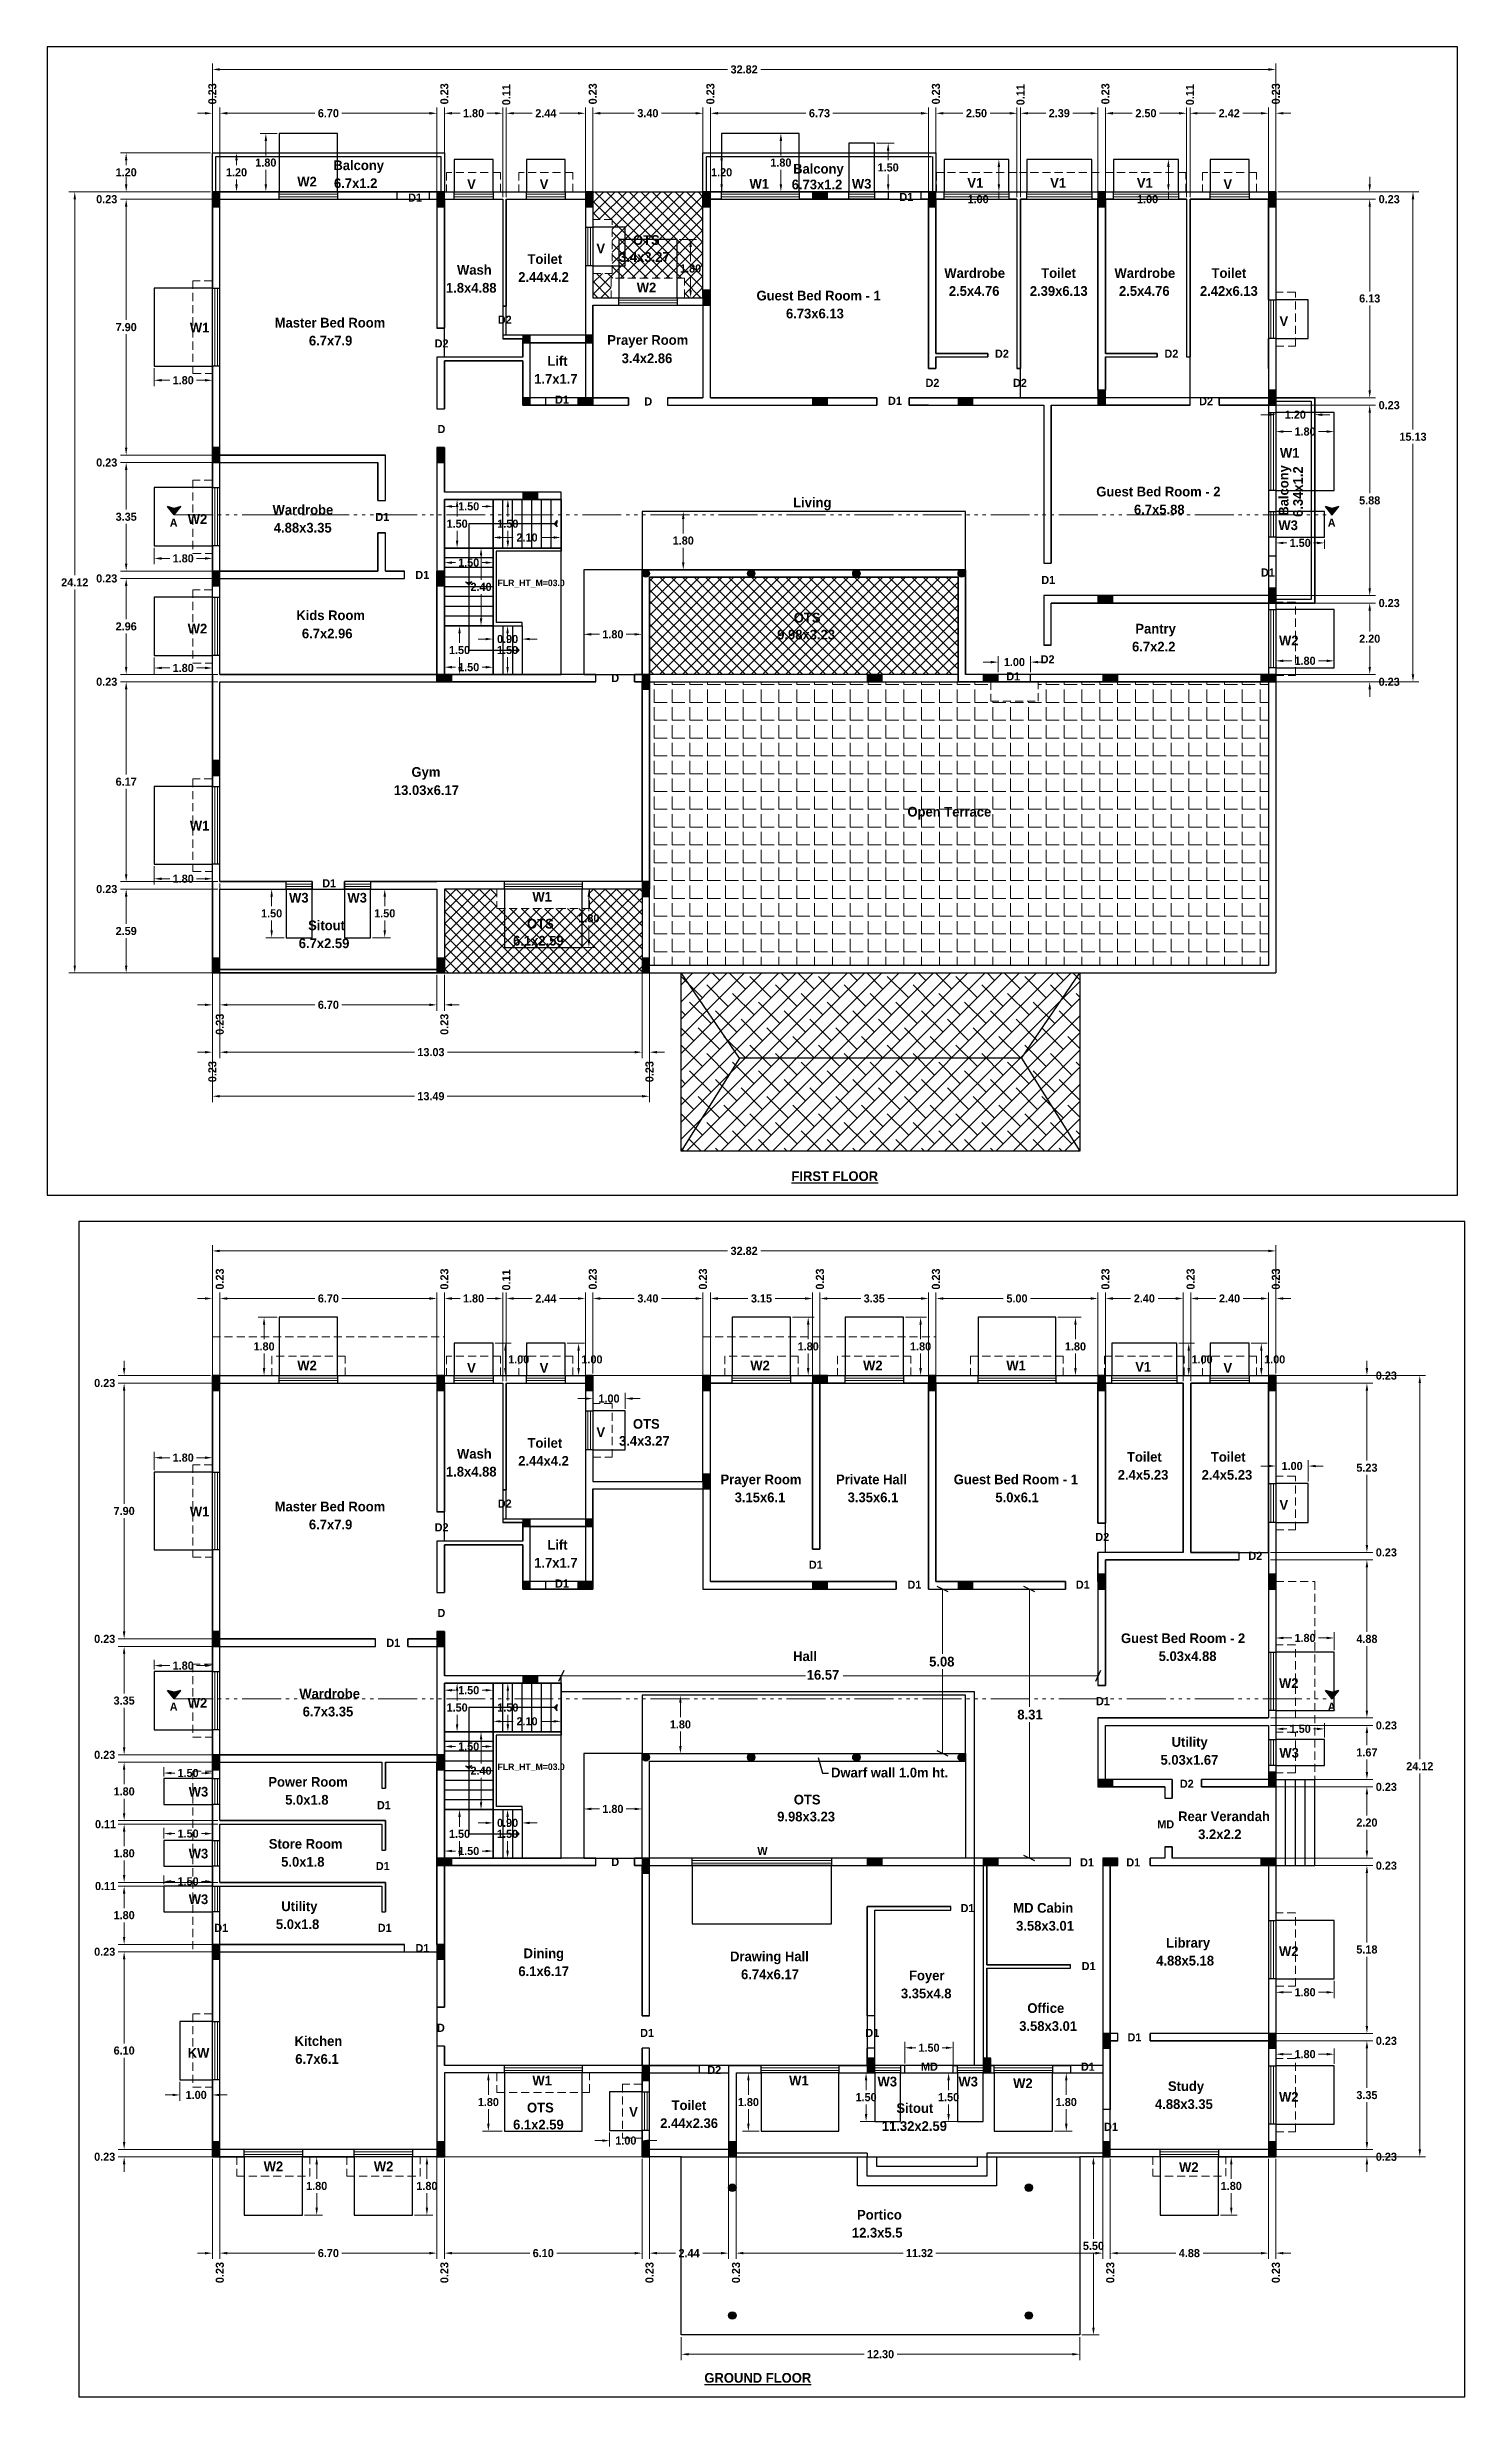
# Model space of a CAD drawing. Header units: metres. Extents: x 596 to 685, y 363 to 505.
# Drawn here: x 600.4 to 644.1, y 432.8 to 505.4 of the extents above; entities that cross this region are included whole.
import ezdxf

# ---------------------------------------------------------------- set-up
doc = ezdxf.new("R2010")
doc.units = ezdxf.units.M
doc.header["$MEASUREMENT"] = 0
doc.linetypes.add('ACAD_ISO06W100', pattern=[36, 24, -3, 0, -3, 0, -3, 0, -3])
doc.linetypes.add('DASHED2', pattern=[0.375, 0.25, -0.125])
for name, color, linetype in [('BLK_1_FLOOR', 63, 'Continuous'), ('BLK_1_FLR_0_ EXIT_WIDTH_ DOOR', 2, 'Continuous'), ('BLK_1_FLR_0_ACROOM_1_LIGHT_VENTILATION_1', 1, 'Continuous'), ('BLK_1_FLR_0_ACROOM_1_LIGHT_VENTILATION_2', 1, 'Continuous'), ('BLK_1_FLR_0_ACROOM_2_LIGHT_VENTILATION_1', 1, 'Continuous'), ('BLK_1_FLR_0_ACROOM_3_LIGHT_VENTILATION_1', 1, 'Continuous'), ('BLK_1_FLR_0_ACROOM_4_LIGHT_VENTILATION_1', 1, 'Continuous'), ('BLK_1_FLR_0_ACROOM_5_LIGHT_VENTILATION_1', 1, 'Continuous'), ('BLK_1_FLR_0_ACROOM_5_LIGHT_VENTILATION_2', 1, 'Continuous'), ('BLK_1_FLR_0_ACROOM_6_LIGHT_VENTILATION_1', 1, 'Continuous'), ('BLK_1_FLR_0_ACROOM_6_LIGHT_VENTILATION_2', 1, 'Continuous'), ('BLK_1_FLR_0_ACROOM_7_LIGHT_VENTILATION_1', 1, 'Continuous'), ('BLK_1_FLR_0_ACROOM_7_LIGHT_VENTILATION_2', 1, 'Continuous'), ('BLK_1_FLR_0_BLT_UP_AREA', 1, 'Continuous'), ('BLK_1_FLR_0_BLT_UP_AREA_DEDUCT', 1, 'Continuous'), ('BLK_1_FLR_0_CARPET_AREA', 1, 'Continuous'), ('BLK_1_FLR_0_CARPET_AREA_DEDUCT', 1, 'Continuous'), ('BLK_1_FLR_0_KITCHEN', 1, 'Continuous'), ('BLK_1_FLR_0_LIFT_1', 30, 'Continuous'), ('BLK_1_FLR_0_ROOF_AREA', 54, 'Continuous'), ('BLK_1_FLR_0_ROOF_AREA_DEDUCT', 54, 'Continuous'), ('BLK_1_FLR_0_ROOM_10_LIGHT_VENTILATION_1', 1, 'Continuous'), ('BLK_1_FLR_0_ROOM_1_LIGHT_VENTILATION_1', 1, 'Continuous'), ('BLK_1_FLR_0_ROOM_2_LIGHT_VENTILATION_1', 1, 'Continuous'), ('BLK_1_FLR_0_ROOM_3_LIGHT_VENTILATION_1', 1, 'Continuous'), ('BLK_1_FLR_0_ROOM_4_LIGHT_VENTILATION_1', 1, 'Continuous'), ('BLK_1_FLR_0_ROOM_5_LIGHT_VENTILATION_1', 1, 'Continuous'), ('BLK_1_FLR_0_ROOM_5_LIGHT_VENTILATION_2', 1, 'Continuous'), ('BLK_1_FLR_0_ROOM_6_LIGHT_VENTILATION_1', 1, 'Continuous'), ('BLK_1_FLR_0_ROOM_7_LIGHT_VENTILATION_1', 1, 'Continuous'), ('BLK_1_FLR_0_ROOM_8_LIGHT_VENTILATION_1', 1, 'Continuous'), ('BLK_1_FLR_0_ROOM_9_LIGHT_VENTILATION_1', 1, 'Continuous'), ('BLK_1_FLR_0_STAIR_1', 1, 'Continuous'), ('BLK_1_FLR_0_STAIR_1_FLIGHT_1', 7, 'Continuous'), ('BLK_1_FLR_0_STAIR_1_FLIGHT_2', 7, 'Continuous'), ('BLK_1_FLR_0_STAIR_1_FLIGHT_3', 7, 'Continuous'), ('BLK_1_FLR_0_STAIR_1_LANDING_1', 7, 'Continuous'), ('BLK_1_FLR_0_STAIR_1_LANDING_2', 7, 'Continuous'), ('BLK_1_FLR_0_UNITFA_1', 234, 'Continuous'), ('BLK_1_FLR_0_WATER_CLOSET', 3, 'Continuous'), ('BLK_1_FLR_0_WC_BATH', 3, 'Continuous'), ('BLK_1_FLR_1_ACROOM_1_LIGHT_VENTILATION_1', 1, 'Continuous'), ('BLK_1_FLR_1_ACROOM_1_LIGHT_VENTILATION_2', 1, 'Continuous'), ('BLK_1_FLR_1_ACROOM_2_LIGHT_VENTILATION_1', 1, 'Continuous'), ('BLK_1_FLR_1_ACROOM_2_LIGHT_VENTILATION_2', 1, 'Continuous'), ('BLK_1_FLR_1_ACROOM_3_LIGHT_VENTILATION_1', 1, 'Continuous'), ('BLK_1_FLR_1_ACROOM_3_LIGHT_VENTILATION_2', 1, 'Continuous'), ('BLK_1_FLR_1_ACROOM_4_LIGHT_VENTILATION_1', 1, 'Continuous'), ('BLK_1_FLR_1_ACROOM_4_LIGHT_VENTILATION_2', 1, 'Continuous'), ('BLK_1_FLR_1_ACROOM_4_LIGHT_VENTILATION_3', 1, 'Continuous'), ('BLK_1_FLR_1_ACROOM_4_LIGHT_VENTILATION_4', 1, 'Continuous'), ('BLK_1_FLR_1_ACROOM_5_LIGHT_VENTILATION_1', 1, 'Continuous'), ('BLK_1_FLR_1_ACROOM_5_LIGHT_VENTILATION_2', 1, 'Continuous'), ('BLK_1_FLR_1_BALCONY_1', 5, 'Continuous'), ('BLK_1_FLR_1_BALCONY_2', 5, 'Continuous'), ('BLK_1_FLR_1_BALCONY_3', 5, 'Continuous'), ('BLK_1_FLR_1_BLT_UP_AREA', 1, 'Continuous'), ('BLK_1_FLR_1_CARPET_AREA', 1, 'Continuous'), ('BLK_1_FLR_1_LIFT_1', 30, 'Continuous'), ('BLK_1_FLR_1_ROOF_AREA', 54, 'Continuous'), ('BLK_1_FLR_1_ROOM_1_LIGHT_VENTILATION_1', 1, 'Continuous'), ('BLK_1_FLR_1_ROOM_2_LIGHT_VENTILATION_1', 1, 'Continuous'), ('BLK_1_FLR_1_ROOM_3_LIGHT_VENTILATION_1', 1, 'Continuous'), ('BLK_1_FLR_1_ROOM_4_LIGHT_VENTILATION_1', 1, 'Continuous'), ('BLK_1_FLR_1_ROOM_5_LIGHT_VENTILATION_1', 1, 'Continuous'), ('BLK_1_FLR_1_ROOM_6_LIGHT_VENTILATION_1', 1, 'Continuous'), ('BLK_1_FLR_1_STAIR_1', 1, 'Continuous'), ('BLK_1_FLR_1_STAIR_1_FLIGHT_1', 7, 'Continuous'), ('BLK_1_FLR_1_STAIR_1_FLIGHT_2', 7, 'Continuous'), ('BLK_1_FLR_1_STAIR_1_FLIGHT_3', 7, 'Continuous'), ('BLK_1_FLR_1_STAIR_1_LANDING_1', 7, 'Continuous'), ('BLK_1_FLR_1_STAIR_1_LANDING_2', 7, 'Continuous'), ('BLK_1_FLR_1_UNITFA_1', 234, 'Continuous'), ('BLK_1_FLR_1_WATER_CLOSET', 3, 'Continuous'), ('BLK_1_FLR_1_WC_BATH', 3, 'Continuous'), ('BLK_1_FLR_2_ EXIT_WIDTH_ DOOR', 2, 'Continuous'), ('BLK_1_LVL_1_BLDG_FOOT_PRINT', 1, 'Continuous'), ('DIST_EXIT', 7, 'Continuous')]:
    doc.layers.add(name, color=color, linetype=linetype)
doc.styles.add('century', font='GOTHICB.TTF')
doc.styles.add('century Bold', font='GOTHICB.TTF', dxfattribs={"height": 9})
doc.dimstyles.get("Standard").update_dxf_attribs({"dimtxt": 0.25, "dimasz": 0.23, "dimexe": 0.18, "dimexo": 0.0625, "dimgap": 0.09, "dimtad": 0, "dimtih": 1, "dimtoh": 1, "dimzin": 0, "dimdsep": 46, "dimtxsty": 'century', "dimcen": 0.09, "dimadec": 0, "dimazin": 0, "dimtfac": 1, "dimtofl": 0, "dimtmove": 0, "dimatfit": 3, "dimfxl": 0, "dimtolj": 1, "dimtzin": 0, "dimlwd": 18, "dimlwe": 5, "dimarcsym": 0})
pattern_1 = [(45, (201.10466, -21.9846), (-0.176776695, 0.176776695), []), (135, (201.10466, -21.9846), (-0.176776695, -0.176776695), [])]

msp = doc.modelspace()

# ---------------------------------------------------------------- texts
at = {"style": 'century Bold'}
for s, height, p in [('Balcony', 0.3, (609.206, 501.551)), ('Balcony', 0.3, (623.393, 501.443)), ('W2', 0.3, (608.092, 501.046)), ('6.7x1.2', 0.3, (609.224, 500.997)), ('D1', 0.25, (611.513, 500.578)), ('V', 0.3, (613.332, 500.968)), ('V', 0.3, (615.572, 500.968)), ('W1', 0.3, (622.046, 500.979)), ('6.73x1.2', 0.3, (623.349, 500.957)), ('W3', 0.3, (625.206, 500.979)), ('D1', 0.25, (626.672, 500.596)), ('V1', 0.3, (628.77, 501.004)), ('V1', 0.3, (631.325, 501.004)), ('V1', 0.3, (634, 501.004)), ('V', 0.3, (636.672, 500.968)), ('V', 0.3, (617.322, 498.984)), ('OTS', 0.3, (618.45, 499.242)), ('Wash', 0.3, (613.021, 498.321)), ('Toilet', 0.3, (615.196, 498.655)), ('3.4x3.27', 0.3, (618.021, 498.718)), ('Wardrobe', 0.3, (628.059, 498.223)), ('Toilet', 0.3, (631.049, 498.223)), ('Wardrobe', 0.3, (633.31, 498.223)), ('Toilet', 0.3, (636.305, 498.223)), ('1.8x4.88', 0.3, (612.679, 497.767)), ('2.44x4.2', 0.3, (614.91, 498.101)), ('W2', 0.3, (618.567, 497.776)), ('Guest Bed Room - 1', 0.3, (622.264, 497.527)), ('2.5x4.76', 0.3, (628.198, 497.669)), ('2.39x6.13', 0.3, (630.697, 497.669)), ('2.5x4.76', 0.3, (633.449, 497.669)), ('2.42x6.13', 0.3, (635.948, 497.669)), ('D2', 0.25, (614.279, 496.806)), ('6.73x6.13', 0.3, (623.173, 496.973)), ('V', 0.3, (638.402, 496.741)), ('W1', 0.3, (604.776, 496.538)), ('Master Bed Room', 0.3, (607.394, 496.691)), ('6.7x7.9', 0.3, (608.45, 496.137)), ('D2', 0.25, (612.331, 496.074)), ('Prayer Room', 0.3, (617.657, 496.157)), ('Lift', 0.3, (615.809, 495.509)), ('3.4x2.86', 0.3, (618.103, 495.591)), ('D2', 0.25, (629.622, 495.758)), ('D2', 0.25, (634.852, 495.758)), ('1.7x1.7', 0.3, (615.402, 494.955)), ('D2', 0.25, (627.479, 494.857)), ('D2', 0.25, (630.178, 494.857)), ('D1', 0.25, (616.046, 494.339)), ('D', 0.25, (618.802, 494.283)), ('D1', 0.25, (626.322, 494.303)), ('D2', 0.25, (635.923, 494.292)), ('D', 0.25, (612.418, 493.431)), ('W1', 0.3, (638.416, 492.669)), ('Wardrobe', 0.3, (607.329, 490.914)), ('Living', 0.3, (623.394, 491.14)), ('Guest Bed Room - 2', 0.3, (632.748, 491.476)), ('6.7x5.88', 0.3, (633.912, 490.922)), ('A', 0.25, (604.156, 490.54)), ('W2', 0.3, (604.71, 490.629)), ('4.88x3.35', 0.3, (607.368, 490.36)), ('D1', 0.25, (610.502, 490.718)), ('W3', 0.3, (638.368, 490.436)), ('A', 0.25, (639.892, 490.54)), ('D1', 0.25, (611.735, 488.926)), ('D1', 0.25, (637.83, 489.003)), ('D1', 0.25, (631.052, 488.771)), ('Kids Room', 0.3, (608.062, 487.657)), ('OTS', 0.3, (623.414, 487.583)), ('W2', 0.3, (604.71, 487.244)), ('6.7x2.96', 0.3, (608.234, 487.094)), ('9.98x3.23', 0.3, (622.901, 487.059)), ('6.7x2.2', 0.3, (633.852, 486.689)), ('Pantry', 0.3, (633.955, 487.243)), ('W2', 0.3, (638.388, 486.879)), ('D2', 0.25, (631.032, 486.322)), ('D', 0.25, (617.783, 485.743)), ('D1', 0.25, (629.972, 485.796)), ('13.03x6.17', 0.3, (611.073, 482.257)), ('Gym', 0.3, (611.616, 482.819)), ('Open Terrace', 0.3, (626.92, 481.59)), ('W1', 0.3, (604.776, 481.16)), ('D1', 0.25, (608.861, 479.408)), ('W3', 0.3, (607.838, 478.935)), ('W3', 0.3, (609.638, 478.935)), ('W1', 0.3, (615.347, 478.966)), ('Sitout', 0.3, (608.426, 478.083)), ('OTS', 0.3, (615.18, 478.133)), ('6.7x2.59', 0.3, (608.137, 477.529)), ('6.1x2.59', 0.3, (614.751, 477.609)), ('%%UFIRST FLOOR', 0.3, (623.34, 470.339)), ('W2', 0.3, (608.092, 464.494)), ('V', 0.3, (613.332, 464.417)), ('V', 0.3, (615.572, 464.417)), ('W2', 0.3, (622.072, 464.494)), ('W2', 0.3, (625.552, 464.494)), ('W1', 0.3, (629.973, 464.494)), ('V1', 0.3, (633.95, 464.453)), ('V', 0.3, (636.672, 464.417)), ('OTS', 0.3, (618.45, 462.691)), ('Toilet', 0.3, (615.196, 462.103)), ('V', 0.3, (617.322, 462.432)), ('3.4x3.27', 0.3, (618.021, 462.167)), ('1.8x4.88', 0.3, (612.679, 461.216)), ('Wash', 0.3, (613.021, 461.77)), ('2.44x4.2', 0.3, (614.91, 461.549)), ('Toilet', 0.3, (633.697, 461.672)), ('Toilet', 0.3, (636.286, 461.672)), ('Prayer Room', 0.3, (621.152, 460.976)), ('Private Hall', 0.3, (624.718, 460.976)), ('Guest Bed Room - 1', 0.3, (628.349, 460.976)), ('2.4x5.23', 0.3, (633.411, 461.118)), ('2.4x5.23', 0.3, (636, 461.118)), ('W1', 0.3, (604.776, 459.987)), ('Master Bed Room', 0.3, (607.394, 460.139)), ('D2', 0.25, (614.279, 460.255)), ('3.15x6.1', 0.3, (621.589, 460.422)), ('3.35x6.1', 0.3, (625.076, 460.422)), ('5.0x6.1', 0.3, (629.635, 460.422)), ('V', 0.3, (638.402, 460.189)), ('6.7x7.9', 0.3, (608.45, 459.585)), ('D2', 0.25, (612.331, 459.523)), ('D2', 0.25, (632.72, 459.223)), ('1.7x1.7', 0.3, (615.402, 458.403)), ('Lift', 0.3, (615.809, 458.957)), ('D1', 0.25, (623.878, 458.366)), ('D2', 0.25, (637.443, 458.641)), ('D1', 0.25, (616.046, 457.787)), ('D1', 0.25, (626.922, 457.752)), ('D1', 0.25, (632.117, 457.752)), ('D', 0.25, (612.418, 456.879)), ('Guest Bed Room - 2', 0.3, (633.51, 456.073)), ('D1', 0.25, (610.839, 455.955)), ('Hall', 0.3, (623.394, 455.517)), ('5.08', 0.3, (627.59, 455.35)), ('5.03x4.88', 0.3, (634.674, 455.519)), ('16.57', 0.3, (623.813, 454.943)), ('W2', 0.3, (638.388, 454.687)), ('A', 0.25, (604.156, 453.988)), ('W2', 0.3, (604.71, 454.077)), ('Wardrobe', 0.3, (608.153, 454.362)), ('D1', 0.25, (632.739, 454.155)), ('A', 0.25, (639.892, 453.988)), ('6.7x3.35', 0.3, (608.258, 453.808)), ('8.31', 0.3, (630.312, 453.715)), ('Utility', 0.3, (635.072, 452.871)), ('W3', 0.3, (638.398, 452.535)), ('Dwarf wall 1.0m ht.', 0.3, (624.564, 451.925)), ('5.03x1.67', 0.3, (634.73, 452.317)), ('W3', 0.3, (604.741, 451.334)), ('Power Room', 0.3, (607.198, 451.638)), ('5.0x1.8', 0.3, (607.718, 451.084)), ('OTS', 0.3, (623.414, 451.091)), ('D2', 0.25, (635.327, 451.605)), ('D1', 0.25, (610.548, 450.944)), ('9.98x3.23', 0.3, (622.901, 450.567)), ('MD', 0.25, (634.63, 450.353)), ('Rear Verandah', 0.3, (635.274, 450.575)), ('Store Room', 0.3, (607.212, 449.724)), ('3.2x2.2', 0.3, (635.892, 450.021)), ('W3', 0.3, (604.741, 449.424)), ('5.0x1.8', 0.3, (607.593, 449.17)), ('D1', 0.25, (610.515, 449.064)), ('D', 0.25, (617.783, 449.191)), ('W', 0.25, (622.288, 449.527)), ('D1', 0.25, (632.249, 449.177)), ('D1', 0.25, (633.675, 449.177)), ('W3', 0.3, (604.741, 448.014)), ('Utility', 0.3, (607.598, 447.797)), ('D1', 0.25, (628.561, 447.765)), ('MD Cabin', 0.3, (630.187, 447.748)), ('D1', 0.25, (605.531, 447.156)), ('5.0x1.8', 0.3, (607.432, 447.243)), ('D1', 0.25, (610.576, 447.157)), ('3.58x3.01', 0.3, (630.274, 447.194)), ('Library', 0.3, (634.901, 446.672)), ('D1', 0.25, (611.739, 446.531)), ('Dining', 0.3, (615.075, 446.344)), ('Drawing Hall', 0.3, (621.447, 446.25)), ('D1', 0.25, (632.297, 445.975)), ('4.88x5.18', 0.3, (634.598, 446.118)), ('W2', 0.3, (638.388, 446.407)), ('6.1x6.17', 0.3, (614.914, 445.79)), ('6.74x6.17', 0.3, (621.786, 445.695)), ('Foyer', 0.3, (626.97, 445.661)), ('3.35x4.8', 0.3, (626.719, 445.106)), ('Office', 0.3, (630.621, 444.653)), ('D', 0.25, (612.402, 444.069)), ('D1', 0.25, (618.672, 443.912)), ('D1', 0.25, (625.622, 443.912)), ('3.58x3.01', 0.3, (630.37, 444.099)), ('KW', 0.3, (604.71, 443.272)), ('Kitchen', 0.3, (608.008, 443.636)), ('6.7x6.1', 0.3, (608.029, 443.082)), ('D1', 0.25, (633.712, 443.777)), ('W1', 0.3, (615.347, 442.415)), ('D2', 0.25, (620.745, 442.768)), ('W1', 0.3, (623.269, 442.415)), ('W3', 0.3, (625.998, 442.384)), ('MD', 0.25, (627.34, 442.87)), ('W3', 0.3, (628.494, 442.384)), ('W2', 0.3, (630.183, 442.333)), ('D1', 0.25, (632.274, 442.87)), ('OTS', 0.3, (615.18, 441.581)), ('Toilet', 0.3, (619.643, 441.654)), ('Sitout', 0.3, (626.579, 441.565)), ('4.88x3.35', 0.3, (634.56, 441.689)), ('Study', 0.3, (634.96, 442.243)), ('W2', 0.3, (638.388, 441.912)), ('6.1x2.59', 0.3, (614.751, 441.057)), ('V', 0.3, (618.333, 441.448)), ('2.44x2.36', 0.3, (619.29, 441.1)), ('11.32x2.59', 0.3, (626.131, 441.011)), ('D1', 0.25, (632.987, 441.013)), ('W2', 0.3, (607.054, 439.767)), ('W2', 0.3, (610.454, 439.767)), ('W2', 0.3, (635.303, 439.743)), ('Portico', 0.3, (625.365, 438.273)), ('12.3x5.5', 0.3, (625.207, 437.719)), ('%%UGROUND FLOOR', 0.3, (620.653, 433.237))]:
    msp.add_text(s, height=height, dxfattribs=at).set_placement(p)
for s, p in [('Balcony', (638.679, 490.881)), ('6.34x1.2', (639.123, 490.843))]:
    msp.add_text(s, height=0.3, rotation=90, dxfattribs=at).set_placement(p)
at = {"layer": 'BLK_1_FLR_0_STAIR_1', "lineweight": 30, "insert": (614.271, 452.354), "char_height": 0.2, "width": 1.96037, "attachment_point": 1, "style": 'century'}
msp.add_mtext('FLR_HT_M=03.0', dxfattribs=at)
at = {"layer": 'BLK_1_FLR_1_STAIR_1', "lineweight": 30, "insert": (614.271, 488.906), "char_height": 0.2, "width": 1.96037, "attachment_point": 1, "style": 'century'}
msp.add_mtext('FLR_HT_M=03.0', dxfattribs=at)

# ---------------------------------------------------------------- blocks, each defined once
blk = doc.blocks.new('*D3')
at = {"layer": 'BLK_1_FLR_0_STAIR_1_FLIGHT_1', "color": 0, "lineweight": 5}
for p, q in [((614.131, 453.708), (614.131, 453.836)), ((616.231, 453.708), (616.231, 453.836))]:
    blk.add_line(p, q, dxfattribs=at)
at = {"layer": 'BLK_1_FLR_0_STAIR_1_FLIGHT_1', "color": 0, "lineweight": 18}
for p, q in [((614.361, 453.656), (614.758, 453.656)), ((616.001, 453.656), (615.603, 453.656))]:
    blk.add_line(p, q, dxfattribs=at)
at = {"layer": 'BLK_1_FLR_0_STAIR_1_FLIGHT_1', "color": 0, "lineweight": 30}
for points in [[(614.361, 453.694), (614.361, 453.618), (614.131, 453.656)], [(616.001, 453.694), (616.001, 453.618), (616.231, 453.656)]]:
    blk.add_solid(points, dxfattribs=at)
at = {"layer": 'Defpoints', "color": 0, "lineweight": 30}
for p in [(614.131, 453.645), (616.231, 453.656), (616.231, 453.645)]:
    blk.add_point(p, dxfattribs=at)
at = {"layer": 'BLK_1_FLR_0_STAIR_1_FLIGHT_1', "color": 0, "lineweight": 30, "insert": (615.181, 453.656), "char_height": 0.25, "attachment_point": 5, "style": 'century'}
blk.add_mtext('\\A1;2.10', dxfattribs=at)
blk = doc.blocks.new('*D4')
at = {"layer": 'BLK_1_FLR_0_STAIR_1_FLIGHT_1', "color": 0, "lineweight": 5}
for p, q in [((614.493, 454.831), (614.769, 454.831)), ((614.493, 453.331), (614.769, 453.331))]:
    blk.add_line(p, q, dxfattribs=at)
at = {"layer": 'BLK_1_FLR_0_STAIR_1_FLIGHT_1', "color": 0, "lineweight": 18}
for p, q in [((614.589, 454.601), (614.589, 454.302)), ((614.589, 453.561), (614.589, 453.859))]:
    blk.add_line(p, q, dxfattribs=at)
at = {"layer": 'BLK_1_FLR_0_STAIR_1_FLIGHT_1', "color": 0, "lineweight": 30}
for points in [[(614.551, 454.601), (614.628, 454.601), (614.589, 454.831)], [(614.551, 453.561), (614.628, 453.561), (614.589, 453.331)]]:
    blk.add_solid(points, dxfattribs=at)
at = {"layer": 'Defpoints', "color": 0, "lineweight": 30}
for p in [(614.431, 454.831), (614.431, 453.331), (614.589, 453.331)]:
    blk.add_point(p, dxfattribs=at)
at = {"layer": 'BLK_1_FLR_0_STAIR_1_FLIGHT_1', "color": 0, "lineweight": 30, "insert": (614.589, 454.081), "char_height": 0.25, "attachment_point": 5, "style": 'century'}
blk.add_mtext('\\A1;1.50', dxfattribs=at)
blk = doc.blocks.new('*D5')
at = {"layer": 'BLK_1_FLR_0_STAIR_1_FLIGHT_2', "color": 0, "lineweight": 5}
for p, q in [((612.631, 452.923), (612.631, 453.061)), ((614.131, 452.923), (614.131, 453.061))]:
    blk.add_line(p, q, dxfattribs=at)
at = {"layer": 'BLK_1_FLR_0_STAIR_1_FLIGHT_2', "color": 0, "lineweight": 18}
for p, q in [((612.861, 452.881), (612.97, 452.881)), ((613.901, 452.881), (613.792, 452.881))]:
    blk.add_line(p, q, dxfattribs=at)
at = {"layer": 'BLK_1_FLR_0_STAIR_1_FLIGHT_2', "color": 0, "lineweight": 30}
for points in [[(612.861, 452.919), (612.861, 452.842), (612.631, 452.881)], [(613.901, 452.919), (613.901, 452.842), (614.131, 452.881)]]:
    blk.add_solid(points, dxfattribs=at)
at = {"layer": 'Defpoints', "color": 0, "lineweight": 30}
for p in [(612.631, 452.861), (614.131, 452.881), (614.131, 452.861)]:
    blk.add_point(p, dxfattribs=at)
at = {"layer": 'BLK_1_FLR_0_STAIR_1_FLIGHT_2', "color": 0, "lineweight": 30, "insert": (613.381, 452.881), "char_height": 0.25, "attachment_point": 5, "style": 'century'}
blk.add_mtext('\\A1;1.50', dxfattribs=at)
blk = doc.blocks.new('*D6')
at = {"layer": 'BLK_1_FLR_0_STAIR_1_FLIGHT_2', "color": 0, "lineweight": 5}
for p, q in [((613.763, 453.331), (613.582, 453.331)), ((613.763, 450.931), (613.582, 450.931))]:
    blk.add_line(p, q, dxfattribs=at)
at = {"layer": 'BLK_1_FLR_0_STAIR_1_FLIGHT_2', "color": 0, "lineweight": 18}
for p, q in [((613.762, 453.101), (613.762, 452.352)), ((613.762, 451.161), (613.762, 451.909))]:
    blk.add_line(p, q, dxfattribs=at)
at = {"layer": 'BLK_1_FLR_0_STAIR_1_FLIGHT_2', "color": 0, "lineweight": 30}
for points in [[(613.724, 453.101), (613.801, 453.101), (613.762, 453.331)], [(613.724, 451.161), (613.801, 451.161), (613.762, 450.931)]]:
    blk.add_solid(points, dxfattribs=at)
at = {"layer": 'Defpoints', "color": 0, "lineweight": 30}
for p in [(613.825, 453.331), (613.762, 450.931), (613.825, 450.931)]:
    blk.add_point(p, dxfattribs=at)
at = {"layer": 'BLK_1_FLR_0_STAIR_1_FLIGHT_2', "color": 0, "lineweight": 30, "insert": (613.762, 452.131), "char_height": 0.25, "attachment_point": 5, "style": 'century'}
blk.add_mtext('\\A1;2.40', dxfattribs=at)
blk = doc.blocks.new('*D7')
at = {"layer": 'BLK_1_FLR_0_STAIR_1_FLIGHT_3', "color": 0, "lineweight": 5}
for p, q in [((614.131, 450.583), (614.131, 450.701)), ((615.031, 450.583), (615.031, 450.701))]:
    blk.add_line(p, q, dxfattribs=at)
at = {"layer": 'BLK_1_FLR_0_STAIR_1_FLIGHT_3', "color": 0, "lineweight": 18}
for p, q in [((613.901, 450.521), (613.671, 450.521)), ((615.261, 450.521), (615.491, 450.521))]:
    blk.add_line(p, q, dxfattribs=at)
at = {"layer": 'BLK_1_FLR_0_STAIR_1_FLIGHT_3', "color": 0, "lineweight": 30}
for points in [[(613.901, 450.559), (613.901, 450.482), (614.131, 450.521)], [(615.261, 450.559), (615.261, 450.482), (615.031, 450.521)]]:
    blk.add_solid(points, dxfattribs=at)
at = {"layer": 'Defpoints', "color": 0, "lineweight": 30}
for p in [(614.131, 450.521), (615.031, 450.521), (615.031, 450.521)]:
    blk.add_point(p, dxfattribs=at)
at = {"layer": 'BLK_1_FLR_0_STAIR_1_FLIGHT_3', "color": 0, "lineweight": 30, "insert": (614.581, 450.521), "char_height": 0.25, "attachment_point": 5, "style": 'century'}
blk.add_mtext('\\A1;0.90', dxfattribs=at)
blk = doc.blocks.new('*D8')
at = {"layer": 'BLK_1_FLR_0_STAIR_1_FLIGHT_3', "color": 0, "lineweight": 18}
for p, q in [((614.581, 450.701), (614.581, 450.402)), ((614.581, 449.661), (614.581, 449.959))]:
    blk.add_line(p, q, dxfattribs=at)
at = {"layer": 'BLK_1_FLR_0_STAIR_1_FLIGHT_3', "color": 0, "lineweight": 5}
for p, q in [((614.643, 450.931), (614.761, 450.931)), ((614.643, 449.431), (614.761, 449.431))]:
    blk.add_line(p, q, dxfattribs=at)
at = {"layer": 'BLK_1_FLR_0_STAIR_1_FLIGHT_3', "color": 0, "lineweight": 30}
for points in [[(614.543, 450.701), (614.619, 450.701), (614.581, 450.931)], [(614.543, 449.661), (614.619, 449.661), (614.581, 449.431)]]:
    blk.add_solid(points, dxfattribs=at)
at = {"layer": 'Defpoints', "color": 0, "lineweight": 30}
for p in [(614.581, 450.931), (614.581, 449.431), (614.581, 449.431)]:
    blk.add_point(p, dxfattribs=at)
at = {"layer": 'BLK_1_FLR_0_STAIR_1_FLIGHT_3', "color": 0, "lineweight": 30, "insert": (614.581, 450.181), "char_height": 0.25, "attachment_point": 5, "style": 'century'}
blk.add_mtext('\\A1;1.50', dxfattribs=at)
blk = doc.blocks.new('*D9')
at = {"layer": 'BLK_1_FLR_0_STAIR_1_LANDING_1', "color": 0, "lineweight": 5}
for p, q in [((612.631, 454.554), (612.631, 454.437)), ((614.131, 454.679), (614.131, 454.797))]:
    blk.add_line(p, q, dxfattribs=at)
at = {"layer": 'BLK_1_FLR_0_STAIR_1_LANDING_1', "color": 0, "lineweight": 18}
for p, q in [((612.861, 454.617), (612.97, 454.617)), ((613.901, 454.617), (613.792, 454.617))]:
    blk.add_line(p, q, dxfattribs=at)
at = {"layer": 'BLK_1_FLR_0_STAIR_1_LANDING_1', "color": 0, "lineweight": 30}
for points in [[(612.861, 454.655), (612.861, 454.578), (612.631, 454.617)], [(613.901, 454.655), (613.901, 454.578), (614.131, 454.617)]]:
    blk.add_solid(points, dxfattribs=at)
at = {"layer": 'Defpoints', "color": 0, "lineweight": 30}
for p in [(612.631, 454.617), (614.131, 454.617), (614.131, 454.617)]:
    blk.add_point(p, dxfattribs=at)
at = {"layer": 'BLK_1_FLR_0_STAIR_1_LANDING_1', "color": 0, "lineweight": 30, "insert": (613.381, 454.617), "char_height": 0.25, "attachment_point": 5, "style": 'century'}
blk.add_mtext('\\A1;1.50', dxfattribs=at)
blk = doc.blocks.new('*D10')
at = {"layer": 'BLK_1_FLR_0_STAIR_1_LANDING_1', "color": 0, "lineweight": 5}
for p, q in [((612.968, 454.831), (613.203, 454.831)), ((612.968, 453.331), (613.203, 453.331))]:
    blk.add_line(p, q, dxfattribs=at)
at = {"layer": 'BLK_1_FLR_0_STAIR_1_LANDING_1', "color": 0, "lineweight": 18}
for p, q in [((613.023, 454.601), (613.023, 454.302)), ((613.023, 453.561), (613.023, 453.859))]:
    blk.add_line(p, q, dxfattribs=at)
at = {"layer": 'BLK_1_FLR_0_STAIR_1_LANDING_1', "color": 0, "lineweight": 30}
for points in [[(612.985, 454.601), (613.061, 454.601), (613.023, 454.831)], [(612.985, 453.561), (613.061, 453.561), (613.023, 453.331)]]:
    blk.add_solid(points, dxfattribs=at)
at = {"layer": 'Defpoints', "color": 0, "lineweight": 30}
for p in [(612.905, 454.831), (612.905, 453.331), (613.023, 453.331)]:
    blk.add_point(p, dxfattribs=at)
at = {"layer": 'BLK_1_FLR_0_STAIR_1_LANDING_1', "color": 0, "lineweight": 30, "insert": (613.023, 454.081), "char_height": 0.25, "attachment_point": 5, "style": 'century'}
blk.add_mtext('\\A1;1.50', dxfattribs=at)
blk = doc.blocks.new('*D11')
at = {"layer": 'BLK_1_FLR_0_STAIR_1_LANDING_2', "color": 0, "lineweight": 5}
for p, q in [((612.631, 449.694), (612.631, 449.832)), ((614.131, 449.694), (614.131, 449.832))]:
    blk.add_line(p, q, dxfattribs=at)
at = {"layer": 'BLK_1_FLR_0_STAIR_1_LANDING_2', "color": 0, "lineweight": 18}
for p, q in [((612.861, 449.652), (612.97, 449.652)), ((613.901, 449.652), (613.792, 449.652))]:
    blk.add_line(p, q, dxfattribs=at)
at = {"layer": 'BLK_1_FLR_0_STAIR_1_LANDING_2', "color": 0, "lineweight": 30}
for points in [[(612.861, 449.69), (612.861, 449.614), (612.631, 449.652)], [(613.901, 449.69), (613.901, 449.614), (614.131, 449.652)]]:
    blk.add_solid(points, dxfattribs=at)
at = {"layer": 'Defpoints', "color": 0, "lineweight": 30}
for p in [(612.631, 449.632), (614.131, 449.652), (614.131, 449.632)]:
    blk.add_point(p, dxfattribs=at)
at = {"layer": 'BLK_1_FLR_0_STAIR_1_LANDING_2', "color": 0, "lineweight": 30, "insert": (613.381, 449.652), "char_height": 0.25, "attachment_point": 5, "style": 'century'}
blk.add_mtext('\\A1;1.50', dxfattribs=at)
blk = doc.blocks.new('*D12')
at = {"layer": 'BLK_1_FLR_0_STAIR_1_LANDING_2', "color": 0, "lineweight": 5}
for p, q in [((612.767, 450.931), (613.278, 450.931)), ((612.767, 449.431), (613.278, 449.431))]:
    blk.add_line(p, q, dxfattribs=at)
at = {"layer": 'BLK_1_FLR_0_STAIR_1_LANDING_2', "color": 0, "lineweight": 18}
for p, q in [((613.098, 450.701), (613.098, 450.402)), ((613.098, 449.661), (613.098, 449.959))]:
    blk.add_line(p, q, dxfattribs=at)
at = {"layer": 'BLK_1_FLR_0_STAIR_1_LANDING_2', "color": 0, "lineweight": 30}
for points in [[(613.059, 450.701), (613.136, 450.701), (613.098, 450.931)], [(613.059, 449.661), (613.136, 449.661), (613.098, 449.431)]]:
    blk.add_solid(points, dxfattribs=at)
at = {"layer": 'Defpoints', "color": 0, "lineweight": 30}
for p in [(612.704, 450.931), (612.704, 449.431), (613.098, 449.431)]:
    blk.add_point(p, dxfattribs=at)
at = {"layer": 'BLK_1_FLR_0_STAIR_1_LANDING_2', "color": 0, "lineweight": 30, "insert": (613.098, 450.181), "char_height": 0.25, "attachment_point": 5, "style": 'century'}
blk.add_mtext('\\A1;1.50', dxfattribs=at)
blk = doc.blocks.new('*D14')
at = {"layer": 'BLK_1_FLR_1_STAIR_1_FLIGHT_1', "color": 0, "lineweight": 5}
for p, q in [((614.131, 490.259), (614.131, 490.387)), ((616.231, 490.259), (616.231, 490.387))]:
    blk.add_line(p, q, dxfattribs=at)
at = {"layer": 'BLK_1_FLR_1_STAIR_1_FLIGHT_1', "color": 0, "lineweight": 18}
for p, q in [((614.361, 490.207), (614.758, 490.207)), ((616.001, 490.207), (615.603, 490.207))]:
    blk.add_line(p, q, dxfattribs=at)
at = {"layer": 'BLK_1_FLR_1_STAIR_1_FLIGHT_1', "color": 0, "lineweight": 30}
for points in [[(614.361, 490.246), (614.361, 490.169), (614.131, 490.207)], [(616.001, 490.246), (616.001, 490.169), (616.231, 490.207)]]:
    blk.add_solid(points, dxfattribs=at)
at = {"layer": 'Defpoints', "color": 0, "lineweight": 30}
for p in [(614.131, 490.197), (616.231, 490.207), (616.231, 490.197)]:
    blk.add_point(p, dxfattribs=at)
at = {"layer": 'BLK_1_FLR_1_STAIR_1_FLIGHT_1', "color": 0, "lineweight": 30, "insert": (615.181, 490.207), "char_height": 0.25, "attachment_point": 5, "style": 'century'}
blk.add_mtext('\\A1;2.10', dxfattribs=at)
blk = doc.blocks.new('*D15')
at = {"layer": 'BLK_1_FLR_1_STAIR_1_FLIGHT_1', "color": 0, "lineweight": 5}
for p, q in [((614.493, 491.382), (614.769, 491.382)), ((614.493, 489.882), (614.769, 489.882))]:
    blk.add_line(p, q, dxfattribs=at)
at = {"layer": 'BLK_1_FLR_1_STAIR_1_FLIGHT_1', "color": 0, "lineweight": 18}
for p, q in [((614.589, 491.152), (614.589, 490.853)), ((614.589, 490.112), (614.589, 490.411))]:
    blk.add_line(p, q, dxfattribs=at)
at = {"layer": 'BLK_1_FLR_1_STAIR_1_FLIGHT_1', "color": 0, "lineweight": 30}
for points in [[(614.551, 491.152), (614.628, 491.152), (614.589, 491.382)], [(614.551, 490.112), (614.628, 490.112), (614.589, 489.882)]]:
    blk.add_solid(points, dxfattribs=at)
at = {"layer": 'Defpoints', "color": 0, "lineweight": 30}
for p in [(614.431, 491.382), (614.431, 489.882), (614.589, 489.882)]:
    blk.add_point(p, dxfattribs=at)
at = {"layer": 'BLK_1_FLR_1_STAIR_1_FLIGHT_1', "color": 0, "lineweight": 30, "insert": (614.589, 490.632), "char_height": 0.25, "attachment_point": 5, "style": 'century'}
blk.add_mtext('\\A1;1.50', dxfattribs=at)
blk = doc.blocks.new('*D16')
at = {"layer": 'BLK_1_FLR_1_STAIR_1_FLIGHT_2', "color": 0, "lineweight": 5}
for p, q in [((612.631, 489.474), (612.631, 489.612)), ((614.131, 489.474), (614.131, 489.612))]:
    blk.add_line(p, q, dxfattribs=at)
at = {"layer": 'BLK_1_FLR_1_STAIR_1_FLIGHT_2', "color": 0, "lineweight": 18}
for p, q in [((612.861, 489.432), (612.97, 489.432)), ((613.901, 489.432), (613.792, 489.432))]:
    blk.add_line(p, q, dxfattribs=at)
at = {"layer": 'BLK_1_FLR_1_STAIR_1_FLIGHT_2', "color": 0, "lineweight": 30}
for points in [[(612.861, 489.47), (612.861, 489.394), (612.631, 489.432)], [(613.901, 489.47), (613.901, 489.394), (614.131, 489.432)]]:
    blk.add_solid(points, dxfattribs=at)
at = {"layer": 'Defpoints', "color": 0, "lineweight": 30}
for p in [(612.631, 489.412), (614.131, 489.432), (614.131, 489.412)]:
    blk.add_point(p, dxfattribs=at)
at = {"layer": 'BLK_1_FLR_1_STAIR_1_FLIGHT_2', "color": 0, "lineweight": 30, "insert": (613.381, 489.432), "char_height": 0.25, "attachment_point": 5, "style": 'century'}
blk.add_mtext('\\A1;1.50', dxfattribs=at)
blk = doc.blocks.new('*D17')
at = {"layer": 'BLK_1_FLR_1_STAIR_1_FLIGHT_2', "color": 0, "lineweight": 5}
for p, q in [((613.763, 489.882), (613.582, 489.882)), ((613.763, 487.482), (613.582, 487.482))]:
    blk.add_line(p, q, dxfattribs=at)
at = {"layer": 'BLK_1_FLR_1_STAIR_1_FLIGHT_2', "color": 0, "lineweight": 18}
for p, q in [((613.762, 489.652), (613.762, 488.903)), ((613.762, 487.712), (613.762, 488.461))]:
    blk.add_line(p, q, dxfattribs=at)
at = {"layer": 'BLK_1_FLR_1_STAIR_1_FLIGHT_2', "color": 0, "lineweight": 30}
for points in [[(613.724, 489.652), (613.801, 489.652), (613.762, 489.882)], [(613.724, 487.712), (613.801, 487.712), (613.762, 487.482)]]:
    blk.add_solid(points, dxfattribs=at)
at = {"layer": 'Defpoints', "color": 0, "lineweight": 30}
for p in [(613.825, 489.882), (613.762, 487.482), (613.825, 487.482)]:
    blk.add_point(p, dxfattribs=at)
at = {"layer": 'BLK_1_FLR_1_STAIR_1_FLIGHT_2', "color": 0, "lineweight": 30, "insert": (613.762, 488.682), "char_height": 0.25, "attachment_point": 5, "style": 'century'}
blk.add_mtext('\\A1;2.40', dxfattribs=at)
blk = doc.blocks.new('*D18')
at = {"layer": 'BLK_1_FLR_1_STAIR_1_FLIGHT_3', "color": 0, "lineweight": 18}
for p, q in [((613.901, 487.072), (613.671, 487.072)), ((615.261, 487.072), (615.491, 487.072))]:
    blk.add_line(p, q, dxfattribs=at)
at = {"layer": 'BLK_1_FLR_1_STAIR_1_FLIGHT_3', "color": 0, "lineweight": 5}
for p, q in [((614.131, 487.134), (614.131, 487.252)), ((615.031, 487.134), (615.031, 487.252))]:
    blk.add_line(p, q, dxfattribs=at)
at = {"layer": 'BLK_1_FLR_1_STAIR_1_FLIGHT_3', "color": 0, "lineweight": 30}
for points in [[(613.901, 487.11), (613.901, 487.034), (614.131, 487.072)], [(615.261, 487.11), (615.261, 487.034), (615.031, 487.072)]]:
    blk.add_solid(points, dxfattribs=at)
at = {"layer": 'Defpoints', "color": 0, "lineweight": 30}
for p in [(614.131, 487.072), (615.031, 487.072), (615.031, 487.072)]:
    blk.add_point(p, dxfattribs=at)
at = {"layer": 'BLK_1_FLR_1_STAIR_1_FLIGHT_3', "color": 0, "lineweight": 30, "insert": (614.581, 487.072), "char_height": 0.25, "attachment_point": 5, "style": 'century'}
blk.add_mtext('\\A1;0.90', dxfattribs=at)
blk = doc.blocks.new('*D19')
at = {"layer": 'BLK_1_FLR_1_STAIR_1_FLIGHT_3', "color": 0, "lineweight": 18}
for p, q in [((614.581, 487.252), (614.581, 486.953)), ((614.581, 486.212), (614.581, 486.511))]:
    blk.add_line(p, q, dxfattribs=at)
at = {"layer": 'BLK_1_FLR_1_STAIR_1_FLIGHT_3', "color": 0, "lineweight": 5}
for p, q in [((614.643, 487.482), (614.761, 487.482)), ((614.643, 485.982), (614.761, 485.982))]:
    blk.add_line(p, q, dxfattribs=at)
at = {"layer": 'BLK_1_FLR_1_STAIR_1_FLIGHT_3', "color": 0, "lineweight": 30}
for points in [[(614.543, 487.252), (614.619, 487.252), (614.581, 487.482)], [(614.543, 486.212), (614.619, 486.212), (614.581, 485.982)]]:
    blk.add_solid(points, dxfattribs=at)
at = {"layer": 'Defpoints', "color": 0, "lineweight": 30}
for p in [(614.581, 487.482), (614.581, 485.982), (614.581, 485.982)]:
    blk.add_point(p, dxfattribs=at)
at = {"layer": 'BLK_1_FLR_1_STAIR_1_FLIGHT_3', "color": 0, "lineweight": 30, "insert": (614.581, 486.732), "char_height": 0.25, "attachment_point": 5, "style": 'century'}
blk.add_mtext('\\A1;1.50', dxfattribs=at)
blk = doc.blocks.new('*D20')
at = {"layer": 'BLK_1_FLR_1_STAIR_1_LANDING_1', "color": 0, "lineweight": 5}
for p, q in [((614.131, 491.231), (614.131, 491.348)), ((612.631, 491.106), (612.631, 490.988))]:
    blk.add_line(p, q, dxfattribs=at)
at = {"layer": 'BLK_1_FLR_1_STAIR_1_LANDING_1', "color": 0, "lineweight": 18}
for p, q in [((612.861, 491.168), (612.97, 491.168)), ((613.901, 491.168), (613.792, 491.168))]:
    blk.add_line(p, q, dxfattribs=at)
at = {"layer": 'BLK_1_FLR_1_STAIR_1_LANDING_1', "color": 0, "lineweight": 30}
for points in [[(612.861, 491.206), (612.861, 491.13), (612.631, 491.168)], [(613.901, 491.206), (613.901, 491.13), (614.131, 491.168)]]:
    blk.add_solid(points, dxfattribs=at)
at = {"layer": 'Defpoints', "color": 0, "lineweight": 30}
for p in [(612.631, 491.168), (614.131, 491.168), (614.131, 491.168)]:
    blk.add_point(p, dxfattribs=at)
at = {"layer": 'BLK_1_FLR_1_STAIR_1_LANDING_1', "color": 0, "lineweight": 30, "insert": (613.381, 491.168), "char_height": 0.25, "attachment_point": 5, "style": 'century'}
blk.add_mtext('\\A1;1.50', dxfattribs=at)
blk = doc.blocks.new('*D21')
at = {"layer": 'BLK_1_FLR_1_STAIR_1_LANDING_1', "color": 0, "lineweight": 5}
for p, q in [((612.968, 491.382), (613.203, 491.382)), ((612.968, 489.882), (613.203, 489.882))]:
    blk.add_line(p, q, dxfattribs=at)
at = {"layer": 'BLK_1_FLR_1_STAIR_1_LANDING_1', "color": 0, "lineweight": 18}
for p, q in [((613.023, 491.152), (613.023, 490.853)), ((613.023, 490.112), (613.023, 490.411))]:
    blk.add_line(p, q, dxfattribs=at)
at = {"layer": 'BLK_1_FLR_1_STAIR_1_LANDING_1', "color": 0, "lineweight": 30}
for points in [[(612.985, 491.152), (613.061, 491.152), (613.023, 491.382)], [(612.985, 490.112), (613.061, 490.112), (613.023, 489.882)]]:
    blk.add_solid(points, dxfattribs=at)
at = {"layer": 'Defpoints', "color": 0, "lineweight": 30}
for p in [(612.905, 491.382), (612.905, 489.882), (613.023, 489.882)]:
    blk.add_point(p, dxfattribs=at)
at = {"layer": 'BLK_1_FLR_1_STAIR_1_LANDING_1', "color": 0, "lineweight": 30, "insert": (613.023, 490.632), "char_height": 0.25, "attachment_point": 5, "style": 'century'}
blk.add_mtext('\\A1;1.50', dxfattribs=at)
blk = doc.blocks.new('*D22')
at = {"layer": 'BLK_1_FLR_1_STAIR_1_LANDING_2', "color": 0, "lineweight": 5}
for p, q in [((612.631, 486.246), (612.631, 486.383)), ((614.131, 486.246), (614.131, 486.383))]:
    blk.add_line(p, q, dxfattribs=at)
at = {"layer": 'BLK_1_FLR_1_STAIR_1_LANDING_2', "color": 0, "lineweight": 18}
for p, q in [((612.861, 486.203), (612.97, 486.203)), ((613.901, 486.203), (613.792, 486.203))]:
    blk.add_line(p, q, dxfattribs=at)
at = {"layer": 'BLK_1_FLR_1_STAIR_1_LANDING_2', "color": 0, "lineweight": 30}
for points in [[(612.861, 486.242), (612.861, 486.165), (612.631, 486.203)], [(613.901, 486.242), (613.901, 486.165), (614.131, 486.203)]]:
    blk.add_solid(points, dxfattribs=at)
at = {"layer": 'Defpoints', "color": 0, "lineweight": 30}
for p in [(612.631, 486.183), (614.131, 486.203), (614.131, 486.183)]:
    blk.add_point(p, dxfattribs=at)
at = {"layer": 'BLK_1_FLR_1_STAIR_1_LANDING_2', "color": 0, "lineweight": 30, "insert": (613.381, 486.203), "char_height": 0.25, "attachment_point": 5, "style": 'century'}
blk.add_mtext('\\A1;1.50', dxfattribs=at)
blk = doc.blocks.new('*D13')
at = {"layer": 'BLK_1_FLR_1_STAIR_1_LANDING_2', "color": 0, "lineweight": 5}
for p, q in [((612.767, 487.482), (613.278, 487.482)), ((612.767, 485.982), (613.278, 485.982))]:
    blk.add_line(p, q, dxfattribs=at)
at = {"layer": 'BLK_1_FLR_1_STAIR_1_LANDING_2', "color": 0, "lineweight": 18}
for p, q in [((613.098, 487.252), (613.098, 486.953)), ((613.098, 486.212), (613.098, 486.511))]:
    blk.add_line(p, q, dxfattribs=at)
at = {"layer": 'BLK_1_FLR_1_STAIR_1_LANDING_2', "color": 0, "lineweight": 30}
for points in [[(613.059, 487.252), (613.136, 487.252), (613.098, 487.482)], [(613.059, 486.212), (613.136, 486.212), (613.098, 485.982)]]:
    blk.add_solid(points, dxfattribs=at)
at = {"layer": 'Defpoints', "color": 0, "lineweight": 30}
for p in [(612.704, 487.482), (612.704, 485.982), (613.098, 485.982)]:
    blk.add_point(p, dxfattribs=at)
at = {"layer": 'BLK_1_FLR_1_STAIR_1_LANDING_2', "color": 0, "lineweight": 30, "insert": (613.098, 486.732), "char_height": 0.25, "attachment_point": 5, "style": 'century'}
blk.add_mtext('\\A1;1.50', dxfattribs=at)
blk = doc.blocks.new('*D23')
at = {"layer": 'BLK_1_FLR_1_BALCONY_1', "color": 0, "lineweight": 5}
for p, q in [((606.169, 502.082), (606.036, 502.082)), ((606.169, 500.882), (606.036, 500.882))]:
    blk.add_line(p, q, dxfattribs=at)
at = {"layer": 'BLK_1_FLR_1_BALCONY_1', "color": 0, "lineweight": 18}
for p, q in [((606.216, 501.852), (606.216, 501.703)), ((606.216, 501.112), (606.216, 501.261))]:
    blk.add_line(p, q, dxfattribs=at)
at = {"layer": 'BLK_1_FLR_1_BALCONY_1', "color": 0, "lineweight": 30}
for points in [[(606.177, 501.852), (606.254, 501.852), (606.216, 502.082)], [(606.177, 501.112), (606.254, 501.112), (606.216, 500.882)]]:
    blk.add_solid(points, dxfattribs=at)
at = {"layer": 'Defpoints', "color": 0, "lineweight": 30}
for p in [(606.216, 502.082), (606.231, 502.082), (606.231, 500.882)]:
    blk.add_point(p, dxfattribs=at)
at = {"layer": 'BLK_1_FLR_1_BALCONY_1', "color": 0, "lineweight": 30, "insert": (606.216, 501.482), "char_height": 0.25, "attachment_point": 5, "style": 'century'}
blk.add_mtext('\\A1;1.20', dxfattribs=at)
blk = doc.blocks.new('*D24')
at = {"layer": 'BLK_1_FLR_1_BALCONY_2', "color": 0, "lineweight": 5}
for p, q in [((621.094, 502.082), (621.367, 502.082)), ((621.094, 500.882), (621.367, 500.882))]:
    blk.add_line(p, q, dxfattribs=at)
at = {"layer": 'BLK_1_FLR_1_BALCONY_2', "color": 0, "lineweight": 18}
for p, q in [((621.187, 501.852), (621.187, 501.703)), ((621.187, 501.112), (621.187, 501.261))]:
    blk.add_line(p, q, dxfattribs=at)
at = {"layer": 'BLK_1_FLR_1_BALCONY_2', "color": 0, "lineweight": 30}
for points in [[(621.148, 501.852), (621.225, 501.852), (621.187, 502.082)], [(621.148, 501.112), (621.225, 501.112), (621.187, 500.882)]]:
    blk.add_solid(points, dxfattribs=at)
at = {"layer": 'Defpoints', "color": 0, "lineweight": 30}
for p in [(621.031, 502.082), (621.187, 502.082), (621.031, 500.882)]:
    blk.add_point(p, dxfattribs=at)
at = {"layer": 'BLK_1_FLR_1_BALCONY_2', "color": 0, "lineweight": 30, "insert": (621.187, 501.482), "char_height": 0.25, "attachment_point": 5, "style": 'century'}
blk.add_mtext('\\A1;1.20', dxfattribs=at)
blk = doc.blocks.new('*D25')
at = {"layer": 'BLK_1_FLR_1_BALCONY_3', "color": 0, "lineweight": 18}
for p, q in [((638.061, 493.999), (637.831, 493.999)), ((639.721, 493.999), (639.951, 493.999))]:
    blk.add_line(p, q, dxfattribs=at)
at = {"layer": 'BLK_1_FLR_1_BALCONY_3', "color": 0, "lineweight": 5}
for p, q in [((638.291, 494.039), (638.291, 493.819)), ((639.491, 494.039), (639.491, 493.819))]:
    blk.add_line(p, q, dxfattribs=at)
at = {"layer": 'BLK_1_FLR_1_BALCONY_3', "color": 0, "lineweight": 30}
for points in [[(638.061, 494.037), (638.061, 493.96), (638.291, 493.999)], [(639.721, 494.037), (639.721, 493.96), (639.491, 493.999)]]:
    blk.add_solid(points, dxfattribs=at)
at = {"layer": 'Defpoints', "color": 0, "lineweight": 30}
for p in [(638.291, 494.102), (639.491, 494.102), (639.491, 493.999)]:
    blk.add_point(p, dxfattribs=at)
at = {"layer": 'BLK_1_FLR_1_BALCONY_3', "color": 0, "lineweight": 30, "insert": (638.891, 493.999), "char_height": 0.25, "attachment_point": 5, "style": 'century'}
blk.add_mtext('\\A1;1.20', dxfattribs=at)
blk = doc.blocks.new('*D32')
at = {"layer": 'BLK_1_FLR_0_ROOM_9_LIGHT_VENTILATION_1', "color": 0, "lineweight": 5}
for p, q in [((603.971, 448.633), (603.971, 448.895)), ((605.471, 448.633), (605.471, 448.895))]:
    blk.add_line(p, q, dxfattribs=at)
at = {"layer": 'BLK_1_FLR_0_ROOM_9_LIGHT_VENTILATION_1', "color": 0, "lineweight": 18}
for p, q in [((604.201, 448.715), (604.31, 448.715)), ((605.241, 448.715), (605.132, 448.715))]:
    blk.add_line(p, q, dxfattribs=at)
at = {"layer": 'BLK_1_FLR_0_ROOM_9_LIGHT_VENTILATION_1', "color": 0, "lineweight": 30}
for points in [[(604.201, 448.753), (604.201, 448.677), (603.971, 448.715)], [(605.241, 448.753), (605.241, 448.677), (605.471, 448.715)]]:
    blk.add_solid(points, dxfattribs=at)
at = {"layer": 'Defpoints', "color": 0, "lineweight": 30}
for p in [(603.971, 448.571), (605.471, 448.715), (605.471, 448.571)]:
    blk.add_point(p, dxfattribs=at)
at = {"layer": 'BLK_1_FLR_0_ROOM_9_LIGHT_VENTILATION_1', "color": 0, "lineweight": 30, "insert": (604.721, 448.715), "char_height": 0.25, "attachment_point": 5, "style": 'century'}
blk.add_mtext('\\A1;1.50', dxfattribs=at)
blk = doc.blocks.new('*D33')
at = {"layer": 'BLK_1_FLR_0_ROOM_7_LIGHT_VENTILATION_1', "color": 0, "lineweight": 5}
for p, q in [((603.971, 450.043), (603.971, 450.37)), ((605.471, 450.043), (605.471, 450.37))]:
    blk.add_line(p, q, dxfattribs=at)
at = {"layer": 'BLK_1_FLR_0_ROOM_7_LIGHT_VENTILATION_1', "color": 0, "lineweight": 18}
for p, q in [((604.201, 450.19), (604.31, 450.19)), ((605.241, 450.19), (605.132, 450.19))]:
    blk.add_line(p, q, dxfattribs=at)
at = {"layer": 'BLK_1_FLR_0_ROOM_7_LIGHT_VENTILATION_1', "color": 0, "lineweight": 30}
for points in [[(604.201, 450.228), (604.201, 450.151), (603.971, 450.19)], [(605.241, 450.228), (605.241, 450.151), (605.471, 450.19)]]:
    blk.add_solid(points, dxfattribs=at)
at = {"layer": 'Defpoints', "color": 0, "lineweight": 30}
for p in [(603.971, 449.981), (605.471, 450.19), (605.471, 449.981)]:
    blk.add_point(p, dxfattribs=at)
at = {"layer": 'BLK_1_FLR_0_ROOM_7_LIGHT_VENTILATION_1', "color": 0, "lineweight": 30, "insert": (604.721, 450.19), "char_height": 0.25, "attachment_point": 5, "style": 'century'}
blk.add_mtext('\\A1;1.50', dxfattribs=at)
blk = doc.blocks.new('*D34')
at = {"layer": 'BLK_1_FLR_0_ROOM_8_LIGHT_VENTILATION_1', "color": 0, "lineweight": 5}
for p, q in [((603.971, 451.953), (603.971, 452.24)), ((605.471, 451.953), (605.471, 452.24))]:
    blk.add_line(p, q, dxfattribs=at)
at = {"layer": 'BLK_1_FLR_0_ROOM_8_LIGHT_VENTILATION_1', "color": 0, "lineweight": 18}
for p, q in [((604.201, 452.06), (604.31, 452.06)), ((605.241, 452.06), (605.132, 452.06))]:
    blk.add_line(p, q, dxfattribs=at)
at = {"layer": 'BLK_1_FLR_0_ROOM_8_LIGHT_VENTILATION_1', "color": 0, "lineweight": 30}
for points in [[(604.201, 452.098), (604.201, 452.021), (603.971, 452.06)], [(605.241, 452.098), (605.241, 452.021), (605.471, 452.06)]]:
    blk.add_solid(points, dxfattribs=at)
at = {"layer": 'Defpoints', "color": 0, "lineweight": 30}
for p in [(605.471, 452.06), (603.971, 451.891), (605.471, 451.891)]:
    blk.add_point(p, dxfattribs=at)
at = {"layer": 'BLK_1_FLR_0_ROOM_8_LIGHT_VENTILATION_1', "color": 0, "lineweight": 30, "insert": (604.721, 452.06), "char_height": 0.25, "attachment_point": 5, "style": 'century'}
blk.add_mtext('\\A1;1.50', dxfattribs=at)
blk = doc.blocks.new('*D35')
at = {"layer": 'BLK_1_FLR_0_ROOM_1_LIGHT_VENTILATION_1', "color": 0, "lineweight": 5}
for p, q in [((603.671, 455.258), (603.671, 455.557)), ((605.471, 455.258), (605.471, 455.557))]:
    blk.add_line(p, q, dxfattribs=at)
at = {"layer": 'BLK_1_FLR_0_ROOM_1_LIGHT_VENTILATION_1', "color": 0, "lineweight": 18}
for p, q in [((603.901, 455.377), (604.16, 455.377)), ((605.241, 455.377), (604.982, 455.377))]:
    blk.add_line(p, q, dxfattribs=at)
at = {"layer": 'BLK_1_FLR_0_ROOM_1_LIGHT_VENTILATION_1', "color": 0, "lineweight": 30}
for points in [[(603.901, 455.415), (603.901, 455.338), (603.671, 455.377)], [(605.241, 455.415), (605.241, 455.338), (605.471, 455.377)]]:
    blk.add_solid(points, dxfattribs=at)
at = {"layer": 'Defpoints', "color": 0, "lineweight": 30}
for p in [(603.671, 455.196), (605.471, 455.377), (605.471, 455.196)]:
    blk.add_point(p, dxfattribs=at)
at = {"layer": 'BLK_1_FLR_0_ROOM_1_LIGHT_VENTILATION_1', "color": 0, "lineweight": 30, "insert": (604.571, 455.377), "char_height": 0.25, "attachment_point": 5, "style": 'century'}
blk.add_mtext('\\A1;1.80', dxfattribs=at)
blk = doc.blocks.new('*D36')
at = {"layer": 'BLK_1_FLR_0_ACROOM_1_LIGHT_VENTILATION_1', "color": 0, "lineweight": 5}
for p, q in [((603.671, 461.413), (603.671, 461.977)), ((605.471, 461.413), (605.471, 461.977))]:
    blk.add_line(p, q, dxfattribs=at)
at = {"layer": 'BLK_1_FLR_0_ACROOM_1_LIGHT_VENTILATION_1', "color": 0, "lineweight": 18}
for p, q in [((603.901, 461.797), (604.16, 461.797)), ((605.241, 461.797), (604.982, 461.797))]:
    blk.add_line(p, q, dxfattribs=at)
at = {"layer": 'BLK_1_FLR_0_ACROOM_1_LIGHT_VENTILATION_1', "color": 0, "lineweight": 30}
for points in [[(603.901, 461.835), (603.901, 461.758), (603.671, 461.797)], [(605.241, 461.835), (605.241, 461.758), (605.471, 461.797)]]:
    blk.add_solid(points, dxfattribs=at)
at = {"layer": 'Defpoints', "color": 0, "lineweight": 30}
for p in [(605.471, 461.797), (603.671, 461.351), (605.471, 461.351)]:
    blk.add_point(p, dxfattribs=at)
at = {"layer": 'BLK_1_FLR_0_ACROOM_1_LIGHT_VENTILATION_1', "color": 0, "lineweight": 30, "insert": (604.571, 461.797), "char_height": 0.25, "attachment_point": 5, "style": 'century'}
blk.add_mtext('\\A1;1.80', dxfattribs=at)
blk = doc.blocks.new('*D37')
at = {"layer": 'BLK_1_FLR_0_ACROOM_1_LIGHT_VENTILATION_2', "color": 0, "lineweight": 5}
for p, q in [((607.473, 466.131), (606.886, 466.131)), ((607.473, 464.331), (606.886, 464.331))]:
    blk.add_line(p, q, dxfattribs=at)
at = {"layer": 'BLK_1_FLR_0_ACROOM_1_LIGHT_VENTILATION_2', "color": 0, "lineweight": 18}
for p, q in [((607.066, 465.901), (607.066, 465.452)), ((607.066, 464.561), (607.066, 465.009))]:
    blk.add_line(p, q, dxfattribs=at)
at = {"layer": 'BLK_1_FLR_0_ACROOM_1_LIGHT_VENTILATION_2', "color": 0, "lineweight": 30}
for points in [[(607.027, 465.901), (607.104, 465.901), (607.066, 466.131)], [(607.027, 464.561), (607.104, 464.561), (607.066, 464.331)]]:
    blk.add_solid(points, dxfattribs=at)
at = {"layer": 'Defpoints', "color": 0, "lineweight": 30}
for p in [(607.536, 466.131), (607.066, 464.331), (607.536, 464.331)]:
    blk.add_point(p, dxfattribs=at)
at = {"layer": 'BLK_1_FLR_0_ACROOM_1_LIGHT_VENTILATION_2', "color": 0, "lineweight": 30, "insert": (607.066, 465.231), "char_height": 0.25, "attachment_point": 5, "style": 'century'}
blk.add_mtext('\\A1;1.80', dxfattribs=at)
blk = doc.blocks.new('*D38')
at = {"color": 0, "lineweight": 5}
for p, q in [((614.193, 465.331), (614.693, 465.331)), ((614.193, 464.331), (614.693, 464.331))]:
    blk.add_line(p, q, dxfattribs=at)
at = {"color": 0, "lineweight": 18}
blk.add_line((614.513, 464.561), (614.513, 465.101), dxfattribs=at)
at = {"color": 0, "lineweight": 30}
for points in [[(614.475, 465.101), (614.552, 465.101), (614.513, 465.331)], [(614.475, 464.561), (614.552, 464.561), (614.513, 464.331)]]:
    blk.add_solid(points, dxfattribs=at)
at = {"layer": 'Defpoints', "color": 0, "lineweight": 30}
for p in [(614.131, 465.331), (614.131, 464.331), (614.513, 464.331)]:
    blk.add_point(p, dxfattribs=at)
at = {"color": 0, "lineweight": 30, "insert": (614.925, 464.831), "char_height": 0.25, "attachment_point": 5, "style": 'century'}
blk.add_mtext('\\A1;1.00', dxfattribs=at)
blk = doc.blocks.new('*D39')
at = {"color": 0, "lineweight": 5}
for p, q in [((616.423, 465.331), (616.953, 465.331)), ((616.423, 464.331), (616.953, 464.331))]:
    blk.add_line(p, q, dxfattribs=at)
at = {"color": 0, "lineweight": 18}
blk.add_line((616.773, 464.561), (616.773, 465.101), dxfattribs=at)
at = {"color": 0, "lineweight": 30}
for points in [[(616.734, 465.101), (616.811, 465.101), (616.773, 465.331)], [(616.734, 464.561), (616.811, 464.561), (616.773, 464.331)]]:
    blk.add_solid(points, dxfattribs=at)
at = {"layer": 'Defpoints', "color": 0, "lineweight": 30}
for p in [(616.361, 465.331), (616.361, 464.331), (616.773, 464.331)]:
    blk.add_point(p, dxfattribs=at)
at = {"color": 0, "lineweight": 30, "insert": (617.184, 464.831), "char_height": 0.25, "attachment_point": 5, "style": 'century'}
blk.add_mtext('\\A1;1.00', dxfattribs=at)
blk = doc.blocks.new('*D40')
at = {"color": 0, "lineweight": 5}
for p, q in [((617.211, 463.304), (617.211, 463.802)), ((618.211, 463.304), (618.211, 463.802))]:
    blk.add_line(p, q, dxfattribs=at)
at = {"color": 0, "lineweight": 18}
for p, q in [((616.981, 463.622), (616.751, 463.622)), ((618.441, 463.622), (618.671, 463.622))]:
    blk.add_line(p, q, dxfattribs=at)
at = {"color": 0, "lineweight": 30}
for points in [[(616.981, 463.661), (616.981, 463.584), (617.211, 463.622)], [(618.441, 463.661), (618.441, 463.584), (618.211, 463.622)]]:
    blk.add_solid(points, dxfattribs=at)
at = {"layer": 'Defpoints', "color": 0, "lineweight": 30}
for p in [(617.211, 463.241), (618.211, 463.622), (618.211, 463.241)]:
    blk.add_point(p, dxfattribs=at)
at = {"color": 0, "lineweight": 30, "insert": (617.711, 463.622), "char_height": 0.25, "attachment_point": 5, "style": 'century'}
blk.add_mtext('\\A1;1.00', dxfattribs=at)
blk = doc.blocks.new('*D41')
at = {"layer": 'BLK_1_FLR_0_ROOM_2_LIGHT_VENTILATION_1', "color": 0, "lineweight": 5}
for p, q in [((623.378, 466.131), (624.038, 466.131)), ((623.378, 464.331), (624.038, 464.331))]:
    blk.add_line(p, q, dxfattribs=at)
at = {"layer": 'BLK_1_FLR_0_ROOM_2_LIGHT_VENTILATION_1', "color": 0, "lineweight": 18}
for p, q in [((623.858, 465.901), (623.858, 465.452)), ((623.858, 464.561), (623.858, 465.009))]:
    blk.add_line(p, q, dxfattribs=at)
at = {"layer": 'BLK_1_FLR_0_ROOM_2_LIGHT_VENTILATION_1', "color": 0, "lineweight": 30}
for points in [[(623.819, 465.901), (623.896, 465.901), (623.858, 466.131)], [(623.819, 464.561), (623.896, 464.561), (623.858, 464.331)]]:
    blk.add_solid(points, dxfattribs=at)
at = {"layer": 'Defpoints', "color": 0, "lineweight": 30}
for p in [(623.316, 466.131), (623.316, 464.331), (623.858, 464.331)]:
    blk.add_point(p, dxfattribs=at)
at = {"layer": 'BLK_1_FLR_0_ROOM_2_LIGHT_VENTILATION_1', "color": 0, "lineweight": 30, "insert": (623.858, 465.231), "char_height": 0.25, "attachment_point": 5, "style": 'century'}
blk.add_mtext('\\A1;1.80', dxfattribs=at)
blk = doc.blocks.new('*D42')
at = {"layer": 'BLK_1_FLR_0_ROOM_3_LIGHT_VENTILATION_1', "color": 0, "lineweight": 5}
for p, q in [((626.858, 466.131), (627.507, 466.131)), ((626.858, 464.331), (627.507, 464.331))]:
    blk.add_line(p, q, dxfattribs=at)
at = {"layer": 'BLK_1_FLR_0_ROOM_3_LIGHT_VENTILATION_1', "color": 0, "lineweight": 18}
for p, q in [((627.327, 465.901), (627.327, 465.452)), ((627.327, 464.561), (627.327, 465.009))]:
    blk.add_line(p, q, dxfattribs=at)
at = {"layer": 'BLK_1_FLR_0_ROOM_3_LIGHT_VENTILATION_1', "color": 0, "lineweight": 30}
for points in [[(627.289, 465.901), (627.366, 465.901), (627.327, 466.131)], [(627.289, 464.561), (627.366, 464.561), (627.327, 464.331)]]:
    blk.add_solid(points, dxfattribs=at)
at = {"layer": 'Defpoints', "color": 0, "lineweight": 30}
for p in [(626.796, 466.131), (626.796, 464.331), (627.327, 464.331)]:
    blk.add_point(p, dxfattribs=at)
at = {"layer": 'BLK_1_FLR_0_ROOM_3_LIGHT_VENTILATION_1', "color": 0, "lineweight": 30, "insert": (627.327, 465.231), "char_height": 0.25, "attachment_point": 5, "style": 'century'}
blk.add_mtext('\\A1;1.80', dxfattribs=at)
blk = doc.blocks.new('*D43')
at = {"layer": 'BLK_1_FLR_0_ACROOM_2_LIGHT_VENTILATION_1', "color": 0, "lineweight": 5}
for p, q in [((631.563, 466.131), (632.285, 466.131)), ((631.563, 464.331), (632.285, 464.331))]:
    blk.add_line(p, q, dxfattribs=at)
at = {"layer": 'BLK_1_FLR_0_ACROOM_2_LIGHT_VENTILATION_1', "color": 0, "lineweight": 18}
for p, q in [((632.105, 465.901), (632.105, 465.452)), ((632.105, 464.561), (632.105, 465.009))]:
    blk.add_line(p, q, dxfattribs=at)
at = {"layer": 'BLK_1_FLR_0_ACROOM_2_LIGHT_VENTILATION_1', "color": 0, "lineweight": 30}
for points in [[(632.067, 465.901), (632.144, 465.901), (632.105, 466.131)], [(632.067, 464.561), (632.144, 464.561), (632.105, 464.331)]]:
    blk.add_solid(points, dxfattribs=at)
at = {"layer": 'Defpoints', "color": 0, "lineweight": 30}
for p in [(631.501, 466.131), (631.501, 464.331), (632.105, 464.331)]:
    blk.add_point(p, dxfattribs=at)
at = {"layer": 'BLK_1_FLR_0_ACROOM_2_LIGHT_VENTILATION_1', "color": 0, "lineweight": 30, "insert": (632.105, 465.231), "char_height": 0.25, "attachment_point": 5, "style": 'century'}
blk.add_mtext('\\A1;1.80', dxfattribs=at)
blk = doc.blocks.new('*D44')
at = {"color": 0, "lineweight": 5}
for p, q in [((635.293, 465.331), (635.781, 465.331)), ((635.293, 464.331), (635.781, 464.331))]:
    blk.add_line(p, q, dxfattribs=at)
at = {"color": 0, "lineweight": 18}
blk.add_line((635.601, 464.561), (635.601, 465.101), dxfattribs=at)
at = {"color": 0, "lineweight": 30}
for points in [[(635.563, 465.101), (635.64, 465.101), (635.601, 465.331)], [(635.563, 464.561), (635.64, 464.561), (635.601, 464.331)]]:
    blk.add_solid(points, dxfattribs=at)
at = {"layer": 'Defpoints', "color": 0, "lineweight": 30}
for p in [(635.231, 465.331), (635.231, 464.331), (635.601, 464.331)]:
    blk.add_point(p, dxfattribs=at)
at = {"color": 0, "lineweight": 30, "insert": (636.013, 464.831), "char_height": 0.25, "attachment_point": 5, "style": 'century'}
blk.add_mtext('\\A1;1.00', dxfattribs=at)
blk = doc.blocks.new('*D45')
at = {"color": 0, "lineweight": 5}
for p, q in [((637.523, 465.331), (638.022, 465.331)), ((637.523, 464.331), (638.022, 464.331))]:
    blk.add_line(p, q, dxfattribs=at)
at = {"color": 0, "lineweight": 18}
blk.add_line((637.842, 464.561), (637.842, 465.101), dxfattribs=at)
at = {"color": 0, "lineweight": 30}
for points in [[(637.803, 465.101), (637.88, 465.101), (637.842, 465.331)], [(637.803, 464.561), (637.88, 464.561), (637.842, 464.331)]]:
    blk.add_solid(points, dxfattribs=at)
at = {"layer": 'Defpoints', "color": 0, "lineweight": 30}
for p in [(637.461, 465.331), (637.461, 464.331), (637.842, 464.331)]:
    blk.add_point(p, dxfattribs=at)
at = {"color": 0, "lineweight": 30, "insert": (638.253, 464.831), "char_height": 0.25, "attachment_point": 5, "style": 'century'}
blk.add_mtext('\\A1;1.00', dxfattribs=at)
blk = doc.blocks.new('*D46')
at = {"color": 0, "lineweight": 18}
for p, q in [((638.061, 461.539), (637.831, 461.539)), ((639.521, 461.539), (639.751, 461.539))]:
    blk.add_line(p, q, dxfattribs=at)
at = {"color": 0, "lineweight": 5}
for p, q in [((638.291, 461.061), (638.291, 461.719)), ((639.291, 461.061), (639.291, 461.719))]:
    blk.add_line(p, q, dxfattribs=at)
at = {"color": 0, "lineweight": 30}
for points in [[(638.061, 461.577), (638.061, 461.501), (638.291, 461.539)], [(639.521, 461.577), (639.521, 461.501), (639.291, 461.539)]]:
    blk.add_solid(points, dxfattribs=at)
at = {"layer": 'Defpoints', "color": 0, "lineweight": 30}
for p in [(639.291, 461.539), (638.291, 460.998), (639.291, 460.998)]:
    blk.add_point(p, dxfattribs=at)
at = {"color": 0, "lineweight": 30, "insert": (638.791, 461.539), "char_height": 0.25, "attachment_point": 5, "style": 'century'}
blk.add_mtext('\\A1;1.00', dxfattribs=at)
blk = doc.blocks.new('*D47')
at = {"layer": 'BLK_1_FLR_0_ACROOM_3_LIGHT_VENTILATION_1', "color": 0, "lineweight": 5}
for p, q in [((638.291, 455.853), (638.291, 456.41)), ((640.091, 455.853), (640.091, 456.41))]:
    blk.add_line(p, q, dxfattribs=at)
at = {"layer": 'BLK_1_FLR_0_ACROOM_3_LIGHT_VENTILATION_1', "color": 0, "lineweight": 18}
for p, q in [((638.521, 456.23), (638.78, 456.23)), ((639.861, 456.23), (639.602, 456.23))]:
    blk.add_line(p, q, dxfattribs=at)
at = {"layer": 'BLK_1_FLR_0_ACROOM_3_LIGHT_VENTILATION_1', "color": 0, "lineweight": 30}
for points in [[(638.521, 456.269), (638.521, 456.192), (638.291, 456.23)], [(639.861, 456.269), (639.861, 456.192), (640.091, 456.23)]]:
    blk.add_solid(points, dxfattribs=at)
at = {"layer": 'Defpoints', "color": 0, "lineweight": 30}
for p in [(638.291, 455.791), (640.091, 456.23), (640.091, 455.791)]:
    blk.add_point(p, dxfattribs=at)
at = {"layer": 'BLK_1_FLR_0_ACROOM_3_LIGHT_VENTILATION_1', "color": 0, "lineweight": 30, "insert": (639.191, 456.23), "char_height": 0.25, "attachment_point": 5, "style": 'century'}
blk.add_mtext('\\A1;1.80', dxfattribs=at)
blk = doc.blocks.new('*D48')
at = {"layer": 'BLK_1_FLR_0_ROOM_10_LIGHT_VENTILATION_1', "color": 0, "lineweight": 5}
for p, q in [((638.291, 453.158), (638.291, 453.603)), ((639.791, 453.158), (639.791, 453.603))]:
    blk.add_line(p, q, dxfattribs=at)
at = {"layer": 'BLK_1_FLR_0_ROOM_10_LIGHT_VENTILATION_1', "color": 0, "lineweight": 18}
for p, q in [((638.521, 453.423), (638.63, 453.423)), ((639.561, 453.423), (639.452, 453.423))]:
    blk.add_line(p, q, dxfattribs=at)
at = {"layer": 'BLK_1_FLR_0_ROOM_10_LIGHT_VENTILATION_1', "color": 0, "lineweight": 30}
for points in [[(638.521, 453.461), (638.521, 453.385), (638.291, 453.423)], [(639.561, 453.461), (639.561, 453.385), (639.791, 453.423)]]:
    blk.add_solid(points, dxfattribs=at)
at = {"layer": 'Defpoints', "color": 0, "lineweight": 30}
for p in [(638.291, 453.096), (639.791, 453.423), (639.791, 453.096)]:
    blk.add_point(p, dxfattribs=at)
at = {"layer": 'BLK_1_FLR_0_ROOM_10_LIGHT_VENTILATION_1', "color": 0, "lineweight": 30, "insert": (639.041, 453.423), "char_height": 0.25, "attachment_point": 5, "style": 'century'}
blk.add_mtext('\\A1;1.50', dxfattribs=at)
blk = doc.blocks.new('*D49')
at = {"layer": 'BLK_1_FLR_0_ROOM_4_LIGHT_VENTILATION_1', "color": 0, "lineweight": 5}
for p, q in [((638.291, 445.648), (638.291, 445.111)), ((640.091, 445.648), (640.091, 445.111))]:
    blk.add_line(p, q, dxfattribs=at)
at = {"layer": 'BLK_1_FLR_0_ROOM_4_LIGHT_VENTILATION_1', "color": 0, "lineweight": 18}
for p, q in [((638.521, 445.291), (638.78, 445.291)), ((639.861, 445.291), (639.602, 445.291))]:
    blk.add_line(p, q, dxfattribs=at)
at = {"layer": 'BLK_1_FLR_0_ROOM_4_LIGHT_VENTILATION_1', "color": 0, "lineweight": 30}
for points in [[(638.521, 445.329), (638.521, 445.253), (638.291, 445.291)], [(639.861, 445.329), (639.861, 445.253), (640.091, 445.291)]]:
    blk.add_solid(points, dxfattribs=at)
at = {"layer": 'Defpoints', "color": 0, "lineweight": 30}
for p in [(638.291, 445.711), (640.091, 445.711), (640.091, 445.291)]:
    blk.add_point(p, dxfattribs=at)
at = {"layer": 'BLK_1_FLR_0_ROOM_4_LIGHT_VENTILATION_1', "color": 0, "lineweight": 30, "insert": (639.191, 445.291), "char_height": 0.25, "attachment_point": 5, "style": 'century'}
blk.add_mtext('\\A1;1.80', dxfattribs=at)
blk = doc.blocks.new('*D50')
at = {"layer": 'BLK_1_FLR_0_ROOM_5_LIGHT_VENTILATION_1', "color": 0, "lineweight": 5}
for p, q in [((638.291, 443.078), (638.291, 443.56)), ((640.091, 443.078), (640.091, 443.56))]:
    blk.add_line(p, q, dxfattribs=at)
at = {"layer": 'BLK_1_FLR_0_ROOM_5_LIGHT_VENTILATION_1', "color": 0, "lineweight": 18}
for p, q in [((638.521, 443.38), (638.78, 443.38)), ((639.861, 443.38), (639.602, 443.38))]:
    blk.add_line(p, q, dxfattribs=at)
at = {"layer": 'BLK_1_FLR_0_ROOM_5_LIGHT_VENTILATION_1', "color": 0, "lineweight": 30}
for points in [[(638.521, 443.418), (638.521, 443.341), (638.291, 443.38)], [(639.861, 443.418), (639.861, 443.341), (640.091, 443.38)]]:
    blk.add_solid(points, dxfattribs=at)
at = {"layer": 'Defpoints', "color": 0, "lineweight": 30}
for p in [(640.091, 443.38), (638.291, 443.016), (640.091, 443.016)]:
    blk.add_point(p, dxfattribs=at)
at = {"layer": 'BLK_1_FLR_0_ROOM_5_LIGHT_VENTILATION_1', "color": 0, "lineweight": 30, "insert": (639.191, 443.38), "char_height": 0.25, "attachment_point": 5, "style": 'century'}
blk.add_mtext('\\A1;1.80', dxfattribs=at)
blk = doc.blocks.new('*D51')
at = {"layer": 'BLK_1_FLR_0_ROOM_5_LIGHT_VENTILATION_2', "color": 0, "lineweight": 5}
for p, q in [((636.583, 440.211), (637.094, 440.211)), ((636.583, 438.411), (637.094, 438.411))]:
    blk.add_line(p, q, dxfattribs=at)
at = {"layer": 'BLK_1_FLR_0_ROOM_5_LIGHT_VENTILATION_2', "color": 0, "lineweight": 18}
for p, q in [((636.914, 439.981), (636.914, 439.532)), ((636.914, 438.641), (636.914, 439.089))]:
    blk.add_line(p, q, dxfattribs=at)
at = {"layer": 'BLK_1_FLR_0_ROOM_5_LIGHT_VENTILATION_2', "color": 0, "lineweight": 30}
for points in [[(636.876, 439.981), (636.952, 439.981), (636.914, 440.211)], [(636.876, 438.641), (636.952, 438.641), (636.914, 438.411)]]:
    blk.add_solid(points, dxfattribs=at)
at = {"layer": 'Defpoints', "color": 0, "lineweight": 30}
for p in [(636.521, 440.211), (636.521, 438.411), (636.914, 438.411)]:
    blk.add_point(p, dxfattribs=at)
at = {"layer": 'BLK_1_FLR_0_ROOM_5_LIGHT_VENTILATION_2', "color": 0, "lineweight": 30, "insert": (636.914, 439.311), "char_height": 0.25, "attachment_point": 5, "style": 'century'}
blk.add_mtext('\\A1;1.80', dxfattribs=at)
blk = doc.blocks.new('*D52')
at = {"layer": 'BLK_1_FLR_0_ACROOM_4_LIGHT_VENTILATION_1', "color": 0, "lineweight": 5}
for p, q in [((631.463, 442.801), (632.002, 442.801)), ((631.463, 441.001), (632.002, 441.001))]:
    blk.add_line(p, q, dxfattribs=at)
at = {"layer": 'BLK_1_FLR_0_ACROOM_4_LIGHT_VENTILATION_1', "color": 0, "lineweight": 18}
for p, q in [((631.822, 442.571), (631.822, 442.122)), ((631.822, 441.231), (631.822, 441.679))]:
    blk.add_line(p, q, dxfattribs=at)
at = {"layer": 'BLK_1_FLR_0_ACROOM_4_LIGHT_VENTILATION_1', "color": 0, "lineweight": 30}
for points in [[(631.784, 442.571), (631.861, 442.571), (631.822, 442.801)], [(631.784, 441.231), (631.861, 441.231), (631.822, 441.001)]]:
    blk.add_solid(points, dxfattribs=at)
at = {"layer": 'Defpoints', "color": 0, "lineweight": 30}
for p in [(631.401, 442.801), (631.401, 441.001), (631.822, 441.001)]:
    blk.add_point(p, dxfattribs=at)
at = {"layer": 'BLK_1_FLR_0_ACROOM_4_LIGHT_VENTILATION_1', "color": 0, "lineweight": 30, "insert": (631.822, 441.901), "char_height": 0.25, "attachment_point": 5, "style": 'century'}
blk.add_mtext('\\A1;1.80', dxfattribs=at)
blk = doc.blocks.new('*D53')
at = {"layer": 'BLK_1_FLR_0_ACROOM_5_LIGHT_VENTILATION_1', "color": 0, "lineweight": 5}
for p, q in [((629.198, 442.801), (628.011, 442.801)), ((629.198, 441.301), (628.011, 441.301))]:
    blk.add_line(p, q, dxfattribs=at)
at = {"layer": 'BLK_1_FLR_0_ACROOM_5_LIGHT_VENTILATION_1', "color": 0, "lineweight": 18}
for p, q in [((628.191, 442.571), (628.191, 442.272)), ((628.191, 441.531), (628.191, 441.829))]:
    blk.add_line(p, q, dxfattribs=at)
at = {"layer": 'BLK_1_FLR_0_ACROOM_5_LIGHT_VENTILATION_1', "color": 0, "lineweight": 30}
for points in [[(628.152, 442.571), (628.229, 442.571), (628.191, 442.801)], [(628.152, 441.531), (628.229, 441.531), (628.191, 441.301)]]:
    blk.add_solid(points, dxfattribs=at)
at = {"layer": 'Defpoints', "color": 0, "lineweight": 30}
for p in [(629.261, 442.801), (628.191, 441.301), (629.261, 441.301)]:
    blk.add_point(p, dxfattribs=at)
at = {"layer": 'BLK_1_FLR_0_ACROOM_5_LIGHT_VENTILATION_1', "color": 0, "lineweight": 30, "insert": (628.191, 442.051), "char_height": 0.25, "attachment_point": 5, "style": 'century'}
blk.add_mtext('\\A1;1.50', dxfattribs=at)
blk = doc.blocks.new('*D54')
at = {"layer": 'BLK_1_FLR_0_ACROOM_5_LIGHT_VENTILATION_2', "color": 0, "lineweight": 5}
for p, q in [((626.648, 442.801), (625.464, 442.801)), ((626.648, 441.301), (625.464, 441.301))]:
    blk.add_line(p, q, dxfattribs=at)
at = {"layer": 'BLK_1_FLR_0_ACROOM_5_LIGHT_VENTILATION_2', "color": 0, "lineweight": 18}
for p, q in [((625.644, 442.571), (625.644, 442.272)), ((625.644, 441.531), (625.644, 441.829))]:
    blk.add_line(p, q, dxfattribs=at)
at = {"layer": 'BLK_1_FLR_0_ACROOM_5_LIGHT_VENTILATION_2', "color": 0, "lineweight": 30}
for points in [[(625.606, 442.571), (625.682, 442.571), (625.644, 442.801)], [(625.606, 441.531), (625.682, 441.531), (625.644, 441.301)]]:
    blk.add_solid(points, dxfattribs=at)
at = {"layer": 'Defpoints', "color": 0, "lineweight": 30}
for p in [(626.711, 442.801), (625.644, 441.301), (626.711, 441.301)]:
    blk.add_point(p, dxfattribs=at)
at = {"layer": 'BLK_1_FLR_0_ACROOM_5_LIGHT_VENTILATION_2', "color": 0, "lineweight": 30, "insert": (625.644, 442.051), "char_height": 0.25, "attachment_point": 5, "style": 'century'}
blk.add_mtext('\\A1;1.50', dxfattribs=at)
blk = doc.blocks.new('*D55')
at = {"layer": 'BLK_1_FLR_0_ACROOM_6_LIGHT_VENTILATION_2', "color": 0, "lineweight": 5}
for p, q in [((622.341, 442.801), (621.832, 442.801)), ((622.341, 441.001), (621.832, 441.001))]:
    blk.add_line(p, q, dxfattribs=at)
at = {"layer": 'BLK_1_FLR_0_ACROOM_6_LIGHT_VENTILATION_2', "color": 0, "lineweight": 18}
for p, q in [((622.012, 442.571), (622.012, 442.122)), ((622.012, 441.231), (622.012, 441.679))]:
    blk.add_line(p, q, dxfattribs=at)
at = {"layer": 'BLK_1_FLR_0_ACROOM_6_LIGHT_VENTILATION_2', "color": 0, "lineweight": 30}
for points in [[(621.974, 442.571), (622.05, 442.571), (622.012, 442.801)], [(621.974, 441.231), (622.05, 441.231), (622.012, 441.001)]]:
    blk.add_solid(points, dxfattribs=at)
at = {"layer": 'Defpoints', "color": 0, "lineweight": 30}
for p in [(622.403, 442.801), (622.012, 441.001), (622.403, 441.001)]:
    blk.add_point(p, dxfattribs=at)
at = {"layer": 'BLK_1_FLR_0_ACROOM_6_LIGHT_VENTILATION_2', "color": 0, "lineweight": 30, "insert": (622.012, 441.901), "char_height": 0.25, "attachment_point": 5, "style": 'century'}
blk.add_mtext('\\A1;1.80', dxfattribs=at)
blk = doc.blocks.new('*D56')
at = {"color": 0, "lineweight": 18}
for p, q in [((617.501, 440.712), (617.271, 440.712)), ((618.961, 440.712), (619.191, 440.712))]:
    blk.add_line(p, q, dxfattribs=at)
at = {"color": 0, "lineweight": 5}
for p, q in [((617.731, 440.958), (617.731, 440.532)), ((618.731, 440.958), (618.731, 440.532))]:
    blk.add_line(p, q, dxfattribs=at)
at = {"color": 0, "lineweight": 30}
for points in [[(617.501, 440.75), (617.501, 440.674), (617.731, 440.712)], [(618.961, 440.75), (618.961, 440.674), (618.731, 440.712)]]:
    blk.add_solid(points, dxfattribs=at)
at = {"layer": 'Defpoints', "color": 0, "lineweight": 30}
for p in [(617.731, 441.021), (617.731, 440.712), (618.731, 441.021)]:
    blk.add_point(p, dxfattribs=at)
at = {"color": 0, "lineweight": 30, "insert": (618.231, 440.712), "char_height": 0.25, "attachment_point": 5, "style": 'century'}
blk.add_mtext('\\A1;1.00', dxfattribs=at)
blk = doc.blocks.new('*D57')
at = {"layer": 'BLK_1_FLR_0_ROOM_6_LIGHT_VENTILATION_1', "color": 0, "lineweight": 5}
for p, q in [((614.418, 442.801), (613.808, 442.801)), ((614.418, 441.001), (613.808, 441.001))]:
    blk.add_line(p, q, dxfattribs=at)
at = {"layer": 'BLK_1_FLR_0_ROOM_6_LIGHT_VENTILATION_1', "color": 0, "lineweight": 18}
for p, q in [((613.988, 442.571), (613.988, 442.122)), ((613.988, 441.231), (613.988, 441.679))]:
    blk.add_line(p, q, dxfattribs=at)
at = {"layer": 'BLK_1_FLR_0_ROOM_6_LIGHT_VENTILATION_1', "color": 0, "lineweight": 30}
for points in [[(613.95, 442.571), (614.026, 442.571), (613.988, 442.801)], [(613.95, 441.231), (614.026, 441.231), (613.988, 441.001)]]:
    blk.add_solid(points, dxfattribs=at)
at = {"layer": 'Defpoints', "color": 0, "lineweight": 30}
for p in [(614.481, 442.801), (613.988, 441.001), (614.481, 441.001)]:
    blk.add_point(p, dxfattribs=at)
at = {"layer": 'BLK_1_FLR_0_ROOM_6_LIGHT_VENTILATION_1', "color": 0, "lineweight": 30, "insert": (613.988, 441.901), "char_height": 0.25, "attachment_point": 5, "style": 'century'}
blk.add_mtext('\\A1;1.80', dxfattribs=at)
blk = doc.blocks.new('*D58')
at = {"color": 0, "lineweight": 5}
for p, q in [((611.713, 440.211), (612.272, 440.211)), ((611.713, 438.411), (612.272, 438.411))]:
    blk.add_line(p, q, dxfattribs=at)
at = {"color": 0, "lineweight": 18}
for p, q in [((612.092, 439.981), (612.092, 439.532)), ((612.092, 438.641), (612.092, 439.089))]:
    blk.add_line(p, q, dxfattribs=at)
at = {"color": 0, "lineweight": 30}
for points in [[(612.054, 439.981), (612.131, 439.981), (612.092, 440.211)], [(612.054, 438.641), (612.131, 438.641), (612.092, 438.411)]]:
    blk.add_solid(points, dxfattribs=at)
at = {"layer": 'Defpoints', "color": 0, "lineweight": 30}
for p in [(611.651, 440.211), (612.092, 440.211), (611.651, 438.411)]:
    blk.add_point(p, dxfattribs=at)
at = {"color": 0, "lineweight": 30, "insert": (612.092, 439.311), "char_height": 0.25, "attachment_point": 5, "style": 'century'}
blk.add_mtext('\\A1;1.80', dxfattribs=at)
blk = doc.blocks.new('*D59')
at = {"color": 0, "lineweight": 5}
for p, q in [((608.313, 440.211), (608.87, 440.211)), ((608.313, 438.411), (608.87, 438.411))]:
    blk.add_line(p, q, dxfattribs=at)
at = {"color": 0, "lineweight": 18}
for p, q in [((608.69, 439.981), (608.69, 439.532)), ((608.69, 438.641), (608.69, 439.089))]:
    blk.add_line(p, q, dxfattribs=at)
at = {"color": 0, "lineweight": 30}
for points in [[(608.651, 439.981), (608.728, 439.981), (608.69, 440.211)], [(608.651, 438.641), (608.728, 438.641), (608.69, 438.411)]]:
    blk.add_solid(points, dxfattribs=at)
at = {"layer": 'Defpoints', "color": 0, "lineweight": 30}
for p in [(608.251, 440.211), (608.69, 440.211), (608.251, 438.411)]:
    blk.add_point(p, dxfattribs=at)
at = {"color": 0, "lineweight": 30, "insert": (608.69, 439.311), "char_height": 0.25, "attachment_point": 5, "style": 'century'}
blk.add_mtext('\\A1;1.80', dxfattribs=at)
blk = doc.blocks.new('*D60')
at = {"color": 0, "lineweight": 18}
for p, q in [((604.241, 442.121), (604.011, 442.121)), ((605.701, 442.121), (605.931, 442.121))]:
    blk.add_line(p, q, dxfattribs=at)
at = {"color": 0, "lineweight": 5}
for p, q in [((604.471, 442.528), (604.471, 441.941)), ((605.471, 442.528), (605.471, 441.941))]:
    blk.add_line(p, q, dxfattribs=at)
at = {"color": 0, "lineweight": 30}
for points in [[(604.241, 442.16), (604.241, 442.083), (604.471, 442.121)], [(605.701, 442.16), (605.701, 442.083), (605.471, 442.121)]]:
    blk.add_solid(points, dxfattribs=at)
at = {"layer": 'Defpoints', "color": 0, "lineweight": 30}
for p in [(604.471, 442.591), (605.471, 442.591), (605.471, 442.121)]:
    blk.add_point(p, dxfattribs=at)
at = {"color": 0, "lineweight": 30, "insert": (604.971, 442.121), "char_height": 0.25, "attachment_point": 5, "style": 'century'}
blk.add_mtext('\\A1;1.00', dxfattribs=at)
blk = doc.blocks.new('*D61')
at = {"layer": 'BLK_1_FLR_1_ACROOM_4_LIGHT_VENTILATION_1', "color": 0, "lineweight": 5}
for p, q in [((603.671, 480.062), (603.671, 479.491)), ((605.471, 480.062), (605.471, 479.491))]:
    blk.add_line(p, q, dxfattribs=at)
at = {"layer": 'BLK_1_FLR_1_ACROOM_4_LIGHT_VENTILATION_1', "color": 0, "lineweight": 18}
for p, q in [((603.901, 479.671), (604.16, 479.671)), ((605.241, 479.671), (604.982, 479.671))]:
    blk.add_line(p, q, dxfattribs=at)
at = {"layer": 'BLK_1_FLR_1_ACROOM_4_LIGHT_VENTILATION_1', "color": 0, "lineweight": 30}
for points in [[(603.901, 479.709), (603.901, 479.632), (603.671, 479.671)], [(605.241, 479.709), (605.241, 479.632), (605.471, 479.671)]]:
    blk.add_solid(points, dxfattribs=at)
at = {"layer": 'Defpoints', "color": 0, "lineweight": 30}
for p in [(603.671, 480.124), (605.471, 480.124), (605.471, 479.671)]:
    blk.add_point(p, dxfattribs=at)
at = {"layer": 'BLK_1_FLR_1_ACROOM_4_LIGHT_VENTILATION_1', "color": 0, "lineweight": 30, "insert": (604.571, 479.671), "char_height": 0.25, "attachment_point": 5, "style": 'century'}
blk.add_mtext('\\A1;1.80', dxfattribs=at)
blk = doc.blocks.new('*D62')
at = {"layer": 'BLK_1_FLR_1_ROOM_2_LIGHT_VENTILATION_1', "color": 0, "lineweight": 5}
for p, q in [((603.671, 486.5), (603.671, 485.999)), ((605.471, 486.5), (605.471, 485.999))]:
    blk.add_line(p, q, dxfattribs=at)
at = {"layer": 'BLK_1_FLR_1_ROOM_2_LIGHT_VENTILATION_1', "color": 0, "lineweight": 18}
for p, q in [((603.901, 486.179), (604.16, 486.179)), ((605.241, 486.179), (604.982, 486.179))]:
    blk.add_line(p, q, dxfattribs=at)
at = {"layer": 'BLK_1_FLR_1_ROOM_2_LIGHT_VENTILATION_1', "color": 0, "lineweight": 30}
for points in [[(603.901, 486.218), (603.901, 486.141), (603.671, 486.179)], [(605.241, 486.218), (605.241, 486.141), (605.471, 486.179)]]:
    blk.add_solid(points, dxfattribs=at)
at = {"layer": 'Defpoints', "color": 0, "lineweight": 30}
for p in [(603.671, 486.562), (605.471, 486.562), (605.471, 486.179)]:
    blk.add_point(p, dxfattribs=at)
at = {"layer": 'BLK_1_FLR_1_ROOM_2_LIGHT_VENTILATION_1', "color": 0, "lineweight": 30, "insert": (604.571, 486.179), "char_height": 0.25, "attachment_point": 5, "style": 'century'}
blk.add_mtext('\\A1;1.80', dxfattribs=at)
blk = doc.blocks.new('*D63')
at = {"layer": 'BLK_1_FLR_1_ROOM_1_LIGHT_VENTILATION_1', "color": 0, "lineweight": 5}
for p, q in [((603.671, 489.885), (603.671, 489.382)), ((605.471, 489.885), (605.471, 489.382))]:
    blk.add_line(p, q, dxfattribs=at)
at = {"layer": 'BLK_1_FLR_1_ROOM_1_LIGHT_VENTILATION_1', "color": 0, "lineweight": 18}
for p, q in [((603.901, 489.562), (604.16, 489.562)), ((605.241, 489.562), (604.982, 489.562))]:
    blk.add_line(p, q, dxfattribs=at)
at = {"layer": 'BLK_1_FLR_1_ROOM_1_LIGHT_VENTILATION_1', "color": 0, "lineweight": 30}
for points in [[(603.901, 489.6), (603.901, 489.523), (603.671, 489.562)], [(605.241, 489.6), (605.241, 489.523), (605.471, 489.562)]]:
    blk.add_solid(points, dxfattribs=at)
at = {"layer": 'Defpoints', "color": 0, "lineweight": 30}
for p in [(603.671, 489.947), (605.471, 489.947), (605.471, 489.562)]:
    blk.add_point(p, dxfattribs=at)
at = {"layer": 'BLK_1_FLR_1_ROOM_1_LIGHT_VENTILATION_1', "color": 0, "lineweight": 30, "insert": (604.571, 489.562), "char_height": 0.25, "attachment_point": 5, "style": 'century'}
blk.add_mtext('\\A1;1.80', dxfattribs=at)
blk = doc.blocks.new('*D64')
at = {"layer": 'BLK_1_FLR_1_ACROOM_1_LIGHT_VENTILATION_1', "color": 0, "lineweight": 5}
for p, q in [((603.671, 495.44), (603.671, 494.882)), ((605.471, 495.44), (605.471, 494.882))]:
    blk.add_line(p, q, dxfattribs=at)
at = {"layer": 'BLK_1_FLR_1_ACROOM_1_LIGHT_VENTILATION_1', "color": 0, "lineweight": 18}
for p, q in [((603.901, 495.062), (604.16, 495.062)), ((605.241, 495.062), (604.982, 495.062))]:
    blk.add_line(p, q, dxfattribs=at)
at = {"layer": 'BLK_1_FLR_1_ACROOM_1_LIGHT_VENTILATION_1', "color": 0, "lineweight": 30}
for points in [[(603.901, 495.101), (603.901, 495.024), (603.671, 495.062)], [(605.241, 495.101), (605.241, 495.024), (605.471, 495.062)]]:
    blk.add_solid(points, dxfattribs=at)
at = {"layer": 'Defpoints', "color": 0, "lineweight": 30}
for p in [(603.671, 495.502), (605.471, 495.502), (605.471, 495.062)]:
    blk.add_point(p, dxfattribs=at)
at = {"layer": 'BLK_1_FLR_1_ACROOM_1_LIGHT_VENTILATION_1', "color": 0, "lineweight": 30, "insert": (604.571, 495.062), "char_height": 0.25, "attachment_point": 5, "style": 'century'}
blk.add_mtext('\\A1;1.80', dxfattribs=at)
blk = doc.blocks.new('*D65')
at = {"layer": 'BLK_1_FLR_1_ACROOM_1_LIGHT_VENTILATION_2', "color": 0, "lineweight": 5}
for p, q in [((607.473, 502.682), (606.941, 502.682)), ((607.473, 500.882), (606.941, 500.882))]:
    blk.add_line(p, q, dxfattribs=at)
at = {"layer": 'BLK_1_FLR_1_ACROOM_1_LIGHT_VENTILATION_2', "color": 0, "lineweight": 18}
for p, q in [((607.121, 502.452), (607.121, 502.003)), ((607.121, 501.112), (607.121, 501.561))]:
    blk.add_line(p, q, dxfattribs=at)
at = {"layer": 'BLK_1_FLR_1_ACROOM_1_LIGHT_VENTILATION_2', "color": 0, "lineweight": 30}
for points in [[(607.083, 502.452), (607.159, 502.452), (607.121, 502.682)], [(607.083, 501.112), (607.159, 501.112), (607.121, 500.882)]]:
    blk.add_solid(points, dxfattribs=at)
at = {"layer": 'Defpoints', "color": 0, "lineweight": 30}
for p in [(607.536, 502.682), (607.121, 500.882), (607.536, 500.882)]:
    blk.add_point(p, dxfattribs=at)
at = {"layer": 'BLK_1_FLR_1_ACROOM_1_LIGHT_VENTILATION_2', "color": 0, "lineweight": 30, "insert": (607.121, 501.782), "char_height": 0.25, "attachment_point": 5, "style": 'century'}
blk.add_mtext('\\A1;1.80', dxfattribs=at)
blk = doc.blocks.new('*D66')
at = {"layer": 'BLK_1_FLR_1_ACROOM_2_LIGHT_VENTILATION_1', "color": 0, "lineweight": 18}
for p, q in [((623.015, 502.452), (623.015, 502.003)), ((623.015, 501.112), (623.015, 501.561))]:
    blk.add_line(p, q, dxfattribs=at)
at = {"layer": 'BLK_1_FLR_1_ACROOM_2_LIGHT_VENTILATION_1', "color": 0, "lineweight": 5}
for p, q in [((623.078, 502.682), (623.195, 502.682)), ((623.078, 500.882), (623.195, 500.882))]:
    blk.add_line(p, q, dxfattribs=at)
at = {"layer": 'BLK_1_FLR_1_ACROOM_2_LIGHT_VENTILATION_1', "color": 0, "lineweight": 30}
for points in [[(622.977, 502.452), (623.054, 502.452), (623.015, 502.682)], [(622.977, 501.112), (623.054, 501.112), (623.015, 500.882)]]:
    blk.add_solid(points, dxfattribs=at)
at = {"layer": 'Defpoints', "color": 0, "lineweight": 30}
for p in [(623.015, 502.682), (623.015, 500.882), (623.015, 500.882)]:
    blk.add_point(p, dxfattribs=at)
at = {"layer": 'BLK_1_FLR_1_ACROOM_2_LIGHT_VENTILATION_1', "color": 0, "lineweight": 30, "insert": (623.015, 501.782), "char_height": 0.25, "attachment_point": 5, "style": 'century'}
blk.add_mtext('\\A1;1.80', dxfattribs=at)
blk = doc.blocks.new('*D67')
at = {"layer": 'BLK_1_FLR_1_ACROOM_2_LIGHT_VENTILATION_2', "color": 0, "lineweight": 5}
for p, q in [((625.969, 502.382), (626.506, 502.382)), ((625.969, 500.882), (626.506, 500.882))]:
    blk.add_line(p, q, dxfattribs=at)
at = {"layer": 'BLK_1_FLR_1_ACROOM_2_LIGHT_VENTILATION_2', "color": 0, "lineweight": 18}
for p, q in [((626.326, 502.152), (626.326, 501.853)), ((626.326, 501.112), (626.326, 501.411))]:
    blk.add_line(p, q, dxfattribs=at)
at = {"layer": 'BLK_1_FLR_1_ACROOM_2_LIGHT_VENTILATION_2', "color": 0, "lineweight": 30}
for points in [[(626.287, 502.152), (626.364, 502.152), (626.326, 502.382)], [(626.287, 501.112), (626.364, 501.112), (626.326, 500.882)]]:
    blk.add_solid(points, dxfattribs=at)
at = {"layer": 'Defpoints', "color": 0, "lineweight": 30}
for p in [(625.907, 502.382), (625.907, 500.882), (626.326, 500.882)]:
    blk.add_point(p, dxfattribs=at)
at = {"layer": 'BLK_1_FLR_1_ACROOM_2_LIGHT_VENTILATION_2', "color": 0, "lineweight": 30, "insert": (626.326, 501.632), "char_height": 0.25, "attachment_point": 5, "style": 'century'}
blk.add_mtext('\\A1;1.50', dxfattribs=at)
blk = doc.blocks.new('*D68')
at = {"layer": 'BLK_1_FLR_1_ROOM_4_LIGHT_VENTILATION_1', "color": 0, "lineweight": 5}
for p, q in [((629.988, 501.882), (629.563, 501.882)), ((629.988, 500.882), (629.563, 500.882))]:
    blk.add_line(p, q, dxfattribs=at)
at = {"layer": 'BLK_1_FLR_1_ROOM_4_LIGHT_VENTILATION_1', "color": 0, "lineweight": 18}
for p, q in [((629.743, 501.652), (629.743, 501.112)), ((629.743, 500.652), (629.513, 500.652)), ((629.743, 500.882), (629.743, 500.652))]:
    blk.add_line(p, q, dxfattribs=at)
at = {"layer": 'BLK_1_FLR_1_ROOM_4_LIGHT_VENTILATION_1', "color": 0, "lineweight": 30}
for points in [[(629.704, 501.652), (629.781, 501.652), (629.743, 501.882)], [(629.704, 501.112), (629.781, 501.112), (629.743, 500.882)]]:
    blk.add_solid(points, dxfattribs=at)
at = {"layer": 'Defpoints', "color": 0, "lineweight": 30}
for p in [(630.051, 501.882), (629.743, 500.882), (630.051, 500.882)]:
    blk.add_point(p, dxfattribs=at)
at = {"layer": 'BLK_1_FLR_1_ROOM_4_LIGHT_VENTILATION_1', "color": 0, "lineweight": 30, "insert": (629.101, 500.652), "char_height": 0.25, "attachment_point": 5, "style": 'century'}
blk.add_mtext('\\A1;1.00', dxfattribs=at)
blk = doc.blocks.new('*D69')
at = {"layer": 'BLK_1_FLR_1_ROOM_5_LIGHT_VENTILATION_1', "color": 0, "lineweight": 5}
for p, q in [((635.218, 501.882), (634.793, 501.882)), ((635.218, 500.882), (634.793, 500.882))]:
    blk.add_line(p, q, dxfattribs=at)
at = {"layer": 'BLK_1_FLR_1_ROOM_5_LIGHT_VENTILATION_1', "color": 0, "lineweight": 18}
for p, q in [((634.973, 501.652), (634.973, 501.112)), ((634.973, 500.652), (634.743, 500.652)), ((634.973, 500.882), (634.973, 500.652))]:
    blk.add_line(p, q, dxfattribs=at)
at = {"layer": 'BLK_1_FLR_1_ROOM_5_LIGHT_VENTILATION_1', "color": 0, "lineweight": 30}
for points in [[(634.935, 501.652), (635.012, 501.652), (634.973, 501.882)], [(634.935, 501.112), (635.012, 501.112), (634.973, 500.882)]]:
    blk.add_solid(points, dxfattribs=at)
at = {"layer": 'Defpoints', "color": 0, "lineweight": 30}
for p in [(635.281, 501.882), (634.973, 500.882), (635.281, 500.882)]:
    blk.add_point(p, dxfattribs=at)
at = {"layer": 'BLK_1_FLR_1_ROOM_5_LIGHT_VENTILATION_1', "color": 0, "lineweight": 30, "insert": (634.332, 500.652), "char_height": 0.25, "attachment_point": 5, "style": 'century'}
blk.add_mtext('\\A1;1.00', dxfattribs=at)
blk = doc.blocks.new('*D70')
at = {"layer": 'BLK_1_FLR_1_ACROOM_3_LIGHT_VENTILATION_1', "color": 0, "lineweight": 5}
for p, q in [((638.291, 493.536), (638.291, 493.298)), ((640.091, 493.536), (640.091, 493.298))]:
    blk.add_line(p, q, dxfattribs=at)
at = {"layer": 'BLK_1_FLR_1_ACROOM_3_LIGHT_VENTILATION_1', "color": 0, "lineweight": 18}
for p, q in [((638.521, 493.478), (638.78, 493.478)), ((639.861, 493.478), (639.602, 493.478))]:
    blk.add_line(p, q, dxfattribs=at)
at = {"layer": 'BLK_1_FLR_1_ACROOM_3_LIGHT_VENTILATION_1', "color": 0, "lineweight": 30}
for points in [[(638.521, 493.516), (638.521, 493.439), (638.291, 493.478)], [(639.861, 493.516), (639.861, 493.439), (640.091, 493.478)]]:
    blk.add_solid(points, dxfattribs=at)
at = {"layer": 'Defpoints', "color": 0, "lineweight": 30}
for p in [(638.291, 493.599), (640.091, 493.599), (640.091, 493.478)]:
    blk.add_point(p, dxfattribs=at)
at = {"layer": 'BLK_1_FLR_1_ACROOM_3_LIGHT_VENTILATION_1', "color": 0, "lineweight": 30, "insert": (639.191, 493.478), "char_height": 0.25, "attachment_point": 5, "style": 'century'}
blk.add_mtext('\\A1;1.80', dxfattribs=at)
blk = doc.blocks.new('*D71')
at = {"layer": 'BLK_1_FLR_1_ACROOM_3_LIGHT_VENTILATION_2', "color": 0, "lineweight": 5}
for p, q in [((638.291, 490.151), (638.291, 489.86)), ((639.791, 490.151), (639.791, 489.86))]:
    blk.add_line(p, q, dxfattribs=at)
at = {"layer": 'BLK_1_FLR_1_ACROOM_3_LIGHT_VENTILATION_2', "color": 0, "lineweight": 18}
for p, q in [((638.521, 490.04), (638.63, 490.04)), ((639.561, 490.04), (639.452, 490.04))]:
    blk.add_line(p, q, dxfattribs=at)
at = {"layer": 'BLK_1_FLR_1_ACROOM_3_LIGHT_VENTILATION_2', "color": 0, "lineweight": 30}
for points in [[(638.521, 490.078), (638.521, 490.001), (638.291, 490.04)], [(639.561, 490.078), (639.561, 490.001), (639.791, 490.04)]]:
    blk.add_solid(points, dxfattribs=at)
at = {"layer": 'Defpoints', "color": 0, "lineweight": 30}
for p in [(638.291, 490.213), (639.791, 490.213), (639.791, 490.04)]:
    blk.add_point(p, dxfattribs=at)
at = {"layer": 'BLK_1_FLR_1_ACROOM_3_LIGHT_VENTILATION_2', "color": 0, "lineweight": 30, "insert": (639.041, 490.04), "char_height": 0.25, "attachment_point": 5, "style": 'century'}
blk.add_mtext('\\A1;1.50', dxfattribs=at)
blk = doc.blocks.new('*D72')
at = {"layer": 'BLK_1_FLR_1_ROOM_6_LIGHT_VENTILATION_1', "color": 0, "lineweight": 5}
for p, q in [((638.291, 486.569), (638.291, 486.219)), ((640.091, 486.569), (640.091, 486.219))]:
    blk.add_line(p, q, dxfattribs=at)
at = {"layer": 'BLK_1_FLR_1_ROOM_6_LIGHT_VENTILATION_1', "color": 0, "lineweight": 18}
for p, q in [((638.521, 486.399), (638.78, 486.399)), ((639.861, 486.399), (639.602, 486.399))]:
    blk.add_line(p, q, dxfattribs=at)
at = {"layer": 'BLK_1_FLR_1_ROOM_6_LIGHT_VENTILATION_1', "color": 0, "lineweight": 30}
for points in [[(638.521, 486.437), (638.521, 486.36), (638.291, 486.399)], [(639.861, 486.437), (639.861, 486.36), (640.091, 486.399)]]:
    blk.add_solid(points, dxfattribs=at)
at = {"layer": 'Defpoints', "color": 0, "lineweight": 30}
for p in [(638.291, 486.632), (640.091, 486.632), (640.091, 486.399)]:
    blk.add_point(p, dxfattribs=at)
at = {"layer": 'BLK_1_FLR_1_ROOM_6_LIGHT_VENTILATION_1', "color": 0, "lineweight": 30, "insert": (639.191, 486.399), "char_height": 0.25, "attachment_point": 5, "style": 'century'}
blk.add_mtext('\\A1;1.80', dxfattribs=at)
blk = doc.blocks.new('*D73')
at = {"layer": 'BLK_1_FLR_1_ACROOM_5_LIGHT_VENTILATION_1', "color": 0, "lineweight": 18}
for p, q in [((620.002, 490.782), (620.002, 490.333)), ((620.002, 489.442), (620.002, 489.891))]:
    blk.add_line(p, q, dxfattribs=at)
at = {"layer": 'BLK_1_FLR_1_ACROOM_5_LIGHT_VENTILATION_1', "color": 0, "lineweight": 5}
for p, q in [((620.008, 491.012), (620.182, 491.012)), ((620.008, 489.212), (620.182, 489.212))]:
    blk.add_line(p, q, dxfattribs=at)
at = {"layer": 'BLK_1_FLR_1_ACROOM_5_LIGHT_VENTILATION_1', "color": 0, "lineweight": 30}
for points in [[(619.964, 490.782), (620.04, 490.782), (620.002, 491.012)], [(619.964, 489.442), (620.04, 489.442), (620.002, 489.212)]]:
    blk.add_solid(points, dxfattribs=at)
at = {"layer": 'Defpoints', "color": 0, "lineweight": 30}
for p in [(619.945, 491.012), (619.945, 489.212), (620.002, 489.212)]:
    blk.add_point(p, dxfattribs=at)
at = {"layer": 'BLK_1_FLR_1_ACROOM_5_LIGHT_VENTILATION_1', "color": 0, "lineweight": 30, "insert": (620.002, 490.112), "char_height": 0.25, "attachment_point": 5, "style": 'century'}
blk.add_mtext('\\A1;1.80', dxfattribs=at)
blk = doc.blocks.new('*D74')
at = {"layer": 'BLK_1_FLR_1_ACROOM_5_LIGHT_VENTILATION_2', "color": 0, "lineweight": 5}
for p, q in [((616.931, 487.269), (616.931, 487.398)), ((618.731, 487.269), (618.731, 487.398))]:
    blk.add_line(p, q, dxfattribs=at)
at = {"layer": 'BLK_1_FLR_1_ACROOM_5_LIGHT_VENTILATION_2', "color": 0, "lineweight": 18}
for p, q in [((617.161, 487.218), (617.42, 487.218)), ((618.501, 487.218), (618.242, 487.218))]:
    blk.add_line(p, q, dxfattribs=at)
at = {"layer": 'BLK_1_FLR_1_ACROOM_5_LIGHT_VENTILATION_2', "color": 0, "lineweight": 30}
for points in [[(617.161, 487.256), (617.161, 487.18), (616.931, 487.218)], [(618.501, 487.256), (618.501, 487.18), (618.731, 487.218)]]:
    blk.add_solid(points, dxfattribs=at)
at = {"layer": 'Defpoints', "color": 0, "lineweight": 30}
for p in [(616.931, 487.207), (618.731, 487.218), (618.731, 487.207)]:
    blk.add_point(p, dxfattribs=at)
at = {"layer": 'BLK_1_FLR_1_ACROOM_5_LIGHT_VENTILATION_2', "color": 0, "lineweight": 30, "insert": (617.831, 487.218), "char_height": 0.25, "attachment_point": 5, "style": 'century'}
blk.add_mtext('\\A1;1.80', dxfattribs=at)
blk = doc.blocks.new('*D75')
at = {"layer": 'BLK_1_FLR_1_ACROOM_4_LIGHT_VENTILATION_2', "color": 0, "lineweight": 5}
for p, q in [((616.943, 479.352), (617.27, 479.352)), ((616.943, 477.552), (617.27, 477.552))]:
    blk.add_line(p, q, dxfattribs=at)
at = {"layer": 'BLK_1_FLR_1_ACROOM_4_LIGHT_VENTILATION_2', "color": 0, "lineweight": 18}
for p, q in [((617.09, 479.122), (617.09, 478.673)), ((617.09, 477.782), (617.09, 478.231))]:
    blk.add_line(p, q, dxfattribs=at)
at = {"layer": 'BLK_1_FLR_1_ACROOM_4_LIGHT_VENTILATION_2', "color": 0, "lineweight": 30}
for points in [[(617.052, 479.122), (617.129, 479.122), (617.09, 479.352)], [(617.052, 477.782), (617.129, 477.782), (617.09, 477.552)]]:
    blk.add_solid(points, dxfattribs=at)
at = {"layer": 'Defpoints', "color": 0, "lineweight": 30}
for p in [(616.881, 479.352), (616.881, 477.552), (617.09, 477.552)]:
    blk.add_point(p, dxfattribs=at)
at = {"layer": 'BLK_1_FLR_1_ACROOM_4_LIGHT_VENTILATION_2', "color": 0, "lineweight": 30, "insert": (617.09, 478.452), "char_height": 0.25, "attachment_point": 5, "style": 'century'}
blk.add_mtext('\\A1;1.80', dxfattribs=at)
blk = doc.blocks.new('*D76')
at = {"layer": 'BLK_1_FLR_1_ACROOM_4_LIGHT_VENTILATION_4', "color": 0, "lineweight": 5}
for p, q in [((610.413, 479.352), (610.97, 479.352)), ((610.413, 477.852), (610.97, 477.852))]:
    blk.add_line(p, q, dxfattribs=at)
at = {"layer": 'BLK_1_FLR_1_ACROOM_4_LIGHT_VENTILATION_4', "color": 0, "lineweight": 18}
for p, q in [((610.79, 479.122), (610.79, 478.823)), ((610.79, 478.082), (610.79, 478.381))]:
    blk.add_line(p, q, dxfattribs=at)
at = {"layer": 'BLK_1_FLR_1_ACROOM_4_LIGHT_VENTILATION_4', "color": 0, "lineweight": 30}
for points in [[(610.752, 479.122), (610.829, 479.122), (610.79, 479.352)], [(610.752, 478.082), (610.829, 478.082), (610.79, 477.852)]]:
    blk.add_solid(points, dxfattribs=at)
at = {"layer": 'Defpoints', "color": 0, "lineweight": 30}
for p in [(610.351, 479.352), (610.79, 479.352), (610.351, 477.852)]:
    blk.add_point(p, dxfattribs=at)
at = {"layer": 'BLK_1_FLR_1_ACROOM_4_LIGHT_VENTILATION_4', "color": 0, "lineweight": 30, "insert": (610.79, 478.602), "char_height": 0.25, "attachment_point": 5, "style": 'century'}
blk.add_mtext('\\A1;1.50', dxfattribs=at)
blk = doc.blocks.new('*D77')
at = {"layer": 'BLK_1_FLR_1_ACROOM_4_LIGHT_VENTILATION_3', "color": 0, "lineweight": 5}
for p, q in [((607.688, 479.352), (607.12, 479.352)), ((607.688, 477.852), (607.12, 477.852))]:
    blk.add_line(p, q, dxfattribs=at)
at = {"layer": 'BLK_1_FLR_1_ACROOM_4_LIGHT_VENTILATION_3', "color": 0, "lineweight": 18}
for p, q in [((607.3, 479.122), (607.3, 478.823)), ((607.3, 478.082), (607.3, 478.381))]:
    blk.add_line(p, q, dxfattribs=at)
at = {"layer": 'BLK_1_FLR_1_ACROOM_4_LIGHT_VENTILATION_3', "color": 0, "lineweight": 30}
for points in [[(607.262, 479.122), (607.338, 479.122), (607.3, 479.352)], [(607.262, 478.082), (607.338, 478.082), (607.3, 477.852)]]:
    blk.add_solid(points, dxfattribs=at)
at = {"layer": 'Defpoints', "color": 0, "lineweight": 30}
for p in [(607.3, 479.352), (607.751, 479.352), (607.751, 477.852)]:
    blk.add_point(p, dxfattribs=at)
at = {"layer": 'BLK_1_FLR_1_ACROOM_4_LIGHT_VENTILATION_3', "color": 0, "lineweight": 30, "insert": (607.3, 478.602), "char_height": 0.25, "attachment_point": 5, "style": 'century'}
blk.add_mtext('\\A1;1.50', dxfattribs=at)
blk = doc.blocks.new('*D78')
at = {"layer": 'BLK_1_FLR_0_ACROOM_7_LIGHT_VENTILATION_1', "color": 0, "lineweight": 5}
for p, q in [((619.91, 454.461), (619.734, 454.461)), ((619.91, 452.661), (619.734, 452.661))]:
    blk.add_line(p, q, dxfattribs=at)
at = {"layer": 'BLK_1_FLR_0_ACROOM_7_LIGHT_VENTILATION_1', "color": 0, "lineweight": 18}
for p, q in [((619.914, 454.231), (619.914, 453.782)), ((619.914, 452.891), (619.914, 453.339))]:
    blk.add_line(p, q, dxfattribs=at)
at = {"layer": 'BLK_1_FLR_0_ACROOM_7_LIGHT_VENTILATION_1', "color": 0, "lineweight": 30}
for points in [[(619.876, 454.231), (619.952, 454.231), (619.914, 454.461)], [(619.876, 452.891), (619.952, 452.891), (619.914, 452.661)]]:
    blk.add_solid(points, dxfattribs=at)
at = {"layer": 'Defpoints', "color": 0, "lineweight": 30}
for p in [(619.914, 454.461), (619.972, 454.461), (619.972, 452.661)]:
    blk.add_point(p, dxfattribs=at)
at = {"layer": 'BLK_1_FLR_0_ACROOM_7_LIGHT_VENTILATION_1', "color": 0, "lineweight": 30, "insert": (619.914, 453.561), "char_height": 0.25, "attachment_point": 5, "style": 'century'}
blk.add_mtext('\\A1;1.80', dxfattribs=at)
blk = doc.blocks.new('*D79')
at = {"layer": 'BLK_1_FLR_0_ACROOM_7_LIGHT_VENTILATION_2', "color": 0, "lineweight": 5}
for p, q in [((616.931, 450.983), (616.931, 450.771)), ((618.731, 450.983), (618.731, 450.771))]:
    blk.add_line(p, q, dxfattribs=at)
at = {"layer": 'BLK_1_FLR_0_ACROOM_7_LIGHT_VENTILATION_2', "color": 0, "lineweight": 18}
for p, q in [((617.161, 450.951), (617.42, 450.951)), ((618.501, 450.951), (618.242, 450.951))]:
    blk.add_line(p, q, dxfattribs=at)
at = {"layer": 'BLK_1_FLR_0_ACROOM_7_LIGHT_VENTILATION_2', "color": 0, "lineweight": 30}
for points in [[(617.161, 450.99), (617.161, 450.913), (616.931, 450.951)], [(618.501, 450.99), (618.501, 450.913), (618.731, 450.951)]]:
    blk.add_solid(points, dxfattribs=at)
at = {"layer": 'Defpoints', "color": 0, "lineweight": 30}
for p in [(616.931, 451.046), (616.931, 450.951), (618.731, 451.046)]:
    blk.add_point(p, dxfattribs=at)
at = {"layer": 'BLK_1_FLR_0_ACROOM_7_LIGHT_VENTILATION_2', "color": 0, "lineweight": 30, "insert": (617.831, 450.951), "char_height": 0.25, "attachment_point": 5, "style": 'century'}
blk.add_mtext('\\A1;1.80', dxfattribs=at)
blk = doc.blocks.new('*D88')
at = {"layer": 'BLK_1_FLR_1_ROOM_3_LIGHT_VENTILATION_1', "color": 0, "lineweight": 5}
for p, q in [((619.873, 499.412), (620.409, 499.412)), ((619.873, 497.612), (620.409, 497.612))]:
    blk.add_line(p, q, dxfattribs=at)
at = {"layer": 'BLK_1_FLR_1_ROOM_3_LIGHT_VENTILATION_1', "color": 0, "lineweight": 18}
for p, q in [((620.229, 499.182), (620.229, 498.733)), ((620.229, 497.842), (620.229, 498.291))]:
    blk.add_line(p, q, dxfattribs=at)
at = {"layer": 'BLK_1_FLR_1_ROOM_3_LIGHT_VENTILATION_1', "color": 0, "lineweight": 30}
for points in [[(620.191, 499.182), (620.268, 499.182), (620.229, 499.412)], [(620.191, 497.842), (620.268, 497.842), (620.229, 497.612)]]:
    blk.add_solid(points, dxfattribs=at)
at = {"layer": 'Defpoints', "color": 0, "lineweight": 30}
for p in [(619.811, 499.412), (620.229, 499.412), (619.811, 497.612)]:
    blk.add_point(p, dxfattribs=at)
at = {"layer": 'BLK_1_FLR_1_ROOM_3_LIGHT_VENTILATION_1', "color": 0, "lineweight": 30, "insert": (620.229, 498.512), "char_height": 0.25, "attachment_point": 5, "style": 'century'}
blk.add_mtext('\\A1;1.80', dxfattribs=at)
blk = doc.blocks.new('*D105')
at = {"color": 0, "lineweight": 18}
for p, q in [((605.241, 466.712), (605.011, 466.712)), ((605.931, 466.712), (606.161, 466.712))]:
    blk.add_line(p, q, dxfattribs=at)
at = {"color": 0, "lineweight": 5}
for p, q in [((605.471, 464.393), (605.471, 466.892)), ((605.701, 464.393), (605.701, 466.892))]:
    blk.add_line(p, q, dxfattribs=at)
at = {"color": 0, "lineweight": 30}
for points in [[(605.241, 466.75), (605.241, 466.673), (605.471, 466.712)], [(605.931, 466.75), (605.931, 466.673), (605.701, 466.712)]]:
    blk.add_solid(points, dxfattribs=at)
at = {"layer": 'Defpoints', "color": 0, "lineweight": 30}
for p in [(605.701, 466.712), (605.471, 464.331), (605.701, 464.331)]:
    blk.add_point(p, dxfattribs=at)
at = {"color": 0, "lineweight": 30, "insert": (605.701, 467.312), "char_height": 0.25, "attachment_point": 5, "rotation": 90, "style": 'century'}
blk.add_mtext('\\A1;0.23', dxfattribs=at)
blk = doc.blocks.new('*D106')
at = {"color": 0, "lineweight": 5}
for p, q in [((605.701, 464.163), (605.701, 466.892)), ((612.401, 464.163), (612.401, 466.892))]:
    blk.add_line(p, q, dxfattribs=at)
at = {"color": 0, "lineweight": 18}
for p, q in [((605.931, 466.712), (608.633, 466.712)), ((612.171, 466.712), (609.469, 466.712))]:
    blk.add_line(p, q, dxfattribs=at)
at = {"color": 0, "lineweight": 30}
for points in [[(605.931, 466.75), (605.931, 466.673), (605.701, 466.712)], [(612.171, 466.75), (612.171, 466.673), (612.401, 466.712)]]:
    blk.add_solid(points, dxfattribs=at)
at = {"layer": 'Defpoints', "color": 0, "lineweight": 30}
for p in [(612.401, 466.712), (605.701, 464.101), (612.401, 464.101)]:
    blk.add_point(p, dxfattribs=at)
at = {"color": 0, "lineweight": 30, "insert": (609.051, 466.712), "char_height": 0.25, "attachment_point": 5, "style": 'century'}
blk.add_mtext('\\A1;6.70', dxfattribs=at)
blk = doc.blocks.new('*D107')
at = {"color": 0, "lineweight": 18}
for p, q in [((612.171, 466.712), (611.941, 466.712)), ((612.861, 466.712), (613.091, 466.712))]:
    blk.add_line(p, q, dxfattribs=at)
at = {"color": 0, "lineweight": 5}
for p, q in [((612.401, 464.393), (612.401, 466.892)), ((612.631, 464.393), (612.631, 466.892))]:
    blk.add_line(p, q, dxfattribs=at)
at = {"color": 0, "lineweight": 30}
for points in [[(612.171, 466.75), (612.171, 466.673), (612.401, 466.712)], [(612.861, 466.75), (612.861, 466.673), (612.631, 466.712)]]:
    blk.add_solid(points, dxfattribs=at)
at = {"layer": 'Defpoints', "color": 0, "lineweight": 30}
for p in [(612.631, 466.712), (612.401, 464.331), (612.631, 464.331)]:
    blk.add_point(p, dxfattribs=at)
at = {"color": 0, "lineweight": 30, "insert": (612.631, 467.312), "char_height": 0.25, "attachment_point": 5, "rotation": 90, "style": 'century'}
blk.add_mtext('\\A1;0.23', dxfattribs=at)
blk = doc.blocks.new('*D108')
at = {"color": 0, "lineweight": 5}
for p, q in [((612.631, 464.163), (612.631, 466.892)), ((614.431, 464.163), (614.431, 466.892))]:
    blk.add_line(p, q, dxfattribs=at)
at = {"color": 0, "lineweight": 18}
for p, q in [((612.861, 466.712), (613.12, 466.712)), ((614.201, 466.712), (613.942, 466.712))]:
    blk.add_line(p, q, dxfattribs=at)
at = {"color": 0, "lineweight": 30}
for points in [[(612.861, 466.75), (612.861, 466.673), (612.631, 466.712)], [(614.201, 466.75), (614.201, 466.673), (614.431, 466.712)]]:
    blk.add_solid(points, dxfattribs=at)
at = {"layer": 'Defpoints', "color": 0, "lineweight": 30}
for p in [(614.431, 466.712), (612.631, 464.101), (614.431, 464.101)]:
    blk.add_point(p, dxfattribs=at)
at = {"color": 0, "lineweight": 30, "insert": (613.531, 466.712), "char_height": 0.25, "attachment_point": 5, "style": 'century'}
blk.add_mtext('\\A1;1.80', dxfattribs=at)
blk = doc.blocks.new('*D109')
at = {"color": 0, "lineweight": 18}
for p, q in [((614.201, 466.712), (613.971, 466.712)), ((614.771, 466.712), (615.001, 466.712))]:
    blk.add_line(p, q, dxfattribs=at)
at = {"color": 0, "lineweight": 5}
for p, q in [((614.431, 464.163), (614.431, 466.892)), ((614.541, 464.163), (614.541, 466.892))]:
    blk.add_line(p, q, dxfattribs=at)
at = {"color": 0, "lineweight": 30}
for points in [[(614.201, 466.75), (614.201, 466.673), (614.431, 466.712)], [(614.771, 466.75), (614.771, 466.673), (614.541, 466.712)]]:
    blk.add_solid(points, dxfattribs=at)
at = {"layer": 'Defpoints', "color": 0, "lineweight": 30}
for p in [(614.541, 466.712), (614.431, 464.101), (614.541, 464.101)]:
    blk.add_point(p, dxfattribs=at)
at = {"color": 0, "lineweight": 30, "insert": (614.541, 467.285), "char_height": 0.25, "attachment_point": 5, "rotation": 90, "style": 'century'}
blk.add_mtext('\\A1;0.11', dxfattribs=at)
blk = doc.blocks.new('*D110')
at = {"color": 0, "lineweight": 5}
for p, q in [((614.541, 464.163), (614.541, 466.892)), ((616.981, 464.163), (616.981, 466.892))]:
    blk.add_line(p, q, dxfattribs=at)
at = {"color": 0, "lineweight": 18}
for p, q in [((614.771, 466.712), (615.339, 466.712)), ((616.751, 466.712), (616.183, 466.712))]:
    blk.add_line(p, q, dxfattribs=at)
at = {"color": 0, "lineweight": 30}
for points in [[(614.771, 466.75), (614.771, 466.673), (614.541, 466.712)], [(616.751, 466.75), (616.751, 466.673), (616.981, 466.712)]]:
    blk.add_solid(points, dxfattribs=at)
at = {"layer": 'Defpoints', "color": 0, "lineweight": 30}
for p in [(616.981, 466.712), (614.541, 464.101), (616.981, 464.101)]:
    blk.add_point(p, dxfattribs=at)
at = {"color": 0, "lineweight": 30, "insert": (615.761, 466.712), "char_height": 0.25, "attachment_point": 5, "style": 'century'}
blk.add_mtext('\\A1;2.44', dxfattribs=at)
blk = doc.blocks.new('*D111')
at = {"color": 0, "lineweight": 18}
for p, q in [((616.751, 466.712), (616.521, 466.712)), ((617.441, 466.712), (617.671, 466.712))]:
    blk.add_line(p, q, dxfattribs=at)
at = {"color": 0, "lineweight": 5}
for p, q in [((616.981, 464.393), (616.981, 466.892)), ((617.211, 464.393), (617.211, 466.892))]:
    blk.add_line(p, q, dxfattribs=at)
at = {"color": 0, "lineweight": 30}
for points in [[(616.751, 466.75), (616.751, 466.673), (616.981, 466.712)], [(617.441, 466.75), (617.441, 466.673), (617.211, 466.712)]]:
    blk.add_solid(points, dxfattribs=at)
at = {"layer": 'Defpoints', "color": 0, "lineweight": 30}
for p in [(617.211, 466.712), (616.981, 464.331), (617.211, 464.331)]:
    blk.add_point(p, dxfattribs=at)
at = {"color": 0, "lineweight": 30, "insert": (617.211, 467.312), "char_height": 0.25, "attachment_point": 5, "rotation": 90, "style": 'century'}
blk.add_mtext('\\A1;0.23', dxfattribs=at)
blk = doc.blocks.new('*D112')
at = {"color": 0, "lineweight": 5}
for p, q in [((617.211, 464.393), (617.211, 466.892)), ((620.611, 464.393), (620.611, 466.892))]:
    blk.add_line(p, q, dxfattribs=at)
at = {"color": 0, "lineweight": 18}
for p, q in [((617.441, 466.712), (618.49, 466.712)), ((620.381, 466.712), (619.332, 466.712))]:
    blk.add_line(p, q, dxfattribs=at)
at = {"color": 0, "lineweight": 30}
for points in [[(617.441, 466.75), (617.441, 466.673), (617.211, 466.712)], [(620.381, 466.75), (620.381, 466.673), (620.611, 466.712)]]:
    blk.add_solid(points, dxfattribs=at)
at = {"layer": 'Defpoints', "color": 0, "lineweight": 30}
for p in [(620.611, 466.712), (617.211, 464.331), (620.611, 464.331)]:
    blk.add_point(p, dxfattribs=at)
at = {"color": 0, "lineweight": 30, "insert": (618.911, 466.712), "char_height": 0.25, "attachment_point": 5, "style": 'century'}
blk.add_mtext('\\A1;3.40', dxfattribs=at)
blk = doc.blocks.new('*D113')
at = {"color": 0, "lineweight": 18}
for p, q in [((620.381, 466.712), (620.151, 466.712)), ((621.071, 466.712), (621.301, 466.712))]:
    blk.add_line(p, q, dxfattribs=at)
at = {"color": 0, "lineweight": 5}
for p, q in [((620.611, 464.163), (620.611, 466.892)), ((620.841, 464.163), (620.841, 466.892))]:
    blk.add_line(p, q, dxfattribs=at)
at = {"color": 0, "lineweight": 30}
for points in [[(620.381, 466.75), (620.381, 466.673), (620.611, 466.712)], [(621.071, 466.75), (621.071, 466.673), (620.841, 466.712)]]:
    blk.add_solid(points, dxfattribs=at)
at = {"layer": 'Defpoints', "color": 0, "lineweight": 30}
for p in [(620.611, 466.712), (620.611, 464.101), (620.841, 464.101)]:
    blk.add_point(p, dxfattribs=at)
at = {"color": 0, "lineweight": 30, "insert": (620.611, 467.312), "char_height": 0.25, "attachment_point": 5, "rotation": 90, "style": 'century'}
blk.add_mtext('\\A1;0.23', dxfattribs=at)
blk = doc.blocks.new('*D114')
at = {"color": 0, "lineweight": 5}
for p, q in [((620.841, 464.163), (620.841, 466.892)), ((623.991, 464.163), (623.991, 466.892))]:
    blk.add_line(p, q, dxfattribs=at)
at = {"color": 0, "lineweight": 18}
for p, q in [((621.071, 466.712), (621.998, 466.712)), ((623.761, 466.712), (622.834, 466.712))]:
    blk.add_line(p, q, dxfattribs=at)
at = {"color": 0, "lineweight": 30}
for points in [[(621.071, 466.75), (621.071, 466.673), (620.841, 466.712)], [(623.761, 466.75), (623.761, 466.673), (623.991, 466.712)]]:
    blk.add_solid(points, dxfattribs=at)
at = {"layer": 'Defpoints', "color": 0, "lineweight": 30}
for p in [(623.991, 466.712), (620.841, 464.101), (623.991, 464.101)]:
    blk.add_point(p, dxfattribs=at)
at = {"color": 0, "lineweight": 30, "insert": (622.416, 466.712), "char_height": 0.25, "attachment_point": 5, "style": 'century'}
blk.add_mtext('\\A1;3.15', dxfattribs=at)
blk = doc.blocks.new('*D115')
at = {"color": 0, "lineweight": 18}
for p, q in [((623.761, 466.712), (623.531, 466.712)), ((624.451, 466.712), (624.681, 466.712))]:
    blk.add_line(p, q, dxfattribs=at)
at = {"color": 0, "lineweight": 5}
for p, q in [((623.991, 464.163), (623.991, 466.892)), ((624.221, 464.163), (624.221, 466.892))]:
    blk.add_line(p, q, dxfattribs=at)
at = {"color": 0, "lineweight": 30}
for points in [[(623.761, 466.75), (623.761, 466.673), (623.991, 466.712)], [(624.451, 466.75), (624.451, 466.673), (624.221, 466.712)]]:
    blk.add_solid(points, dxfattribs=at)
at = {"layer": 'Defpoints', "color": 0, "lineweight": 30}
for p in [(624.221, 466.712), (623.991, 464.101), (624.221, 464.101)]:
    blk.add_point(p, dxfattribs=at)
at = {"color": 0, "lineweight": 30, "insert": (624.221, 467.312), "char_height": 0.25, "attachment_point": 5, "rotation": 90, "style": 'century'}
blk.add_mtext('\\A1;0.23', dxfattribs=at)
blk = doc.blocks.new('*D116')
at = {"color": 0, "lineweight": 5}
for p, q in [((624.221, 464.163), (624.221, 466.892)), ((627.571, 464.163), (627.571, 466.892))]:
    blk.add_line(p, q, dxfattribs=at)
at = {"color": 0, "lineweight": 18}
for p, q in [((624.451, 466.712), (625.478, 466.712)), ((627.341, 466.712), (626.314, 466.712))]:
    blk.add_line(p, q, dxfattribs=at)
at = {"color": 0, "lineweight": 30}
for points in [[(624.451, 466.75), (624.451, 466.673), (624.221, 466.712)], [(627.341, 466.75), (627.341, 466.673), (627.571, 466.712)]]:
    blk.add_solid(points, dxfattribs=at)
at = {"layer": 'Defpoints', "color": 0, "lineweight": 30}
for p in [(627.571, 466.712), (624.221, 464.101), (627.571, 464.101)]:
    blk.add_point(p, dxfattribs=at)
at = {"color": 0, "lineweight": 30, "insert": (625.896, 466.712), "char_height": 0.25, "attachment_point": 5, "style": 'century'}
blk.add_mtext('\\A1;3.35', dxfattribs=at)
blk = doc.blocks.new('*D117')
at = {"color": 0, "lineweight": 18}
for p, q in [((627.341, 466.712), (627.111, 466.712)), ((628.031, 466.712), (628.261, 466.712))]:
    blk.add_line(p, q, dxfattribs=at)
at = {"color": 0, "lineweight": 5}
for p, q in [((627.571, 464.163), (627.571, 466.892)), ((627.801, 464.163), (627.801, 466.892))]:
    blk.add_line(p, q, dxfattribs=at)
at = {"color": 0, "lineweight": 30}
for points in [[(627.341, 466.75), (627.341, 466.673), (627.571, 466.712)], [(628.031, 466.75), (628.031, 466.673), (627.801, 466.712)]]:
    blk.add_solid(points, dxfattribs=at)
at = {"layer": 'Defpoints', "color": 0, "lineweight": 30}
for p in [(627.801, 466.712), (627.571, 464.101), (627.801, 464.101)]:
    blk.add_point(p, dxfattribs=at)
at = {"color": 0, "lineweight": 30, "insert": (627.801, 467.312), "char_height": 0.25, "attachment_point": 5, "rotation": 90, "style": 'century'}
blk.add_mtext('\\A1;0.23', dxfattribs=at)
blk = doc.blocks.new('*D118')
at = {"color": 0, "lineweight": 5}
for p, q in [((627.801, 464.163), (627.801, 466.892)), ((632.801, 464.163), (632.801, 466.892))]:
    blk.add_line(p, q, dxfattribs=at)
at = {"color": 0, "lineweight": 18}
for p, q in [((628.031, 466.712), (629.879, 466.712)), ((632.571, 466.712), (630.723, 466.712))]:
    blk.add_line(p, q, dxfattribs=at)
at = {"color": 0, "lineweight": 30}
for points in [[(628.031, 466.75), (628.031, 466.673), (627.801, 466.712)], [(632.571, 466.75), (632.571, 466.673), (632.801, 466.712)]]:
    blk.add_solid(points, dxfattribs=at)
at = {"layer": 'Defpoints', "color": 0, "lineweight": 30}
for p in [(632.801, 466.712), (627.801, 464.101), (632.801, 464.101)]:
    blk.add_point(p, dxfattribs=at)
at = {"color": 0, "lineweight": 30, "insert": (630.301, 466.712), "char_height": 0.25, "attachment_point": 5, "style": 'century'}
blk.add_mtext('\\A1;5.00', dxfattribs=at)
blk = doc.blocks.new('*D119')
at = {"color": 0, "lineweight": 18}
for p, q in [((632.571, 466.712), (632.341, 466.712)), ((633.261, 466.712), (633.491, 466.712))]:
    blk.add_line(p, q, dxfattribs=at)
at = {"color": 0, "lineweight": 5}
for p, q in [((632.801, 464.163), (632.801, 466.892)), ((633.031, 464.163), (633.031, 466.892))]:
    blk.add_line(p, q, dxfattribs=at)
at = {"color": 0, "lineweight": 30}
for points in [[(632.571, 466.75), (632.571, 466.673), (632.801, 466.712)], [(633.261, 466.75), (633.261, 466.673), (633.031, 466.712)]]:
    blk.add_solid(points, dxfattribs=at)
at = {"layer": 'Defpoints', "color": 0, "lineweight": 30}
for p in [(633.031, 466.712), (632.801, 464.101), (633.031, 464.101)]:
    blk.add_point(p, dxfattribs=at)
at = {"color": 0, "lineweight": 30, "insert": (633.031, 467.312), "char_height": 0.25, "attachment_point": 5, "rotation": 90, "style": 'century'}
blk.add_mtext('\\A1;0.23', dxfattribs=at)
blk = doc.blocks.new('*D120')
at = {"color": 0, "lineweight": 5}
for p, q in [((633.031, 464.163), (633.031, 466.892)), ((635.431, 464.163), (635.431, 466.892))]:
    blk.add_line(p, q, dxfattribs=at)
at = {"color": 0, "lineweight": 18}
for p, q in [((633.261, 466.712), (633.808, 466.712)), ((635.201, 466.712), (634.653, 466.712))]:
    blk.add_line(p, q, dxfattribs=at)
at = {"color": 0, "lineweight": 30}
for points in [[(633.261, 466.75), (633.261, 466.673), (633.031, 466.712)], [(635.201, 466.75), (635.201, 466.673), (635.431, 466.712)]]:
    blk.add_solid(points, dxfattribs=at)
at = {"layer": 'Defpoints', "color": 0, "lineweight": 30}
for p in [(635.431, 466.712), (633.031, 464.101), (635.431, 464.101)]:
    blk.add_point(p, dxfattribs=at)
at = {"color": 0, "lineweight": 30, "insert": (634.231, 466.712), "char_height": 0.25, "attachment_point": 5, "style": 'century'}
blk.add_mtext('\\A1;2.40', dxfattribs=at)
blk = doc.blocks.new('*D121')
at = {"color": 0, "lineweight": 18}
for p, q in [((635.201, 466.712), (634.971, 466.712)), ((635.891, 466.712), (636.121, 466.712))]:
    blk.add_line(p, q, dxfattribs=at)
at = {"color": 0, "lineweight": 5}
for p, q in [((635.431, 464.163), (635.431, 466.892)), ((635.661, 464.163), (635.661, 466.892))]:
    blk.add_line(p, q, dxfattribs=at)
at = {"color": 0, "lineweight": 30}
for points in [[(635.201, 466.75), (635.201, 466.673), (635.431, 466.712)], [(635.891, 466.75), (635.891, 466.673), (635.661, 466.712)]]:
    blk.add_solid(points, dxfattribs=at)
at = {"layer": 'Defpoints', "color": 0, "lineweight": 30}
for p in [(635.661, 466.712), (635.431, 464.101), (635.661, 464.101)]:
    blk.add_point(p, dxfattribs=at)
at = {"color": 0, "lineweight": 30, "insert": (635.661, 467.312), "char_height": 0.25, "attachment_point": 5, "rotation": 90, "style": 'century'}
blk.add_mtext('\\A1;0.23', dxfattribs=at)
blk = doc.blocks.new('*D122')
at = {"color": 0, "lineweight": 5}
for p, q in [((635.661, 464.163), (635.661, 466.892)), ((638.061, 464.163), (638.061, 466.892))]:
    blk.add_line(p, q, dxfattribs=at)
at = {"color": 0, "lineweight": 18}
for p, q in [((635.891, 466.712), (636.438, 466.712)), ((637.831, 466.712), (637.283, 466.712))]:
    blk.add_line(p, q, dxfattribs=at)
at = {"color": 0, "lineweight": 30}
for points in [[(635.891, 466.75), (635.891, 466.673), (635.661, 466.712)], [(637.831, 466.75), (637.831, 466.673), (638.061, 466.712)]]:
    blk.add_solid(points, dxfattribs=at)
at = {"layer": 'Defpoints', "color": 0, "lineweight": 30}
for p in [(638.061, 466.712), (635.661, 464.101), (638.061, 464.101)]:
    blk.add_point(p, dxfattribs=at)
at = {"color": 0, "lineweight": 30, "insert": (636.861, 466.712), "char_height": 0.25, "attachment_point": 5, "style": 'century'}
blk.add_mtext('\\A1;2.40', dxfattribs=at)
blk = doc.blocks.new('*D123')
at = {"color": 0, "lineweight": 18}
for p, q in [((637.831, 466.712), (637.601, 466.712)), ((638.521, 466.712), (638.751, 466.712))]:
    blk.add_line(p, q, dxfattribs=at)
at = {"color": 0, "lineweight": 5}
for p, q in [((638.061, 464.393), (638.061, 466.892)), ((638.291, 464.393), (638.291, 466.892))]:
    blk.add_line(p, q, dxfattribs=at)
at = {"color": 0, "lineweight": 30}
for points in [[(637.831, 466.75), (637.831, 466.673), (638.061, 466.712)], [(638.521, 466.75), (638.521, 466.673), (638.291, 466.712)]]:
    blk.add_solid(points, dxfattribs=at)
at = {"layer": 'Defpoints', "color": 0, "lineweight": 30}
for p in [(638.291, 466.712), (638.061, 464.331), (638.291, 464.331)]:
    blk.add_point(p, dxfattribs=at)
at = {"color": 0, "lineweight": 30, "insert": (638.291, 467.312), "char_height": 0.25, "attachment_point": 5, "rotation": 90, "style": 'century'}
blk.add_mtext('\\A1;0.23', dxfattribs=at)
blk = doc.blocks.new('*D124')
at = {"color": 0, "lineweight": 5}
for p, q in [((605.471, 464.393), (605.471, 468.361)), ((638.291, 464.393), (638.291, 468.361))]:
    blk.add_line(p, q, dxfattribs=at)
at = {"color": 0, "lineweight": 18}
for p, q in [((605.701, 468.181), (621.365, 468.181)), ((638.061, 468.181), (622.397, 468.181))]:
    blk.add_line(p, q, dxfattribs=at)
at = {"color": 0, "lineweight": 30}
for points in [[(605.701, 468.219), (605.701, 468.142), (605.471, 468.181)], [(638.061, 468.219), (638.061, 468.142), (638.291, 468.181)]]:
    blk.add_solid(points, dxfattribs=at)
at = {"layer": 'Defpoints', "color": 0, "lineweight": 30}
for p in [(638.291, 468.181), (605.471, 464.331), (638.291, 464.331)]:
    blk.add_point(p, dxfattribs=at)
at = {"color": 0, "lineweight": 30, "insert": (621.881, 468.181), "char_height": 0.25, "attachment_point": 5, "style": 'century'}
blk.add_mtext('\\A1;32.82', dxfattribs=at)
blk = doc.blocks.new('*D125')
at = {"color": 0, "lineweight": 18}
for p, q in [((641.1, 464.561), (641.1, 464.791)), ((641.1, 463.871), (641.1, 463.641))]:
    blk.add_line(p, q, dxfattribs=at)
at = {"color": 0, "lineweight": 5}
for p, q in [((638.123, 464.331), (641.28, 464.331)), ((638.123, 464.101), (641.28, 464.101))]:
    blk.add_line(p, q, dxfattribs=at)
at = {"color": 0, "lineweight": 30}
for points in [[(641.061, 464.561), (641.138, 464.561), (641.1, 464.331)], [(641.061, 463.871), (641.138, 463.871), (641.1, 464.101)]]:
    blk.add_solid(points, dxfattribs=at)
at = {"layer": 'Defpoints', "color": 0, "lineweight": 30}
for p in [(638.061, 464.331), (638.061, 464.101), (641.1, 464.331)]:
    blk.add_point(p, dxfattribs=at)
at = {"color": 0, "lineweight": 30, "insert": (641.7, 464.331), "char_height": 0.25, "attachment_point": 5, "style": 'century'}
blk.add_mtext('\\A1;0.23', dxfattribs=at)
blk = doc.blocks.new('*D126')
at = {"color": 0, "lineweight": 5}
for p, q in [((638.123, 464.101), (641.28, 464.101)), ((638.123, 458.871), (641.28, 458.871))]:
    blk.add_line(p, q, dxfattribs=at)
at = {"color": 0, "lineweight": 18}
for p, q in [((641.1, 463.871), (641.1, 461.707)), ((641.1, 459.101), (641.1, 461.264))]:
    blk.add_line(p, q, dxfattribs=at)
at = {"color": 0, "lineweight": 30}
for points in [[(641.061, 463.871), (641.138, 463.871), (641.1, 464.101)], [(641.061, 459.101), (641.138, 459.101), (641.1, 458.871)]]:
    blk.add_solid(points, dxfattribs=at)
at = {"layer": 'Defpoints', "color": 0, "lineweight": 30}
for p in [(638.061, 464.101), (638.061, 458.871), (641.1, 458.871)]:
    blk.add_point(p, dxfattribs=at)
at = {"color": 0, "lineweight": 30, "insert": (641.1, 461.486), "char_height": 0.25, "attachment_point": 5, "style": 'century'}
blk.add_mtext('\\A1;5.23', dxfattribs=at)
blk = doc.blocks.new('*D127')
at = {"color": 0, "lineweight": 18}
for p, q in [((641.1, 459.101), (641.1, 459.331)), ((641.1, 458.411), (641.1, 458.181))]:
    blk.add_line(p, q, dxfattribs=at)
at = {"color": 0, "lineweight": 5}
for p, q in [((638.123, 458.871), (641.28, 458.871)), ((638.123, 458.641), (641.28, 458.641))]:
    blk.add_line(p, q, dxfattribs=at)
at = {"color": 0, "lineweight": 30}
for points in [[(641.061, 459.101), (641.138, 459.101), (641.1, 458.871)], [(641.061, 458.411), (641.138, 458.411), (641.1, 458.641)]]:
    blk.add_solid(points, dxfattribs=at)
at = {"layer": 'Defpoints', "color": 0, "lineweight": 30}
for p in [(638.061, 458.871), (638.061, 458.641), (641.1, 458.871)]:
    blk.add_point(p, dxfattribs=at)
at = {"color": 0, "lineweight": 30, "insert": (641.7, 458.871), "char_height": 0.25, "attachment_point": 5, "style": 'century'}
blk.add_mtext('\\A1;0.23', dxfattribs=at)
blk = doc.blocks.new('*D128')
at = {"color": 0, "lineweight": 5}
for p, q in [((638.123, 458.641), (641.28, 458.641)), ((638.123, 453.761), (641.28, 453.761))]:
    blk.add_line(p, q, dxfattribs=at)
at = {"color": 0, "lineweight": 18}
for p, q in [((641.1, 458.411), (641.1, 456.422)), ((641.1, 453.991), (641.1, 455.979))]:
    blk.add_line(p, q, dxfattribs=at)
at = {"color": 0, "lineweight": 30}
for points in [[(641.061, 458.411), (641.138, 458.411), (641.1, 458.641)], [(641.061, 453.991), (641.138, 453.991), (641.1, 453.761)]]:
    blk.add_solid(points, dxfattribs=at)
at = {"layer": 'Defpoints', "color": 0, "lineweight": 30}
for p in [(638.061, 458.641), (638.061, 453.761), (641.1, 453.761)]:
    blk.add_point(p, dxfattribs=at)
at = {"color": 0, "lineweight": 30, "insert": (641.1, 456.201), "char_height": 0.25, "attachment_point": 5, "style": 'century'}
blk.add_mtext('\\A1;4.88', dxfattribs=at)
blk = doc.blocks.new('*D129')
at = {"color": 0, "lineweight": 18}
for p, q in [((641.1, 453.991), (641.1, 454.221)), ((641.1, 453.301), (641.1, 453.071))]:
    blk.add_line(p, q, dxfattribs=at)
at = {"color": 0, "lineweight": 5}
for p, q in [((638.123, 453.761), (641.28, 453.761)), ((638.123, 453.531), (641.28, 453.531))]:
    blk.add_line(p, q, dxfattribs=at)
at = {"color": 0, "lineweight": 30}
for points in [[(641.061, 453.991), (641.138, 453.991), (641.1, 453.761)], [(641.061, 453.301), (641.138, 453.301), (641.1, 453.531)]]:
    blk.add_solid(points, dxfattribs=at)
at = {"layer": 'Defpoints', "color": 0, "lineweight": 30}
for p in [(638.061, 453.761), (638.061, 453.531), (641.1, 453.531)]:
    blk.add_point(p, dxfattribs=at)
at = {"color": 0, "lineweight": 30, "insert": (641.7, 453.531), "char_height": 0.25, "attachment_point": 5, "style": 'century'}
blk.add_mtext('\\A1;0.23', dxfattribs=at)
blk = doc.blocks.new('*D130')
at = {"color": 0, "lineweight": 5}
for p, q in [((638.123, 453.531), (641.28, 453.531)), ((638.123, 451.861), (641.28, 451.861))]:
    blk.add_line(p, q, dxfattribs=at)
at = {"color": 0, "lineweight": 18}
for p, q in [((641.1, 453.301), (641.1, 452.917)), ((641.1, 452.091), (641.1, 452.474))]:
    blk.add_line(p, q, dxfattribs=at)
at = {"color": 0, "lineweight": 30}
for points in [[(641.061, 453.301), (641.138, 453.301), (641.1, 453.531)], [(641.061, 452.091), (641.138, 452.091), (641.1, 451.861)]]:
    blk.add_solid(points, dxfattribs=at)
at = {"layer": 'Defpoints', "color": 0, "lineweight": 30}
for p in [(638.061, 453.531), (638.061, 451.861), (641.1, 451.861)]:
    blk.add_point(p, dxfattribs=at)
at = {"color": 0, "lineweight": 30, "insert": (641.1, 452.696), "char_height": 0.25, "attachment_point": 5, "style": 'century'}
blk.add_mtext('\\A1;1.67', dxfattribs=at)
blk = doc.blocks.new('*D131')
at = {"color": 0, "lineweight": 18}
for p, q in [((641.1, 452.091), (641.1, 452.321)), ((641.1, 451.401), (641.1, 451.171))]:
    blk.add_line(p, q, dxfattribs=at)
at = {"color": 0, "lineweight": 5}
for p, q in [((638.123, 451.861), (641.28, 451.861)), ((638.123, 451.631), (641.28, 451.631))]:
    blk.add_line(p, q, dxfattribs=at)
at = {"color": 0, "lineweight": 30}
for points in [[(641.061, 452.091), (641.138, 452.091), (641.1, 451.861)], [(641.061, 451.401), (641.138, 451.401), (641.1, 451.631)]]:
    blk.add_solid(points, dxfattribs=at)
at = {"layer": 'Defpoints', "color": 0, "lineweight": 30}
for p in [(638.061, 451.861), (638.061, 451.631), (641.1, 451.631)]:
    blk.add_point(p, dxfattribs=at)
at = {"color": 0, "lineweight": 30, "insert": (641.7, 451.631), "char_height": 0.25, "attachment_point": 5, "style": 'century'}
blk.add_mtext('\\A1;0.23', dxfattribs=at)
blk = doc.blocks.new('*D132')
at = {"color": 0, "lineweight": 5}
for p, q in [((638.123, 451.631), (641.28, 451.631)), ((638.123, 449.431), (641.28, 449.431))]:
    blk.add_line(p, q, dxfattribs=at)
at = {"color": 0, "lineweight": 18}
for p, q in [((641.1, 451.401), (641.1, 450.752)), ((641.1, 449.661), (641.1, 450.309))]:
    blk.add_line(p, q, dxfattribs=at)
at = {"color": 0, "lineweight": 30}
for points in [[(641.061, 451.401), (641.138, 451.401), (641.1, 451.631)], [(641.061, 449.661), (641.138, 449.661), (641.1, 449.431)]]:
    blk.add_solid(points, dxfattribs=at)
at = {"layer": 'Defpoints', "color": 0, "lineweight": 30}
for p in [(638.061, 451.631), (638.061, 449.431), (641.1, 449.431)]:
    blk.add_point(p, dxfattribs=at)
at = {"color": 0, "lineweight": 30, "insert": (641.1, 450.531), "char_height": 0.25, "attachment_point": 5, "style": 'century'}
blk.add_mtext('\\A1;2.20', dxfattribs=at)
blk = doc.blocks.new('*D133')
at = {"color": 0, "lineweight": 18}
for p, q in [((641.1, 449.661), (641.1, 449.891)), ((641.1, 448.971), (641.1, 448.741))]:
    blk.add_line(p, q, dxfattribs=at)
at = {"color": 0, "lineweight": 5}
for p, q in [((638.123, 449.431), (641.28, 449.431)), ((638.123, 449.201), (641.28, 449.201))]:
    blk.add_line(p, q, dxfattribs=at)
at = {"color": 0, "lineweight": 30}
for points in [[(641.061, 449.661), (641.138, 449.661), (641.1, 449.431)], [(641.061, 448.971), (641.138, 448.971), (641.1, 449.201)]]:
    blk.add_solid(points, dxfattribs=at)
at = {"layer": 'Defpoints', "color": 0, "lineweight": 30}
for p in [(638.061, 449.431), (638.061, 449.201), (641.1, 449.201)]:
    blk.add_point(p, dxfattribs=at)
at = {"color": 0, "lineweight": 30, "insert": (641.7, 449.201), "char_height": 0.25, "attachment_point": 5, "style": 'century'}
blk.add_mtext('\\A1;0.23', dxfattribs=at)
blk = doc.blocks.new('*D134')
at = {"color": 0, "lineweight": 5}
for p, q in [((638.123, 449.201), (641.28, 449.201)), ((638.123, 444.021), (641.28, 444.021))]:
    blk.add_line(p, q, dxfattribs=at)
at = {"color": 0, "lineweight": 18}
for p, q in [((641.1, 448.971), (641.1, 446.832)), ((641.1, 444.251), (641.1, 446.389))]:
    blk.add_line(p, q, dxfattribs=at)
at = {"color": 0, "lineweight": 30}
for points in [[(641.061, 448.971), (641.138, 448.971), (641.1, 449.201)], [(641.061, 444.251), (641.138, 444.251), (641.1, 444.021)]]:
    blk.add_solid(points, dxfattribs=at)
at = {"layer": 'Defpoints', "color": 0, "lineweight": 30}
for p in [(638.061, 449.201), (638.061, 444.021), (641.1, 444.021)]:
    blk.add_point(p, dxfattribs=at)
at = {"color": 0, "lineweight": 30, "insert": (641.1, 446.611), "char_height": 0.25, "attachment_point": 5, "style": 'century'}
blk.add_mtext('\\A1;5.18', dxfattribs=at)
blk = doc.blocks.new('*D135')
at = {"color": 0, "lineweight": 5}
for p, q in [((638.123, 443.791), (641.28, 443.791)), ((638.123, 440.441), (641.28, 440.441))]:
    blk.add_line(p, q, dxfattribs=at)
at = {"color": 0, "lineweight": 18}
for p, q in [((641.1, 443.561), (641.1, 442.337)), ((641.1, 440.671), (641.1, 441.894))]:
    blk.add_line(p, q, dxfattribs=at)
at = {"color": 0, "lineweight": 30}
for points in [[(641.061, 443.561), (641.138, 443.561), (641.1, 443.791)], [(641.061, 440.671), (641.138, 440.671), (641.1, 440.441)]]:
    blk.add_solid(points, dxfattribs=at)
at = {"layer": 'Defpoints', "color": 0, "lineweight": 30}
for p in [(638.061, 443.791), (638.061, 440.441), (641.1, 440.441)]:
    blk.add_point(p, dxfattribs=at)
at = {"color": 0, "lineweight": 30, "insert": (641.1, 442.116), "char_height": 0.25, "attachment_point": 5, "style": 'century'}
blk.add_mtext('\\A1;3.35', dxfattribs=at)
blk = doc.blocks.new('*D136')
at = {"color": 0, "lineweight": 18}
for p, q in [((641.1, 444.251), (641.1, 444.481)), ((641.1, 443.561), (641.1, 443.331))]:
    blk.add_line(p, q, dxfattribs=at)
at = {"color": 0, "lineweight": 5}
for p, q in [((638.123, 444.021), (641.28, 444.021)), ((638.123, 443.791), (641.28, 443.791))]:
    blk.add_line(p, q, dxfattribs=at)
at = {"color": 0, "lineweight": 30}
for points in [[(641.061, 444.251), (641.138, 444.251), (641.1, 444.021)], [(641.061, 443.561), (641.138, 443.561), (641.1, 443.791)]]:
    blk.add_solid(points, dxfattribs=at)
at = {"layer": 'Defpoints', "color": 0, "lineweight": 30}
for p in [(638.061, 444.021), (638.061, 443.791), (641.1, 443.791)]:
    blk.add_point(p, dxfattribs=at)
at = {"color": 0, "lineweight": 30, "insert": (641.7, 443.791), "char_height": 0.25, "attachment_point": 5, "style": 'century'}
blk.add_mtext('\\A1;0.23', dxfattribs=at)
blk = doc.blocks.new('*D137')
at = {"color": 0, "lineweight": 5}
for p, q in [((638.123, 440.441), (641.28, 440.441)), ((638.123, 440.211), (641.28, 440.211))]:
    blk.add_line(p, q, dxfattribs=at)
at = {"color": 0, "lineweight": 18}
for p, q in [((641.1, 440.671), (641.1, 440.901)), ((641.1, 439.981), (641.1, 439.751))]:
    blk.add_line(p, q, dxfattribs=at)
at = {"color": 0, "lineweight": 30}
for points in [[(641.061, 440.671), (641.138, 440.671), (641.1, 440.441)], [(641.061, 439.981), (641.138, 439.981), (641.1, 440.211)]]:
    blk.add_solid(points, dxfattribs=at)
at = {"layer": 'Defpoints', "color": 0, "lineweight": 30}
for p in [(638.061, 440.441), (638.061, 440.211), (641.1, 440.211)]:
    blk.add_point(p, dxfattribs=at)
at = {"color": 0, "lineweight": 30, "insert": (641.7, 440.211), "char_height": 0.25, "attachment_point": 5, "style": 'century'}
blk.add_mtext('\\A1;0.23', dxfattribs=at)
blk = doc.blocks.new('*D138')
at = {"color": 0, "lineweight": 5}
for p, q in [((638.826, 464.331), (642.912, 464.331)), ((638.826, 440.211), (642.912, 440.211))]:
    blk.add_line(p, q, dxfattribs=at)
at = {"color": 0, "lineweight": 18}
for p, q in [((642.732, 464.101), (642.732, 452.491)), ((642.732, 440.441), (642.732, 452.05))]:
    blk.add_line(p, q, dxfattribs=at)
at = {"color": 0, "lineweight": 30}
for points in [[(642.694, 464.101), (642.77, 464.101), (642.732, 464.331)], [(642.694, 440.441), (642.77, 440.441), (642.732, 440.211)]]:
    blk.add_solid(points, dxfattribs=at)
at = {"layer": 'Defpoints', "color": 0, "lineweight": 30}
for p in [(638.763, 464.331), (638.763, 440.211), (642.732, 440.211)]:
    blk.add_point(p, dxfattribs=at)
at = {"color": 0, "lineweight": 30, "insert": (642.732, 452.271), "char_height": 0.25, "attachment_point": 5, "style": 'century'}
blk.add_mtext('\\A1;24.12', dxfattribs=at)
blk = doc.blocks.new('*D139')
at = {"color": 0, "lineweight": 5}
for p, q in [((605.471, 440.148), (605.471, 437.057)), ((605.701, 440.148), (605.701, 437.057))]:
    blk.add_line(p, q, dxfattribs=at)
at = {"color": 0, "lineweight": 18}
for p, q in [((605.241, 437.237), (605.011, 437.237)), ((605.931, 437.237), (606.161, 437.237))]:
    blk.add_line(p, q, dxfattribs=at)
at = {"color": 0, "lineweight": 30}
for points in [[(605.241, 437.275), (605.241, 437.199), (605.471, 437.237)], [(605.931, 437.275), (605.931, 437.199), (605.701, 437.237)]]:
    blk.add_solid(points, dxfattribs=at)
at = {"layer": 'Defpoints', "color": 0, "lineweight": 30}
for p in [(605.471, 440.211), (605.701, 440.211), (605.701, 437.237)]:
    blk.add_point(p, dxfattribs=at)
at = {"color": 0, "lineweight": 30, "insert": (605.701, 436.637), "char_height": 0.25, "attachment_point": 5, "rotation": 90, "style": 'century'}
blk.add_mtext('\\A1;0.23', dxfattribs=at)
blk = doc.blocks.new('*D140')
at = {"color": 0, "lineweight": 5}
for p, q in [((605.701, 440.378), (605.701, 437.057)), ((612.401, 440.378), (612.401, 437.057))]:
    blk.add_line(p, q, dxfattribs=at)
at = {"color": 0, "lineweight": 18}
for p, q in [((605.931, 437.237), (608.633, 437.237)), ((612.171, 437.237), (609.469, 437.237))]:
    blk.add_line(p, q, dxfattribs=at)
at = {"color": 0, "lineweight": 30}
for points in [[(605.931, 437.275), (605.931, 437.199), (605.701, 437.237)], [(612.171, 437.275), (612.171, 437.199), (612.401, 437.237)]]:
    blk.add_solid(points, dxfattribs=at)
at = {"layer": 'Defpoints', "color": 0, "lineweight": 30}
for p in [(605.701, 440.441), (612.401, 440.441), (612.401, 437.237)]:
    blk.add_point(p, dxfattribs=at)
at = {"color": 0, "lineweight": 30, "insert": (609.051, 437.237), "char_height": 0.25, "attachment_point": 5, "style": 'century'}
blk.add_mtext('\\A1;6.70', dxfattribs=at)
blk = doc.blocks.new('*D141')
at = {"color": 0, "lineweight": 5}
for p, q in [((612.401, 440.148), (612.401, 437.057)), ((612.631, 440.148), (612.631, 437.057))]:
    blk.add_line(p, q, dxfattribs=at)
at = {"color": 0, "lineweight": 18}
for p, q in [((612.171, 437.237), (611.941, 437.237)), ((612.861, 437.237), (613.091, 437.237))]:
    blk.add_line(p, q, dxfattribs=at)
at = {"color": 0, "lineweight": 30}
for points in [[(612.171, 437.275), (612.171, 437.199), (612.401, 437.237)], [(612.861, 437.275), (612.861, 437.199), (612.631, 437.237)]]:
    blk.add_solid(points, dxfattribs=at)
at = {"layer": 'Defpoints', "color": 0, "lineweight": 30}
for p in [(612.401, 440.211), (612.631, 440.211), (612.631, 437.237)]:
    blk.add_point(p, dxfattribs=at)
at = {"color": 0, "lineweight": 30, "insert": (612.631, 436.637), "char_height": 0.25, "attachment_point": 5, "rotation": 90, "style": 'century'}
blk.add_mtext('\\A1;0.23', dxfattribs=at)
blk = doc.blocks.new('*D142')
at = {"color": 0, "lineweight": 5}
for p, q in [((612.631, 440.148), (612.631, 437.057)), ((618.731, 440.148), (618.731, 437.057))]:
    blk.add_line(p, q, dxfattribs=at)
at = {"color": 0, "lineweight": 18}
for p, q in [((612.861, 437.237), (615.263, 437.237)), ((618.501, 437.237), (616.099, 437.237))]:
    blk.add_line(p, q, dxfattribs=at)
at = {"color": 0, "lineweight": 30}
for points in [[(612.861, 437.275), (612.861, 437.199), (612.631, 437.237)], [(618.501, 437.275), (618.501, 437.199), (618.731, 437.237)]]:
    blk.add_solid(points, dxfattribs=at)
at = {"layer": 'Defpoints', "color": 0, "lineweight": 30}
for p in [(612.631, 440.211), (618.731, 440.211), (618.731, 437.237)]:
    blk.add_point(p, dxfattribs=at)
at = {"color": 0, "lineweight": 30, "insert": (615.681, 437.237), "char_height": 0.25, "attachment_point": 5, "style": 'century'}
blk.add_mtext('\\A1;6.10', dxfattribs=at)
blk = doc.blocks.new('*D143')
at = {"color": 0, "lineweight": 5}
for p, q in [((618.731, 440.148), (618.731, 437.057)), ((618.961, 440.148), (618.961, 437.057))]:
    blk.add_line(p, q, dxfattribs=at)
at = {"color": 0, "lineweight": 18}
for p, q in [((618.501, 437.237), (618.271, 437.237)), ((619.191, 437.237), (619.421, 437.237))]:
    blk.add_line(p, q, dxfattribs=at)
at = {"color": 0, "lineweight": 30}
for points in [[(618.501, 437.275), (618.501, 437.199), (618.731, 437.237)], [(619.191, 437.275), (619.191, 437.199), (618.961, 437.237)]]:
    blk.add_solid(points, dxfattribs=at)
at = {"layer": 'Defpoints', "color": 0, "lineweight": 30}
for p in [(618.731, 440.211), (618.961, 440.211), (618.961, 437.237)]:
    blk.add_point(p, dxfattribs=at)
at = {"color": 0, "lineweight": 30, "insert": (618.961, 436.637), "char_height": 0.25, "attachment_point": 5, "rotation": 90, "style": 'century'}
blk.add_mtext('\\A1;0.23', dxfattribs=at)
blk = doc.blocks.new('*D144')
at = {"color": 0, "lineweight": 5}
for p, q in [((618.961, 440.378), (618.961, 437.057)), ((621.401, 440.378), (621.401, 437.057))]:
    blk.add_line(p, q, dxfattribs=at)
at = {"color": 0, "lineweight": 18}
for p, q in [((619.191, 437.237), (619.759, 437.237)), ((621.171, 437.237), (620.603, 437.237))]:
    blk.add_line(p, q, dxfattribs=at)
at = {"color": 0, "lineweight": 30}
for points in [[(619.191, 437.275), (619.191, 437.199), (618.961, 437.237)], [(621.171, 437.275), (621.171, 437.199), (621.401, 437.237)]]:
    blk.add_solid(points, dxfattribs=at)
at = {"layer": 'Defpoints', "color": 0, "lineweight": 30}
for p in [(618.961, 440.441), (621.401, 440.441), (621.401, 437.237)]:
    blk.add_point(p, dxfattribs=at)
at = {"color": 0, "lineweight": 30, "insert": (620.181, 437.237), "char_height": 0.25, "attachment_point": 5, "style": 'century'}
blk.add_mtext('\\A1;2.44', dxfattribs=at)
blk = doc.blocks.new('*D145')
at = {"color": 0, "lineweight": 5}
for p, q in [((621.401, 440.148), (621.401, 437.057)), ((621.631, 440.148), (621.631, 437.057))]:
    blk.add_line(p, q, dxfattribs=at)
at = {"color": 0, "lineweight": 18}
for p, q in [((621.171, 437.237), (620.941, 437.237)), ((621.861, 437.237), (622.091, 437.237))]:
    blk.add_line(p, q, dxfattribs=at)
at = {"color": 0, "lineweight": 30}
for points in [[(621.171, 437.275), (621.171, 437.199), (621.401, 437.237)], [(621.861, 437.275), (621.861, 437.199), (621.631, 437.237)]]:
    blk.add_solid(points, dxfattribs=at)
at = {"layer": 'Defpoints', "color": 0, "lineweight": 30}
for p in [(621.401, 440.211), (621.631, 440.211), (621.631, 437.237)]:
    blk.add_point(p, dxfattribs=at)
at = {"color": 0, "lineweight": 30, "insert": (621.631, 436.637), "char_height": 0.25, "attachment_point": 5, "rotation": 90, "style": 'century'}
blk.add_mtext('\\A1;0.23', dxfattribs=at)
blk = doc.blocks.new('*D146')
at = {"color": 0, "lineweight": 5}
for p, q in [((621.631, 440.258), (621.631, 437.057)), ((632.951, 440.258), (632.951, 437.057))]:
    blk.add_line(p, q, dxfattribs=at)
at = {"color": 0, "lineweight": 18}
for p, q in [((621.861, 437.237), (626.784, 437.237)), ((632.721, 437.237), (627.798, 437.237))]:
    blk.add_line(p, q, dxfattribs=at)
at = {"color": 0, "lineweight": 30}
for points in [[(621.861, 437.275), (621.861, 437.199), (621.631, 437.237)], [(632.721, 437.275), (632.721, 437.199), (632.951, 437.237)]]:
    blk.add_solid(points, dxfattribs=at)
at = {"layer": 'Defpoints', "color": 0, "lineweight": 30}
for p in [(621.631, 440.321), (632.951, 440.321), (632.951, 437.237)]:
    blk.add_point(p, dxfattribs=at)
at = {"color": 0, "lineweight": 30, "insert": (627.291, 437.237), "char_height": 0.25, "attachment_point": 5, "style": 'century'}
blk.add_mtext('\\A1;11.32', dxfattribs=at)
blk = doc.blocks.new('*D147')
at = {"color": 0, "lineweight": 5}
for p, q in [((632.951, 440.148), (632.951, 437.057)), ((633.181, 440.148), (633.181, 437.057))]:
    blk.add_line(p, q, dxfattribs=at)
at = {"color": 0, "lineweight": 18}
for p, q in [((632.721, 437.237), (632.491, 437.237)), ((633.411, 437.237), (633.641, 437.237))]:
    blk.add_line(p, q, dxfattribs=at)
at = {"color": 0, "lineweight": 30}
for points in [[(632.721, 437.275), (632.721, 437.199), (632.951, 437.237)], [(633.411, 437.275), (633.411, 437.199), (633.181, 437.237)]]:
    blk.add_solid(points, dxfattribs=at)
at = {"layer": 'Defpoints', "color": 0, "lineweight": 30}
for p in [(632.951, 440.211), (633.181, 440.211), (633.181, 437.237)]:
    blk.add_point(p, dxfattribs=at)
at = {"color": 0, "lineweight": 30, "insert": (633.181, 436.637), "char_height": 0.25, "attachment_point": 5, "rotation": 90, "style": 'century'}
blk.add_mtext('\\A1;0.23', dxfattribs=at)
blk = doc.blocks.new('*D148')
at = {"color": 0, "lineweight": 5}
for p, q in [((633.181, 440.148), (633.181, 437.057)), ((638.061, 440.148), (638.061, 437.057))]:
    blk.add_line(p, q, dxfattribs=at)
at = {"color": 0, "lineweight": 18}
for p, q in [((633.411, 437.237), (635.199, 437.237)), ((637.831, 437.237), (636.043, 437.237))]:
    blk.add_line(p, q, dxfattribs=at)
at = {"color": 0, "lineweight": 30}
for points in [[(633.411, 437.275), (633.411, 437.199), (633.181, 437.237)], [(637.831, 437.275), (637.831, 437.199), (638.061, 437.237)]]:
    blk.add_solid(points, dxfattribs=at)
at = {"layer": 'Defpoints', "color": 0, "lineweight": 30}
for p in [(633.181, 440.211), (638.061, 440.211), (638.061, 437.237)]:
    blk.add_point(p, dxfattribs=at)
at = {"color": 0, "lineweight": 30, "insert": (635.621, 437.237), "char_height": 0.25, "attachment_point": 5, "style": 'century'}
blk.add_mtext('\\A1;4.88', dxfattribs=at)
blk = doc.blocks.new('*D149')
at = {"color": 0, "lineweight": 5}
for p, q in [((638.061, 440.148), (638.061, 437.057)), ((638.291, 440.148), (638.291, 437.057))]:
    blk.add_line(p, q, dxfattribs=at)
at = {"color": 0, "lineweight": 18}
for p, q in [((637.831, 437.237), (637.601, 437.237)), ((638.521, 437.237), (638.751, 437.237))]:
    blk.add_line(p, q, dxfattribs=at)
at = {"color": 0, "lineweight": 30}
for points in [[(637.831, 437.275), (637.831, 437.199), (638.061, 437.237)], [(638.521, 437.275), (638.521, 437.199), (638.291, 437.237)]]:
    blk.add_solid(points, dxfattribs=at)
at = {"layer": 'Defpoints', "color": 0, "lineweight": 30}
for p in [(638.061, 440.211), (638.291, 440.211), (638.291, 437.237)]:
    blk.add_point(p, dxfattribs=at)
at = {"color": 0, "lineweight": 30, "insert": (638.291, 436.637), "char_height": 0.25, "attachment_point": 5, "rotation": 90, "style": 'century'}
blk.add_mtext('\\A1;0.23', dxfattribs=at)
blk = doc.blocks.new('*D150')
at = {"color": 0, "lineweight": 5}
for p, q in [((619.941, 434.648), (619.941, 433.935)), ((632.241, 434.648), (632.241, 433.935))]:
    blk.add_line(p, q, dxfattribs=at)
at = {"color": 0, "lineweight": 18}
for p, q in [((620.171, 434.115), (625.582, 434.115)), ((632.011, 434.115), (626.6, 434.115))]:
    blk.add_line(p, q, dxfattribs=at)
at = {"color": 0, "lineweight": 30}
for points in [[(620.171, 434.153), (620.171, 434.077), (619.941, 434.115)], [(632.011, 434.153), (632.011, 434.077), (632.241, 434.115)]]:
    blk.add_solid(points, dxfattribs=at)
at = {"layer": 'Defpoints', "color": 0, "lineweight": 30}
for p in [(619.941, 434.711), (632.241, 434.711), (632.241, 434.115)]:
    blk.add_point(p, dxfattribs=at)
at = {"color": 0, "lineweight": 30, "insert": (626.091, 434.115), "char_height": 0.25, "attachment_point": 5, "style": 'century'}
blk.add_mtext('\\A1;12.30', dxfattribs=at)
blk = doc.blocks.new('*D151')
at = {"color": 0, "lineweight": 5}
for p, q in [((632.303, 440.211), (632.84, 440.211)), ((632.303, 434.711), (632.84, 434.711))]:
    blk.add_line(p, q, dxfattribs=at)
at = {"color": 0, "lineweight": 18}
for p, q in [((632.66, 439.981), (632.66, 437.682)), ((632.66, 434.941), (632.66, 437.239))]:
    blk.add_line(p, q, dxfattribs=at)
at = {"color": 0, "lineweight": 30}
for points in [[(632.622, 439.981), (632.699, 439.981), (632.66, 440.211)], [(632.622, 434.941), (632.699, 434.941), (632.66, 434.711)]]:
    blk.add_solid(points, dxfattribs=at)
at = {"layer": 'Defpoints', "color": 0, "lineweight": 30}
for p in [(632.241, 440.211), (632.241, 434.711), (632.66, 434.711)]:
    blk.add_point(p, dxfattribs=at)
at = {"color": 0, "lineweight": 30, "insert": (632.66, 437.461), "char_height": 0.25, "attachment_point": 5, "style": 'century'}
blk.add_mtext('\\A1;5.50', dxfattribs=at)
blk = doc.blocks.new('*D152')
at = {"color": 0, "lineweight": 18}
for p, q in [((602.748, 464.561), (602.748, 464.791)), ((602.748, 463.871), (602.748, 463.641))]:
    blk.add_line(p, q, dxfattribs=at)
at = {"color": 0, "lineweight": 5}
for p, q in [((605.408, 464.331), (602.568, 464.331)), ((605.408, 464.101), (602.568, 464.101))]:
    blk.add_line(p, q, dxfattribs=at)
at = {"color": 0, "lineweight": 30}
for points in [[(602.709, 464.561), (602.786, 464.561), (602.748, 464.331)], [(602.709, 463.871), (602.786, 463.871), (602.748, 464.101)]]:
    blk.add_solid(points, dxfattribs=at)
at = {"layer": 'Defpoints', "color": 0, "lineweight": 30}
for p in [(602.748, 464.101), (605.471, 464.331), (605.471, 464.101)]:
    blk.add_point(p, dxfattribs=at)
at = {"color": 0, "lineweight": 30, "insert": (602.148, 464.101), "char_height": 0.25, "attachment_point": 5, "style": 'century'}
blk.add_mtext('\\A1;0.23', dxfattribs=at)
blk = doc.blocks.new('*D153')
at = {"color": 0, "lineweight": 5}
for p, q in [((605.638, 464.101), (602.568, 464.101)), ((605.638, 456.201), (602.568, 456.201))]:
    blk.add_line(p, q, dxfattribs=at)
at = {"color": 0, "lineweight": 18}
for p, q in [((602.748, 463.871), (602.748, 460.372)), ((602.748, 456.431), (602.748, 459.929))]:
    blk.add_line(p, q, dxfattribs=at)
at = {"color": 0, "lineweight": 30}
for points in [[(602.709, 463.871), (602.786, 463.871), (602.748, 464.101)], [(602.709, 456.431), (602.786, 456.431), (602.748, 456.201)]]:
    blk.add_solid(points, dxfattribs=at)
at = {"layer": 'Defpoints', "color": 0, "lineweight": 30}
for p in [(605.701, 464.101), (602.748, 456.201), (605.701, 456.201)]:
    blk.add_point(p, dxfattribs=at)
at = {"color": 0, "lineweight": 30, "insert": (602.748, 460.151), "char_height": 0.25, "attachment_point": 5, "style": 'century'}
blk.add_mtext('\\A1;7.90', dxfattribs=at)
blk = doc.blocks.new('*D154')
at = {"color": 0, "lineweight": 18}
for p, q in [((602.748, 456.431), (602.748, 456.661)), ((602.748, 455.741), (602.748, 455.511))]:
    blk.add_line(p, q, dxfattribs=at)
at = {"color": 0, "lineweight": 5}
for p, q in [((605.638, 456.201), (602.568, 456.201)), ((605.638, 455.971), (602.568, 455.971))]:
    blk.add_line(p, q, dxfattribs=at)
at = {"color": 0, "lineweight": 30}
for points in [[(602.709, 456.431), (602.786, 456.431), (602.748, 456.201)], [(602.709, 455.741), (602.786, 455.741), (602.748, 455.971)]]:
    blk.add_solid(points, dxfattribs=at)
at = {"layer": 'Defpoints', "color": 0, "lineweight": 30}
for p in [(602.748, 456.201), (605.701, 456.201), (605.701, 455.971)]:
    blk.add_point(p, dxfattribs=at)
at = {"color": 0, "lineweight": 30, "insert": (602.148, 456.201), "char_height": 0.25, "attachment_point": 5, "style": 'century'}
blk.add_mtext('\\A1;0.23', dxfattribs=at)
blk = doc.blocks.new('*D155')
at = {"color": 0, "lineweight": 5}
for p, q in [((605.638, 455.971), (602.568, 455.971)), ((605.638, 452.621), (602.568, 452.621))]:
    blk.add_line(p, q, dxfattribs=at)
at = {"color": 0, "lineweight": 18}
for p, q in [((602.748, 455.741), (602.748, 454.517)), ((602.748, 452.851), (602.748, 454.074))]:
    blk.add_line(p, q, dxfattribs=at)
at = {"color": 0, "lineweight": 30}
for points in [[(602.709, 455.741), (602.786, 455.741), (602.748, 455.971)], [(602.709, 452.851), (602.786, 452.851), (602.748, 452.621)]]:
    blk.add_solid(points, dxfattribs=at)
at = {"layer": 'Defpoints', "color": 0, "lineweight": 30}
for p in [(605.701, 455.971), (602.748, 452.621), (605.701, 452.621)]:
    blk.add_point(p, dxfattribs=at)
at = {"color": 0, "lineweight": 30, "insert": (602.748, 454.296), "char_height": 0.25, "attachment_point": 5, "style": 'century'}
blk.add_mtext('\\A1;3.35', dxfattribs=at)
blk = doc.blocks.new('*D156')
at = {"color": 0, "lineweight": 18}
for p, q in [((602.748, 452.851), (602.748, 453.081)), ((602.748, 452.161), (602.748, 451.931))]:
    blk.add_line(p, q, dxfattribs=at)
at = {"color": 0, "lineweight": 5}
for p, q in [((605.638, 452.621), (602.568, 452.621)), ((605.638, 452.391), (602.568, 452.391))]:
    blk.add_line(p, q, dxfattribs=at)
at = {"color": 0, "lineweight": 30}
for points in [[(602.709, 452.851), (602.786, 452.851), (602.748, 452.621)], [(602.709, 452.161), (602.786, 452.161), (602.748, 452.391)]]:
    blk.add_solid(points, dxfattribs=at)
at = {"layer": 'Defpoints', "color": 0, "lineweight": 30}
for p in [(602.748, 452.621), (605.701, 452.621), (605.701, 452.391)]:
    blk.add_point(p, dxfattribs=at)
at = {"color": 0, "lineweight": 30, "insert": (602.148, 452.621), "char_height": 0.25, "attachment_point": 5, "style": 'century'}
blk.add_mtext('\\A1;0.23', dxfattribs=at)
blk = doc.blocks.new('*D157')
at = {"color": 0, "lineweight": 5}
for p, q in [((605.638, 452.391), (602.568, 452.391)), ((605.638, 450.591), (602.568, 450.591))]:
    blk.add_line(p, q, dxfattribs=at)
at = {"color": 0, "lineweight": 18}
for p, q in [((602.748, 452.161), (602.748, 451.712)), ((602.748, 450.821), (602.748, 451.269))]:
    blk.add_line(p, q, dxfattribs=at)
at = {"color": 0, "lineweight": 30}
for points in [[(602.709, 452.161), (602.786, 452.161), (602.748, 452.391)], [(602.709, 450.821), (602.786, 450.821), (602.748, 450.591)]]:
    blk.add_solid(points, dxfattribs=at)
at = {"layer": 'Defpoints', "color": 0, "lineweight": 30}
for p in [(605.701, 452.391), (602.748, 450.591), (605.701, 450.591)]:
    blk.add_point(p, dxfattribs=at)
at = {"color": 0, "lineweight": 30, "insert": (602.748, 451.491), "char_height": 0.25, "attachment_point": 5, "style": 'century'}
blk.add_mtext('\\A1;1.80', dxfattribs=at)
blk = doc.blocks.new('*D158')
at = {"color": 0, "lineweight": 5}
for p, q in [((605.638, 450.481), (602.568, 450.481)), ((605.638, 448.681), (602.568, 448.681))]:
    blk.add_line(p, q, dxfattribs=at)
at = {"color": 0, "lineweight": 18}
for p, q in [((602.748, 450.251), (602.748, 449.802)), ((602.748, 448.911), (602.748, 449.359))]:
    blk.add_line(p, q, dxfattribs=at)
at = {"color": 0, "lineweight": 30}
for points in [[(602.709, 450.251), (602.786, 450.251), (602.748, 450.481)], [(602.709, 448.911), (602.786, 448.911), (602.748, 448.681)]]:
    blk.add_solid(points, dxfattribs=at)
at = {"layer": 'Defpoints', "color": 0, "lineweight": 30}
for p in [(605.701, 450.481), (602.748, 448.681), (605.701, 448.681)]:
    blk.add_point(p, dxfattribs=at)
at = {"color": 0, "lineweight": 30, "insert": (602.748, 449.581), "char_height": 0.25, "attachment_point": 5, "style": 'century'}
blk.add_mtext('\\A1;1.80', dxfattribs=at)
blk = doc.blocks.new('*D159')
at = {"color": 0, "lineweight": 5}
for p, q in [((605.638, 448.571), (602.568, 448.571)), ((605.638, 446.771), (602.568, 446.771))]:
    blk.add_line(p, q, dxfattribs=at)
at = {"color": 0, "lineweight": 18}
for p, q in [((602.748, 448.341), (602.748, 447.892)), ((602.748, 447.001), (602.748, 447.449))]:
    blk.add_line(p, q, dxfattribs=at)
at = {"color": 0, "lineweight": 30}
for points in [[(602.709, 448.341), (602.786, 448.341), (602.748, 448.571)], [(602.709, 447.001), (602.786, 447.001), (602.748, 446.771)]]:
    blk.add_solid(points, dxfattribs=at)
at = {"layer": 'Defpoints', "color": 0, "lineweight": 30}
for p in [(605.701, 448.571), (602.748, 446.771), (605.701, 446.771)]:
    blk.add_point(p, dxfattribs=at)
at = {"color": 0, "lineweight": 30, "insert": (602.748, 447.671), "char_height": 0.25, "attachment_point": 5, "style": 'century'}
blk.add_mtext('\\A1;1.80', dxfattribs=at)
blk = doc.blocks.new('*D160')
at = {"color": 0, "lineweight": 5}
for p, q in [((605.638, 446.541), (602.568, 446.541)), ((605.638, 440.441), (602.568, 440.441))]:
    blk.add_line(p, q, dxfattribs=at)
at = {"color": 0, "lineweight": 18}
for p, q in [((602.748, 446.311), (602.748, 443.712)), ((602.748, 440.671), (602.748, 443.269))]:
    blk.add_line(p, q, dxfattribs=at)
at = {"color": 0, "lineweight": 30}
for points in [[(602.709, 446.311), (602.786, 446.311), (602.748, 446.541)], [(602.709, 440.671), (602.786, 440.671), (602.748, 440.441)]]:
    blk.add_solid(points, dxfattribs=at)
at = {"layer": 'Defpoints', "color": 0, "lineweight": 30}
for p in [(605.701, 446.541), (602.748, 440.441), (605.701, 440.441)]:
    blk.add_point(p, dxfattribs=at)
at = {"color": 0, "lineweight": 30, "insert": (602.748, 443.491), "char_height": 0.25, "attachment_point": 5, "style": 'century'}
blk.add_mtext('\\A1;6.10', dxfattribs=at)
blk = doc.blocks.new('*D161')
at = {"color": 0, "lineweight": 5}
for p, q in [((605.638, 440.441), (602.568, 440.441)), ((605.638, 440.211), (602.568, 440.211))]:
    blk.add_line(p, q, dxfattribs=at)
at = {"color": 0, "lineweight": 18}
for p, q in [((602.748, 440.671), (602.748, 440.901)), ((602.748, 439.981), (602.748, 439.751))]:
    blk.add_line(p, q, dxfattribs=at)
at = {"color": 0, "lineweight": 30}
for points in [[(602.709, 440.671), (602.786, 440.671), (602.748, 440.441)], [(602.709, 439.981), (602.786, 439.981), (602.748, 440.211)]]:
    blk.add_solid(points, dxfattribs=at)
at = {"layer": 'Defpoints', "color": 0, "lineweight": 30}
for p in [(605.701, 440.441), (602.748, 440.211), (605.701, 440.211)]:
    blk.add_point(p, dxfattribs=at)
at = {"color": 0, "lineweight": 30, "insert": (602.148, 440.211), "char_height": 0.25, "attachment_point": 5, "style": 'century'}
blk.add_mtext('\\A1;0.23', dxfattribs=at)
blk = doc.blocks.new('*D162')
at = {"color": 0, "lineweight": 18}
for p, q in [((602.748, 447.001), (602.748, 447.231)), ((602.748, 446.311), (602.748, 446.081))]:
    blk.add_line(p, q, dxfattribs=at)
at = {"color": 0, "lineweight": 5}
for p, q in [((605.408, 446.771), (602.568, 446.771)), ((605.408, 446.541), (602.568, 446.541))]:
    blk.add_line(p, q, dxfattribs=at)
at = {"color": 0, "lineweight": 30}
for points in [[(602.709, 447.001), (602.786, 447.001), (602.748, 446.771)], [(602.709, 446.311), (602.786, 446.311), (602.748, 446.541)]]:
    blk.add_solid(points, dxfattribs=at)
at = {"layer": 'Defpoints', "color": 0, "lineweight": 30}
for p in [(602.748, 446.541), (605.471, 446.771), (605.471, 446.541)]:
    blk.add_point(p, dxfattribs=at)
at = {"color": 0, "lineweight": 30, "insert": (602.148, 446.541), "char_height": 0.25, "attachment_point": 5, "style": 'century'}
blk.add_mtext('\\A1;0.23', dxfattribs=at)
blk = doc.blocks.new('*D163')
at = {"color": 0, "lineweight": 18}
for p, q in [((602.748, 448.911), (602.748, 449.141)), ((602.748, 448.341), (602.748, 448.111))]:
    blk.add_line(p, q, dxfattribs=at)
at = {"color": 0, "lineweight": 5}
for p, q in [((605.638, 448.681), (602.568, 448.681)), ((605.638, 448.571), (602.568, 448.571))]:
    blk.add_line(p, q, dxfattribs=at)
at = {"color": 0, "lineweight": 30}
for points in [[(602.709, 448.911), (602.786, 448.911), (602.748, 448.681)], [(602.709, 448.341), (602.786, 448.341), (602.748, 448.571)]]:
    blk.add_solid(points, dxfattribs=at)
at = {"layer": 'Defpoints', "color": 0, "lineweight": 30}
for p in [(602.748, 448.571), (605.701, 448.681), (605.701, 448.571)]:
    blk.add_point(p, dxfattribs=at)
at = {"color": 0, "lineweight": 30, "insert": (602.175, 448.571), "char_height": 0.25, "attachment_point": 5, "style": 'century'}
blk.add_mtext('\\A1;0.11', dxfattribs=at)
blk = doc.blocks.new('*D164')
at = {"color": 0, "lineweight": 5}
for p, q in [((605.638, 450.591), (602.568, 450.591)), ((605.638, 450.481), (602.568, 450.481))]:
    blk.add_line(p, q, dxfattribs=at)
at = {"color": 0, "lineweight": 18}
for p, q in [((602.748, 450.821), (602.748, 451.051)), ((602.748, 450.251), (602.748, 450.021))]:
    blk.add_line(p, q, dxfattribs=at)
at = {"color": 0, "lineweight": 30}
for points in [[(602.709, 450.821), (602.786, 450.821), (602.748, 450.591)], [(602.709, 450.251), (602.786, 450.251), (602.748, 450.481)]]:
    blk.add_solid(points, dxfattribs=at)
at = {"layer": 'Defpoints', "color": 0, "lineweight": 30}
for p in [(605.701, 450.591), (602.748, 450.481), (605.701, 450.481)]:
    blk.add_point(p, dxfattribs=at)
at = {"color": 0, "lineweight": 30, "insert": (602.175, 450.481), "char_height": 0.25, "attachment_point": 5, "style": 'century'}
blk.add_mtext('\\A1;0.11', dxfattribs=at)
blk = doc.blocks.new('*D165')
at = {"color": 0, "lineweight": 18}
for p, q in [((605.241, 503.306), (605.011, 503.306)), ((605.931, 503.306), (606.161, 503.306))]:
    blk.add_line(p, q, dxfattribs=at)
at = {"color": 0, "lineweight": 5}
for p, q in [((605.471, 500.715), (605.471, 503.486)), ((605.701, 500.715), (605.701, 503.486))]:
    blk.add_line(p, q, dxfattribs=at)
at = {"color": 0, "lineweight": 30}
for points in [[(605.241, 503.344), (605.241, 503.267), (605.471, 503.306)], [(605.931, 503.344), (605.931, 503.267), (605.701, 503.306)]]:
    blk.add_solid(points, dxfattribs=at)
at = {"layer": 'Defpoints', "color": 0, "lineweight": 30}
for p in [(605.471, 503.306), (605.471, 500.652), (605.701, 500.652)]:
    blk.add_point(p, dxfattribs=at)
at = {"color": 0, "lineweight": 30, "insert": (605.471, 503.906), "char_height": 0.25, "attachment_point": 5, "rotation": 90, "style": 'century'}
blk.add_mtext('\\A1;0.23', dxfattribs=at)
blk = doc.blocks.new('*D166')
at = {"color": 0, "lineweight": 5}
for p, q in [((605.701, 500.715), (605.701, 503.486)), ((612.401, 500.715), (612.401, 503.486))]:
    blk.add_line(p, q, dxfattribs=at)
at = {"color": 0, "lineweight": 18}
for p, q in [((605.931, 503.306), (608.633, 503.306)), ((612.171, 503.306), (609.469, 503.306))]:
    blk.add_line(p, q, dxfattribs=at)
at = {"color": 0, "lineweight": 30}
for points in [[(605.931, 503.344), (605.931, 503.267), (605.701, 503.306)], [(612.171, 503.344), (612.171, 503.267), (612.401, 503.306)]]:
    blk.add_solid(points, dxfattribs=at)
at = {"layer": 'Defpoints', "color": 0, "lineweight": 30}
for p in [(612.401, 503.306), (605.701, 500.652), (612.401, 500.652)]:
    blk.add_point(p, dxfattribs=at)
at = {"color": 0, "lineweight": 30, "insert": (609.051, 503.306), "char_height": 0.25, "attachment_point": 5, "style": 'century'}
blk.add_mtext('\\A1;6.70', dxfattribs=at)
blk = doc.blocks.new('*D167')
at = {"color": 0, "lineweight": 18}
for p, q in [((612.171, 503.306), (611.941, 503.306)), ((612.861, 503.306), (613.091, 503.306))]:
    blk.add_line(p, q, dxfattribs=at)
at = {"color": 0, "lineweight": 5}
for p, q in [((612.401, 500.715), (612.401, 503.486)), ((612.631, 500.715), (612.631, 503.486))]:
    blk.add_line(p, q, dxfattribs=at)
at = {"color": 0, "lineweight": 30}
for points in [[(612.171, 503.344), (612.171, 503.267), (612.401, 503.306)], [(612.861, 503.344), (612.861, 503.267), (612.631, 503.306)]]:
    blk.add_solid(points, dxfattribs=at)
at = {"layer": 'Defpoints', "color": 0, "lineweight": 30}
for p in [(612.631, 503.306), (612.401, 500.652), (612.631, 500.652)]:
    blk.add_point(p, dxfattribs=at)
at = {"color": 0, "lineweight": 30, "insert": (612.631, 503.906), "char_height": 0.25, "attachment_point": 5, "rotation": 90, "style": 'century'}
blk.add_mtext('\\A1;0.23', dxfattribs=at)
blk = doc.blocks.new('*D168')
at = {"color": 0, "lineweight": 5}
for p, q in [((612.631, 500.715), (612.631, 503.486)), ((614.431, 500.715), (614.431, 503.486))]:
    blk.add_line(p, q, dxfattribs=at)
at = {"color": 0, "lineweight": 18}
for p, q in [((612.861, 503.306), (613.12, 503.306)), ((614.201, 503.306), (613.942, 503.306))]:
    blk.add_line(p, q, dxfattribs=at)
at = {"color": 0, "lineweight": 30}
for points in [[(612.861, 503.344), (612.861, 503.267), (612.631, 503.306)], [(614.201, 503.344), (614.201, 503.267), (614.431, 503.306)]]:
    blk.add_solid(points, dxfattribs=at)
at = {"layer": 'Defpoints', "color": 0, "lineweight": 30}
for p in [(614.431, 503.306), (612.631, 500.652), (614.431, 500.652)]:
    blk.add_point(p, dxfattribs=at)
at = {"color": 0, "lineweight": 30, "insert": (613.531, 503.306), "char_height": 0.25, "attachment_point": 5, "style": 'century'}
blk.add_mtext('\\A1;1.80', dxfattribs=at)
blk = doc.blocks.new('*D169')
at = {"color": 0, "lineweight": 18}
for p, q in [((614.201, 503.306), (613.971, 503.306)), ((614.771, 503.306), (615.001, 503.306))]:
    blk.add_line(p, q, dxfattribs=at)
at = {"color": 0, "lineweight": 5}
for p, q in [((614.431, 500.715), (614.431, 503.486)), ((614.541, 500.715), (614.541, 503.486))]:
    blk.add_line(p, q, dxfattribs=at)
at = {"color": 0, "lineweight": 30}
for points in [[(614.201, 503.344), (614.201, 503.267), (614.431, 503.306)], [(614.771, 503.344), (614.771, 503.267), (614.541, 503.306)]]:
    blk.add_solid(points, dxfattribs=at)
at = {"layer": 'Defpoints', "color": 0, "lineweight": 30}
for p in [(614.541, 503.306), (614.431, 500.652), (614.541, 500.652)]:
    blk.add_point(p, dxfattribs=at)
at = {"color": 0, "lineweight": 30, "insert": (614.541, 503.879), "char_height": 0.25, "attachment_point": 5, "rotation": 90, "style": 'century'}
blk.add_mtext('\\A1;0.11', dxfattribs=at)
blk = doc.blocks.new('*D170')
at = {"color": 0, "lineweight": 5}
for p, q in [((614.541, 500.715), (614.541, 503.486)), ((616.981, 500.715), (616.981, 503.486))]:
    blk.add_line(p, q, dxfattribs=at)
at = {"color": 0, "lineweight": 18}
for p, q in [((614.771, 503.306), (615.339, 503.306)), ((616.751, 503.306), (616.183, 503.306))]:
    blk.add_line(p, q, dxfattribs=at)
at = {"color": 0, "lineweight": 30}
for points in [[(614.771, 503.344), (614.771, 503.267), (614.541, 503.306)], [(616.751, 503.344), (616.751, 503.267), (616.981, 503.306)]]:
    blk.add_solid(points, dxfattribs=at)
at = {"layer": 'Defpoints', "color": 0, "lineweight": 30}
for p in [(616.981, 503.306), (614.541, 500.652), (616.981, 500.652)]:
    blk.add_point(p, dxfattribs=at)
at = {"color": 0, "lineweight": 30, "insert": (615.761, 503.306), "char_height": 0.25, "attachment_point": 5, "style": 'century'}
blk.add_mtext('\\A1;2.44', dxfattribs=at)
blk = doc.blocks.new('*D171')
at = {"color": 0, "lineweight": 18}
for p, q in [((616.751, 503.306), (616.521, 503.306)), ((617.441, 503.306), (617.671, 503.306))]:
    blk.add_line(p, q, dxfattribs=at)
at = {"color": 0, "lineweight": 5}
for p, q in [((616.981, 500.715), (616.981, 503.486)), ((617.211, 500.715), (617.211, 503.486))]:
    blk.add_line(p, q, dxfattribs=at)
at = {"color": 0, "lineweight": 30}
for points in [[(616.751, 503.344), (616.751, 503.267), (616.981, 503.306)], [(617.441, 503.344), (617.441, 503.267), (617.211, 503.306)]]:
    blk.add_solid(points, dxfattribs=at)
at = {"layer": 'Defpoints', "color": 0, "lineweight": 30}
for p in [(617.211, 503.306), (616.981, 500.652), (617.211, 500.652)]:
    blk.add_point(p, dxfattribs=at)
at = {"color": 0, "lineweight": 30, "insert": (617.211, 503.906), "char_height": 0.25, "attachment_point": 5, "rotation": 90, "style": 'century'}
blk.add_mtext('\\A1;0.23', dxfattribs=at)
blk = doc.blocks.new('*D172')
at = {"color": 0, "lineweight": 5}
for p, q in [((617.211, 500.945), (617.211, 503.486)), ((620.611, 500.945), (620.611, 503.486))]:
    blk.add_line(p, q, dxfattribs=at)
at = {"color": 0, "lineweight": 18}
for p, q in [((617.441, 503.306), (618.49, 503.306)), ((620.381, 503.306), (619.332, 503.306))]:
    blk.add_line(p, q, dxfattribs=at)
at = {"color": 0, "lineweight": 30}
for points in [[(617.441, 503.344), (617.441, 503.267), (617.211, 503.306)], [(620.381, 503.344), (620.381, 503.267), (620.611, 503.306)]]:
    blk.add_solid(points, dxfattribs=at)
at = {"layer": 'Defpoints', "color": 0, "lineweight": 30}
for p in [(620.611, 503.306), (617.211, 500.882), (620.611, 500.882)]:
    blk.add_point(p, dxfattribs=at)
at = {"color": 0, "lineweight": 30, "insert": (618.911, 503.306), "char_height": 0.25, "attachment_point": 5, "style": 'century'}
blk.add_mtext('\\A1;3.40', dxfattribs=at)
blk = doc.blocks.new('*D173')
at = {"color": 0, "lineweight": 18}
for p, q in [((620.381, 503.306), (620.151, 503.306)), ((621.071, 503.306), (621.301, 503.306))]:
    blk.add_line(p, q, dxfattribs=at)
at = {"color": 0, "lineweight": 5}
for p, q in [((620.611, 500.945), (620.611, 503.486)), ((620.841, 500.945), (620.841, 503.486))]:
    blk.add_line(p, q, dxfattribs=at)
at = {"color": 0, "lineweight": 30}
for points in [[(620.381, 503.344), (620.381, 503.267), (620.611, 503.306)], [(621.071, 503.344), (621.071, 503.267), (620.841, 503.306)]]:
    blk.add_solid(points, dxfattribs=at)
at = {"layer": 'Defpoints', "color": 0, "lineweight": 30}
for p in [(620.841, 503.306), (620.611, 500.882), (620.841, 500.882)]:
    blk.add_point(p, dxfattribs=at)
at = {"color": 0, "lineweight": 30, "insert": (620.841, 503.906), "char_height": 0.25, "attachment_point": 5, "rotation": 90, "style": 'century'}
blk.add_mtext('\\A1;0.23', dxfattribs=at)
blk = doc.blocks.new('*D174')
at = {"color": 0, "lineweight": 5}
for p, q in [((620.841, 500.715), (620.841, 503.486)), ((627.571, 500.715), (627.571, 503.486))]:
    blk.add_line(p, q, dxfattribs=at)
at = {"color": 0, "lineweight": 18}
for p, q in [((621.071, 503.306), (623.79, 503.306)), ((627.341, 503.306), (624.622, 503.306))]:
    blk.add_line(p, q, dxfattribs=at)
at = {"color": 0, "lineweight": 30}
for points in [[(621.071, 503.344), (621.071, 503.267), (620.841, 503.306)], [(627.341, 503.344), (627.341, 503.267), (627.571, 503.306)]]:
    blk.add_solid(points, dxfattribs=at)
at = {"layer": 'Defpoints', "color": 0, "lineweight": 30}
for p in [(627.571, 503.306), (620.841, 500.652), (627.571, 500.652)]:
    blk.add_point(p, dxfattribs=at)
at = {"color": 0, "lineweight": 30, "insert": (624.206, 503.306), "char_height": 0.25, "attachment_point": 5, "style": 'century'}
blk.add_mtext('\\A1;6.73', dxfattribs=at)
blk = doc.blocks.new('*D175')
at = {"color": 0, "lineweight": 18}
for p, q in [((627.341, 503.306), (627.111, 503.306)), ((628.031, 503.306), (628.261, 503.306))]:
    blk.add_line(p, q, dxfattribs=at)
at = {"color": 0, "lineweight": 5}
for p, q in [((627.571, 500.715), (627.571, 503.486)), ((627.801, 500.715), (627.801, 503.486))]:
    blk.add_line(p, q, dxfattribs=at)
at = {"color": 0, "lineweight": 30}
for points in [[(627.341, 503.344), (627.341, 503.267), (627.571, 503.306)], [(628.031, 503.344), (628.031, 503.267), (627.801, 503.306)]]:
    blk.add_solid(points, dxfattribs=at)
at = {"layer": 'Defpoints', "color": 0, "lineweight": 30}
for p in [(627.801, 503.306), (627.571, 500.652), (627.801, 500.652)]:
    blk.add_point(p, dxfattribs=at)
at = {"color": 0, "lineweight": 30, "insert": (627.801, 503.906), "char_height": 0.25, "attachment_point": 5, "rotation": 90, "style": 'century'}
blk.add_mtext('\\A1;0.23', dxfattribs=at)
blk = doc.blocks.new('*D176')
at = {"color": 0, "lineweight": 5}
for p, q in [((627.801, 500.715), (627.801, 503.486)), ((630.301, 500.715), (630.301, 503.486))]:
    blk.add_line(p, q, dxfattribs=at)
at = {"color": 0, "lineweight": 18}
for p, q in [((628.031, 503.306), (628.628, 503.306)), ((630.071, 503.306), (629.473, 503.306))]:
    blk.add_line(p, q, dxfattribs=at)
at = {"color": 0, "lineweight": 30}
for points in [[(628.031, 503.344), (628.031, 503.267), (627.801, 503.306)], [(630.071, 503.344), (630.071, 503.267), (630.301, 503.306)]]:
    blk.add_solid(points, dxfattribs=at)
at = {"layer": 'Defpoints', "color": 0, "lineweight": 30}
for p in [(630.301, 503.306), (627.801, 500.652), (630.301, 500.652)]:
    blk.add_point(p, dxfattribs=at)
at = {"color": 0, "lineweight": 30, "insert": (629.051, 503.306), "char_height": 0.25, "attachment_point": 5, "style": 'century'}
blk.add_mtext('\\A1;2.50', dxfattribs=at)
blk = doc.blocks.new('*D177')
at = {"color": 0, "lineweight": 18}
for p, q in [((630.071, 503.306), (629.841, 503.306)), ((630.641, 503.306), (630.871, 503.306))]:
    blk.add_line(p, q, dxfattribs=at)
at = {"color": 0, "lineweight": 5}
for p, q in [((630.301, 500.715), (630.301, 503.486)), ((630.411, 500.715), (630.411, 503.486))]:
    blk.add_line(p, q, dxfattribs=at)
at = {"color": 0, "lineweight": 30}
for points in [[(630.071, 503.344), (630.071, 503.267), (630.301, 503.306)], [(630.641, 503.344), (630.641, 503.267), (630.411, 503.306)]]:
    blk.add_solid(points, dxfattribs=at)
at = {"layer": 'Defpoints', "color": 0, "lineweight": 30}
for p in [(630.411, 503.306), (630.301, 500.652), (630.411, 500.652)]:
    blk.add_point(p, dxfattribs=at)
at = {"color": 0, "lineweight": 30, "insert": (630.411, 503.879), "char_height": 0.25, "attachment_point": 5, "rotation": 90, "style": 'century'}
blk.add_mtext('\\A1;0.11', dxfattribs=at)
blk = doc.blocks.new('*D178')
at = {"color": 0, "lineweight": 5}
for p, q in [((630.411, 500.715), (630.411, 503.486)), ((632.801, 500.715), (632.801, 503.486))]:
    blk.add_line(p, q, dxfattribs=at)
at = {"color": 0, "lineweight": 18}
for p, q in [((630.641, 503.306), (631.187, 503.306)), ((632.571, 503.306), (632.025, 503.306))]:
    blk.add_line(p, q, dxfattribs=at)
at = {"color": 0, "lineweight": 30}
for points in [[(630.641, 503.344), (630.641, 503.267), (630.411, 503.306)], [(632.571, 503.344), (632.571, 503.267), (632.801, 503.306)]]:
    blk.add_solid(points, dxfattribs=at)
at = {"layer": 'Defpoints', "color": 0, "lineweight": 30}
for p in [(632.801, 503.306), (630.411, 500.652), (632.801, 500.652)]:
    blk.add_point(p, dxfattribs=at)
at = {"color": 0, "lineweight": 30, "insert": (631.606, 503.306), "char_height": 0.25, "attachment_point": 5, "style": 'century'}
blk.add_mtext('\\A1;2.39', dxfattribs=at)
blk = doc.blocks.new('*D179')
at = {"color": 0, "lineweight": 18}
for p, q in [((632.571, 503.306), (632.341, 503.306)), ((633.261, 503.306), (633.491, 503.306))]:
    blk.add_line(p, q, dxfattribs=at)
at = {"color": 0, "lineweight": 5}
for p, q in [((632.801, 500.715), (632.801, 503.486)), ((633.031, 500.715), (633.031, 503.486))]:
    blk.add_line(p, q, dxfattribs=at)
at = {"color": 0, "lineweight": 30}
for points in [[(632.571, 503.344), (632.571, 503.267), (632.801, 503.306)], [(633.261, 503.344), (633.261, 503.267), (633.031, 503.306)]]:
    blk.add_solid(points, dxfattribs=at)
at = {"layer": 'Defpoints', "color": 0, "lineweight": 30}
for p in [(633.031, 503.306), (632.801, 500.652), (633.031, 500.652)]:
    blk.add_point(p, dxfattribs=at)
at = {"color": 0, "lineweight": 30, "insert": (633.031, 503.906), "char_height": 0.25, "attachment_point": 5, "rotation": 90, "style": 'century'}
blk.add_mtext('\\A1;0.23', dxfattribs=at)
blk = doc.blocks.new('*D180')
at = {"color": 0, "lineweight": 5}
for p, q in [((633.031, 500.715), (633.031, 503.486)), ((635.531, 500.715), (635.531, 503.486))]:
    blk.add_line(p, q, dxfattribs=at)
at = {"color": 0, "lineweight": 18}
for p, q in [((633.261, 503.306), (633.858, 503.306)), ((635.301, 503.306), (634.703, 503.306))]:
    blk.add_line(p, q, dxfattribs=at)
at = {"color": 0, "lineweight": 30}
for points in [[(633.261, 503.344), (633.261, 503.267), (633.031, 503.306)], [(635.301, 503.344), (635.301, 503.267), (635.531, 503.306)]]:
    blk.add_solid(points, dxfattribs=at)
at = {"layer": 'Defpoints', "color": 0, "lineweight": 30}
for p in [(635.531, 503.306), (633.031, 500.652), (635.531, 500.652)]:
    blk.add_point(p, dxfattribs=at)
at = {"color": 0, "lineweight": 30, "insert": (634.281, 503.306), "char_height": 0.25, "attachment_point": 5, "style": 'century'}
blk.add_mtext('\\A1;2.50', dxfattribs=at)
blk = doc.blocks.new('*D181')
at = {"color": 0, "lineweight": 18}
for p, q in [((635.301, 503.306), (635.071, 503.306)), ((635.871, 503.306), (636.101, 503.306))]:
    blk.add_line(p, q, dxfattribs=at)
at = {"color": 0, "lineweight": 5}
for p, q in [((635.531, 500.715), (635.531, 503.486)), ((635.641, 500.715), (635.641, 503.486))]:
    blk.add_line(p, q, dxfattribs=at)
at = {"color": 0, "lineweight": 30}
for points in [[(635.301, 503.344), (635.301, 503.267), (635.531, 503.306)], [(635.871, 503.344), (635.871, 503.267), (635.641, 503.306)]]:
    blk.add_solid(points, dxfattribs=at)
at = {"layer": 'Defpoints', "color": 0, "lineweight": 30}
for p in [(635.641, 503.306), (635.531, 500.652), (635.641, 500.652)]:
    blk.add_point(p, dxfattribs=at)
at = {"color": 0, "lineweight": 30, "insert": (635.641, 503.879), "char_height": 0.25, "attachment_point": 5, "rotation": 90, "style": 'century'}
blk.add_mtext('\\A1;0.11', dxfattribs=at)
blk = doc.blocks.new('*D182')
at = {"color": 0, "lineweight": 5}
for p, q in [((635.641, 500.715), (635.641, 503.486)), ((638.061, 500.715), (638.061, 503.486))]:
    blk.add_line(p, q, dxfattribs=at)
at = {"color": 0, "lineweight": 18}
for p, q in [((635.871, 503.306), (636.431, 503.306)), ((637.831, 503.306), (637.271, 503.306))]:
    blk.add_line(p, q, dxfattribs=at)
at = {"color": 0, "lineweight": 30}
for points in [[(635.871, 503.344), (635.871, 503.267), (635.641, 503.306)], [(637.831, 503.344), (637.831, 503.267), (638.061, 503.306)]]:
    blk.add_solid(points, dxfattribs=at)
at = {"layer": 'Defpoints', "color": 0, "lineweight": 30}
for p in [(638.061, 503.306), (635.641, 500.652), (638.061, 500.652)]:
    blk.add_point(p, dxfattribs=at)
at = {"color": 0, "lineweight": 30, "insert": (636.851, 503.306), "char_height": 0.25, "attachment_point": 5, "style": 'century'}
blk.add_mtext('\\A1;2.42', dxfattribs=at)
blk = doc.blocks.new('*D183')
at = {"color": 0, "lineweight": 18}
for p, q in [((637.831, 503.306), (637.601, 503.306)), ((638.521, 503.306), (638.751, 503.306))]:
    blk.add_line(p, q, dxfattribs=at)
at = {"color": 0, "lineweight": 5}
for p, q in [((638.061, 500.715), (638.061, 503.486)), ((638.291, 500.715), (638.291, 503.486))]:
    blk.add_line(p, q, dxfattribs=at)
at = {"color": 0, "lineweight": 30}
for points in [[(637.831, 503.344), (637.831, 503.267), (638.061, 503.306)], [(638.521, 503.344), (638.521, 503.267), (638.291, 503.306)]]:
    blk.add_solid(points, dxfattribs=at)
at = {"layer": 'Defpoints', "color": 0, "lineweight": 30}
for p in [(638.291, 503.306), (638.061, 500.652), (638.291, 500.652)]:
    blk.add_point(p, dxfattribs=at)
at = {"color": 0, "lineweight": 30, "insert": (638.291, 503.906), "char_height": 0.25, "attachment_point": 5, "rotation": 90, "style": 'century'}
blk.add_mtext('\\A1;0.23', dxfattribs=at)
blk = doc.blocks.new('*D184')
at = {"color": 0, "lineweight": 5}
for p, q in [((605.471, 501.43), (605.471, 504.838)), ((638.291, 501.43), (638.291, 504.838))]:
    blk.add_line(p, q, dxfattribs=at)
at = {"color": 0, "lineweight": 18}
for p, q in [((605.701, 504.658), (621.365, 504.658)), ((638.061, 504.658), (622.397, 504.658))]:
    blk.add_line(p, q, dxfattribs=at)
at = {"color": 0, "lineweight": 30}
for points in [[(605.701, 504.697), (605.701, 504.62), (605.471, 504.658)], [(638.061, 504.697), (638.061, 504.62), (638.291, 504.658)]]:
    blk.add_solid(points, dxfattribs=at)
at = {"layer": 'Defpoints', "color": 0, "lineweight": 30}
for p in [(638.291, 504.658), (605.471, 501.367), (638.291, 501.367)]:
    blk.add_point(p, dxfattribs=at)
at = {"color": 0, "lineweight": 30, "insert": (621.881, 504.658), "char_height": 0.25, "attachment_point": 5, "style": 'century'}
blk.add_mtext('\\A1;32.82', dxfattribs=at)
blk = doc.blocks.new('*D185')
at = {"color": 0, "lineweight": 5}
for p, q in [((638.353, 500.882), (641.366, 500.882)), ((638.353, 500.652), (641.366, 500.652))]:
    blk.add_line(p, q, dxfattribs=at)
at = {"color": 0, "lineweight": 18}
for p, q in [((641.186, 501.112), (641.186, 501.342)), ((641.186, 500.422), (641.186, 500.192))]:
    blk.add_line(p, q, dxfattribs=at)
at = {"color": 0, "lineweight": 30}
for points in [[(641.148, 501.112), (641.225, 501.112), (641.186, 500.882)], [(641.148, 500.422), (641.225, 500.422), (641.186, 500.652)]]:
    blk.add_solid(points, dxfattribs=at)
at = {"layer": 'Defpoints', "color": 0, "lineweight": 30}
for p in [(638.291, 500.882), (638.291, 500.652), (641.186, 500.652)]:
    blk.add_point(p, dxfattribs=at)
at = {"color": 0, "lineweight": 30, "insert": (641.787, 500.652), "char_height": 0.25, "attachment_point": 5, "style": 'century'}
blk.add_mtext('\\A1;0.23', dxfattribs=at)
blk = doc.blocks.new('*D186')
at = {"color": 0, "lineweight": 5}
for p, q in [((638.123, 500.652), (641.366, 500.652)), ((638.123, 494.522), (641.366, 494.522))]:
    blk.add_line(p, q, dxfattribs=at)
at = {"color": 0, "lineweight": 18}
for p, q in [((641.186, 500.422), (641.186, 497.808)), ((641.186, 494.752), (641.186, 497.366))]:
    blk.add_line(p, q, dxfattribs=at)
at = {"color": 0, "lineweight": 30}
for points in [[(641.148, 500.422), (641.225, 500.422), (641.186, 500.652)], [(641.148, 494.752), (641.225, 494.752), (641.186, 494.522)]]:
    blk.add_solid(points, dxfattribs=at)
at = {"layer": 'Defpoints', "color": 0, "lineweight": 30}
for p in [(638.061, 500.652), (638.061, 494.522), (641.186, 494.522)]:
    blk.add_point(p, dxfattribs=at)
at = {"color": 0, "lineweight": 30, "insert": (641.186, 497.587), "char_height": 0.25, "attachment_point": 5, "style": 'century'}
blk.add_mtext('\\A1;6.13', dxfattribs=at)
blk = doc.blocks.new('*D187')
at = {"color": 0, "lineweight": 18}
for p, q in [((641.186, 494.752), (641.186, 494.982)), ((641.186, 494.062), (641.186, 493.832))]:
    blk.add_line(p, q, dxfattribs=at)
at = {"color": 0, "lineweight": 5}
for p, q in [((638.123, 494.522), (641.366, 494.522)), ((638.123, 494.292), (641.366, 494.292))]:
    blk.add_line(p, q, dxfattribs=at)
at = {"color": 0, "lineweight": 30}
for points in [[(641.148, 494.752), (641.225, 494.752), (641.186, 494.522)], [(641.148, 494.062), (641.225, 494.062), (641.186, 494.292)]]:
    blk.add_solid(points, dxfattribs=at)
at = {"layer": 'Defpoints', "color": 0, "lineweight": 30}
for p in [(638.061, 494.522), (638.061, 494.292), (641.186, 494.292)]:
    blk.add_point(p, dxfattribs=at)
at = {"color": 0, "lineweight": 30, "insert": (641.787, 494.292), "char_height": 0.25, "attachment_point": 5, "style": 'century'}
blk.add_mtext('\\A1;0.23', dxfattribs=at)
blk = doc.blocks.new('*D188')
at = {"color": 0, "lineweight": 5}
for p, q in [((637.871, 494.292), (641.366, 494.292)), ((637.871, 488.412), (641.366, 488.412))]:
    blk.add_line(p, q, dxfattribs=at)
at = {"color": 0, "lineweight": 18}
for p, q in [((641.186, 494.062), (641.186, 491.573)), ((641.186, 488.642), (641.186, 491.131))]:
    blk.add_line(p, q, dxfattribs=at)
at = {"color": 0, "lineweight": 30}
for points in [[(641.148, 494.062), (641.225, 494.062), (641.186, 494.292)], [(641.148, 488.642), (641.225, 488.642), (641.186, 488.412)]]:
    blk.add_solid(points, dxfattribs=at)
at = {"layer": 'Defpoints', "color": 0, "lineweight": 30}
for p in [(637.809, 494.292), (637.809, 488.412), (641.186, 488.412)]:
    blk.add_point(p, dxfattribs=at)
at = {"color": 0, "lineweight": 30, "insert": (641.186, 491.352), "char_height": 0.25, "attachment_point": 5, "style": 'century'}
blk.add_mtext('\\A1;5.88', dxfattribs=at)
blk = doc.blocks.new('*D189')
at = {"color": 0, "lineweight": 5}
for p, q in [((638.123, 488.412), (641.366, 488.412)), ((638.123, 488.182), (641.366, 488.182))]:
    blk.add_line(p, q, dxfattribs=at)
at = {"color": 0, "lineweight": 18}
for p, q in [((641.186, 488.642), (641.186, 488.872)), ((641.186, 487.952), (641.186, 487.722))]:
    blk.add_line(p, q, dxfattribs=at)
at = {"color": 0, "lineweight": 30}
for points in [[(641.148, 488.642), (641.225, 488.642), (641.186, 488.412)], [(641.148, 487.952), (641.225, 487.952), (641.186, 488.182)]]:
    blk.add_solid(points, dxfattribs=at)
at = {"layer": 'Defpoints', "color": 0, "lineweight": 30}
for p in [(638.061, 488.412), (638.061, 488.182), (641.186, 488.182)]:
    blk.add_point(p, dxfattribs=at)
at = {"color": 0, "lineweight": 30, "insert": (641.787, 488.182), "char_height": 0.25, "attachment_point": 5, "style": 'century'}
blk.add_mtext('\\A1;0.23', dxfattribs=at)
blk = doc.blocks.new('*D190')
at = {"color": 0, "lineweight": 5}
for p, q in [((638.123, 488.182), (641.366, 488.182)), ((638.123, 485.982), (641.366, 485.982))]:
    blk.add_line(p, q, dxfattribs=at)
at = {"color": 0, "lineweight": 18}
for p, q in [((641.186, 487.952), (641.186, 487.303)), ((641.186, 486.212), (641.186, 486.861))]:
    blk.add_line(p, q, dxfattribs=at)
at = {"color": 0, "lineweight": 30}
for points in [[(641.148, 487.952), (641.225, 487.952), (641.186, 488.182)], [(641.148, 486.212), (641.225, 486.212), (641.186, 485.982)]]:
    blk.add_solid(points, dxfattribs=at)
at = {"layer": 'Defpoints', "color": 0, "lineweight": 30}
for p in [(638.061, 488.182), (638.061, 485.982), (641.186, 485.982)]:
    blk.add_point(p, dxfattribs=at)
at = {"color": 0, "lineweight": 30, "insert": (641.186, 487.082), "char_height": 0.25, "attachment_point": 5, "style": 'century'}
blk.add_mtext('\\A1;2.20', dxfattribs=at)
blk = doc.blocks.new('*D191')
at = {"color": 0, "lineweight": 18}
for p, q in [((641.186, 486.212), (641.186, 486.442)), ((641.186, 485.522), (641.186, 485.292))]:
    blk.add_line(p, q, dxfattribs=at)
at = {"color": 0, "lineweight": 5}
for p, q in [((638.123, 485.982), (641.366, 485.982)), ((638.123, 485.752), (641.366, 485.752))]:
    blk.add_line(p, q, dxfattribs=at)
at = {"color": 0, "lineweight": 30}
for points in [[(641.148, 486.212), (641.225, 486.212), (641.186, 485.982)], [(641.148, 485.522), (641.225, 485.522), (641.186, 485.752)]]:
    blk.add_solid(points, dxfattribs=at)
at = {"layer": 'Defpoints', "color": 0, "lineweight": 30}
for p in [(638.061, 485.982), (638.061, 485.752), (641.186, 485.752)]:
    blk.add_point(p, dxfattribs=at)
at = {"color": 0, "lineweight": 30, "insert": (641.787, 485.752), "char_height": 0.25, "attachment_point": 5, "style": 'century'}
blk.add_mtext('\\A1;0.23', dxfattribs=at)
blk = doc.blocks.new('*D192')
at = {"color": 0, "lineweight": 5}
for p, q in [((605.408, 500.882), (602.631, 500.882)), ((605.408, 500.652), (602.631, 500.652))]:
    blk.add_line(p, q, dxfattribs=at)
at = {"color": 0, "lineweight": 18}
for p, q in [((602.811, 501.112), (602.811, 501.342)), ((602.811, 500.422), (602.811, 500.192))]:
    blk.add_line(p, q, dxfattribs=at)
at = {"color": 0, "lineweight": 30}
for points in [[(602.772, 501.112), (602.849, 501.112), (602.811, 500.882)], [(602.772, 500.422), (602.849, 500.422), (602.811, 500.652)]]:
    blk.add_solid(points, dxfattribs=at)
at = {"layer": 'Defpoints', "color": 0, "lineweight": 30}
for p in [(602.811, 500.652), (605.471, 500.882), (605.471, 500.652)]:
    blk.add_point(p, dxfattribs=at)
at = {"color": 0, "lineweight": 30, "insert": (602.211, 500.652), "char_height": 0.25, "attachment_point": 5, "style": 'century'}
blk.add_mtext('\\A1;0.23', dxfattribs=at)
blk = doc.blocks.new('*D193')
at = {"color": 0, "lineweight": 5}
for p, q in [((605.638, 500.652), (602.631, 500.652)), ((605.638, 492.752), (602.631, 492.752))]:
    blk.add_line(p, q, dxfattribs=at)
at = {"color": 0, "lineweight": 18}
for p, q in [((602.811, 500.422), (602.811, 496.923)), ((602.811, 492.982), (602.811, 496.481))]:
    blk.add_line(p, q, dxfattribs=at)
at = {"color": 0, "lineweight": 30}
for points in [[(602.772, 500.422), (602.849, 500.422), (602.811, 500.652)], [(602.772, 492.982), (602.849, 492.982), (602.811, 492.752)]]:
    blk.add_solid(points, dxfattribs=at)
at = {"layer": 'Defpoints', "color": 0, "lineweight": 30}
for p in [(605.701, 500.652), (602.811, 492.752), (605.701, 492.752)]:
    blk.add_point(p, dxfattribs=at)
at = {"color": 0, "lineweight": 30, "insert": (602.811, 496.702), "char_height": 0.25, "attachment_point": 5, "style": 'century'}
blk.add_mtext('\\A1;7.90', dxfattribs=at)
blk = doc.blocks.new('*D194')
at = {"color": 0, "lineweight": 5}
for p, q in [((605.638, 492.752), (602.631, 492.752)), ((605.638, 492.522), (602.631, 492.522))]:
    blk.add_line(p, q, dxfattribs=at)
at = {"color": 0, "lineweight": 18}
for p, q in [((602.811, 492.982), (602.811, 493.212)), ((602.811, 492.292), (602.811, 492.062))]:
    blk.add_line(p, q, dxfattribs=at)
at = {"color": 0, "lineweight": 30}
for points in [[(602.772, 492.982), (602.849, 492.982), (602.811, 492.752)], [(602.772, 492.292), (602.849, 492.292), (602.811, 492.522)]]:
    blk.add_solid(points, dxfattribs=at)
at = {"layer": 'Defpoints', "color": 0, "lineweight": 30}
for p in [(605.701, 492.752), (602.811, 492.522), (605.701, 492.522)]:
    blk.add_point(p, dxfattribs=at)
at = {"color": 0, "lineweight": 30, "insert": (602.211, 492.522), "char_height": 0.25, "attachment_point": 5, "style": 'century'}
blk.add_mtext('\\A1;0.23', dxfattribs=at)
blk = doc.blocks.new('*D195')
at = {"color": 0, "lineweight": 5}
for p, q in [((605.638, 492.522), (602.631, 492.522)), ((605.638, 489.172), (602.631, 489.172))]:
    blk.add_line(p, q, dxfattribs=at)
at = {"color": 0, "lineweight": 18}
for p, q in [((602.811, 492.292), (602.811, 491.068)), ((602.811, 489.402), (602.811, 490.626))]:
    blk.add_line(p, q, dxfattribs=at)
at = {"color": 0, "lineweight": 30}
for points in [[(602.772, 492.292), (602.849, 492.292), (602.811, 492.522)], [(602.772, 489.402), (602.849, 489.402), (602.811, 489.172)]]:
    blk.add_solid(points, dxfattribs=at)
at = {"layer": 'Defpoints', "color": 0, "lineweight": 30}
for p in [(605.701, 492.522), (602.811, 489.172), (605.701, 489.172)]:
    blk.add_point(p, dxfattribs=at)
at = {"color": 0, "lineweight": 30, "insert": (602.811, 490.847), "char_height": 0.25, "attachment_point": 5, "style": 'century'}
blk.add_mtext('\\A1;3.35', dxfattribs=at)
blk = doc.blocks.new('*D196')
at = {"color": 0, "lineweight": 5}
for p, q in [((605.638, 489.172), (602.631, 489.172)), ((605.638, 488.942), (602.631, 488.942))]:
    blk.add_line(p, q, dxfattribs=at)
at = {"color": 0, "lineweight": 18}
for p, q in [((602.811, 489.402), (602.811, 489.632)), ((602.811, 488.712), (602.811, 488.482))]:
    blk.add_line(p, q, dxfattribs=at)
at = {"color": 0, "lineweight": 30}
for points in [[(602.772, 489.402), (602.849, 489.402), (602.811, 489.172)], [(602.772, 488.712), (602.849, 488.712), (602.811, 488.942)]]:
    blk.add_solid(points, dxfattribs=at)
at = {"layer": 'Defpoints', "color": 0, "lineweight": 30}
for p in [(605.701, 489.172), (602.811, 488.942), (605.701, 488.942)]:
    blk.add_point(p, dxfattribs=at)
at = {"color": 0, "lineweight": 30, "insert": (602.211, 488.942), "char_height": 0.25, "attachment_point": 5, "style": 'century'}
blk.add_mtext('\\A1;0.23', dxfattribs=at)
blk = doc.blocks.new('*D197')
at = {"color": 0, "lineweight": 5}
for p, q in [((605.638, 488.942), (602.631, 488.942)), ((605.638, 485.982), (602.631, 485.982))]:
    blk.add_line(p, q, dxfattribs=at)
at = {"color": 0, "lineweight": 18}
for p, q in [((602.811, 488.712), (602.811, 487.683)), ((602.811, 486.212), (602.811, 487.241))]:
    blk.add_line(p, q, dxfattribs=at)
at = {"color": 0, "lineweight": 30}
for points in [[(602.772, 488.712), (602.849, 488.712), (602.811, 488.942)], [(602.772, 486.212), (602.849, 486.212), (602.811, 485.982)]]:
    blk.add_solid(points, dxfattribs=at)
at = {"layer": 'Defpoints', "color": 0, "lineweight": 30}
for p in [(605.701, 488.942), (602.811, 485.982), (605.701, 485.982)]:
    blk.add_point(p, dxfattribs=at)
at = {"color": 0, "lineweight": 30, "insert": (602.811, 487.462), "char_height": 0.25, "attachment_point": 5, "style": 'century'}
blk.add_mtext('\\A1;2.96', dxfattribs=at)
blk = doc.blocks.new('*D198')
at = {"color": 0, "lineweight": 18}
for p, q in [((602.811, 486.212), (602.811, 486.442)), ((602.811, 485.522), (602.811, 485.292))]:
    blk.add_line(p, q, dxfattribs=at)
at = {"color": 0, "lineweight": 5}
for p, q in [((605.638, 485.982), (602.631, 485.982)), ((605.638, 485.752), (602.631, 485.752))]:
    blk.add_line(p, q, dxfattribs=at)
at = {"color": 0, "lineweight": 30}
for points in [[(602.772, 486.212), (602.849, 486.212), (602.811, 485.982)], [(602.772, 485.522), (602.849, 485.522), (602.811, 485.752)]]:
    blk.add_solid(points, dxfattribs=at)
at = {"layer": 'Defpoints', "color": 0, "lineweight": 30}
for p in [(602.811, 485.752), (605.701, 485.982), (605.701, 485.752)]:
    blk.add_point(p, dxfattribs=at)
at = {"color": 0, "lineweight": 30, "insert": (602.211, 485.752), "char_height": 0.25, "attachment_point": 5, "style": 'century'}
blk.add_mtext('\\A1;0.23', dxfattribs=at)
blk = doc.blocks.new('*D199')
at = {"color": 0, "lineweight": 5}
for p, q in [((605.638, 485.752), (602.631, 485.752)), ((605.638, 479.582), (602.631, 479.582))]:
    blk.add_line(p, q, dxfattribs=at)
at = {"color": 0, "lineweight": 18}
for p, q in [((602.811, 485.522), (602.811, 482.888)), ((602.811, 479.812), (602.811, 482.446))]:
    blk.add_line(p, q, dxfattribs=at)
at = {"color": 0, "lineweight": 30}
for points in [[(602.772, 485.522), (602.849, 485.522), (602.811, 485.752)], [(602.772, 479.812), (602.849, 479.812), (602.811, 479.582)]]:
    blk.add_solid(points, dxfattribs=at)
at = {"layer": 'Defpoints', "color": 0, "lineweight": 30}
for p in [(605.701, 485.752), (602.811, 479.582), (605.701, 479.582)]:
    blk.add_point(p, dxfattribs=at)
at = {"color": 0, "lineweight": 30, "insert": (602.811, 482.667), "char_height": 0.25, "attachment_point": 5, "style": 'century'}
blk.add_mtext('\\A1;6.17', dxfattribs=at)
blk = doc.blocks.new('*D200')
at = {"color": 0, "lineweight": 18}
for p, q in [((602.811, 479.812), (602.811, 480.042)), ((602.811, 479.122), (602.811, 478.892))]:
    blk.add_line(p, q, dxfattribs=at)
at = {"color": 0, "lineweight": 5}
for p, q in [((605.638, 479.582), (602.631, 479.582)), ((605.638, 479.352), (602.631, 479.352))]:
    blk.add_line(p, q, dxfattribs=at)
at = {"color": 0, "lineweight": 30}
for points in [[(602.772, 479.812), (602.849, 479.812), (602.811, 479.582)], [(602.772, 479.122), (602.849, 479.122), (602.811, 479.352)]]:
    blk.add_solid(points, dxfattribs=at)
at = {"layer": 'Defpoints', "color": 0, "lineweight": 30}
for p in [(602.811, 479.352), (605.701, 479.582), (605.701, 479.352)]:
    blk.add_point(p, dxfattribs=at)
at = {"color": 0, "lineweight": 30, "insert": (602.211, 479.352), "char_height": 0.25, "attachment_point": 5, "style": 'century'}
blk.add_mtext('\\A1;0.23', dxfattribs=at)
blk = doc.blocks.new('*D201')
at = {"color": 0, "lineweight": 5}
for p, q in [((605.638, 479.352), (602.631, 479.352)), ((605.638, 476.762), (602.631, 476.762))]:
    blk.add_line(p, q, dxfattribs=at)
at = {"color": 0, "lineweight": 18}
for p, q in [((602.811, 479.122), (602.811, 478.278)), ((602.811, 476.992), (602.811, 477.836))]:
    blk.add_line(p, q, dxfattribs=at)
at = {"color": 0, "lineweight": 30}
for points in [[(602.772, 479.122), (602.849, 479.122), (602.811, 479.352)], [(602.772, 476.992), (602.849, 476.992), (602.811, 476.762)]]:
    blk.add_solid(points, dxfattribs=at)
at = {"layer": 'Defpoints', "color": 0, "lineweight": 30}
for p in [(605.701, 479.352), (602.811, 476.762), (605.701, 476.762)]:
    blk.add_point(p, dxfattribs=at)
at = {"color": 0, "lineweight": 30, "insert": (602.811, 478.057), "char_height": 0.25, "attachment_point": 5, "style": 'century'}
blk.add_mtext('\\A1;2.59', dxfattribs=at)
blk = doc.blocks.new('*D202')
at = {"color": 0, "lineweight": 5}
for p, q in [((605.408, 502.082), (602.631, 502.082)), ((605.408, 500.882), (602.631, 500.882))]:
    blk.add_line(p, q, dxfattribs=at)
at = {"color": 0, "lineweight": 18}
for p, q in [((602.811, 501.852), (602.811, 501.703)), ((602.811, 501.112), (602.811, 501.261))]:
    blk.add_line(p, q, dxfattribs=at)
at = {"color": 0, "lineweight": 30}
for points in [[(602.772, 501.852), (602.849, 501.852), (602.811, 502.082)], [(602.772, 501.112), (602.849, 501.112), (602.811, 500.882)]]:
    blk.add_solid(points, dxfattribs=at)
at = {"layer": 'Defpoints', "color": 0, "lineweight": 30}
for p in [(602.811, 502.082), (605.471, 502.082), (605.471, 500.882)]:
    blk.add_point(p, dxfattribs=at)
at = {"color": 0, "lineweight": 30, "insert": (602.811, 501.482), "char_height": 0.25, "attachment_point": 5, "style": 'century'}
blk.add_mtext('\\A1;1.20', dxfattribs=at)
blk = doc.blocks.new('*D203')
at = {"color": 0, "lineweight": 5}
for p, q in [((605.471, 476.7), (605.471, 475.598)), ((605.701, 476.7), (605.701, 475.598))]:
    blk.add_line(p, q, dxfattribs=at)
at = {"color": 0, "lineweight": 18}
for p, q in [((605.241, 475.778), (605.011, 475.778)), ((605.931, 475.778), (606.161, 475.778))]:
    blk.add_line(p, q, dxfattribs=at)
at = {"color": 0, "lineweight": 30}
for points in [[(605.241, 475.817), (605.241, 475.74), (605.471, 475.778)], [(605.931, 475.817), (605.931, 475.74), (605.701, 475.778)]]:
    blk.add_solid(points, dxfattribs=at)
at = {"layer": 'Defpoints', "color": 0, "lineweight": 30}
for p in [(605.471, 476.762), (605.701, 476.762), (605.701, 475.778)]:
    blk.add_point(p, dxfattribs=at)
at = {"color": 0, "lineweight": 30, "insert": (605.701, 475.178), "char_height": 0.25, "attachment_point": 5, "rotation": 90, "style": 'century'}
blk.add_mtext('\\A1;0.23', dxfattribs=at)
blk = doc.blocks.new('*D204')
at = {"color": 0, "lineweight": 5}
for p, q in [((605.701, 476.7), (605.701, 475.598)), ((612.401, 476.7), (612.401, 475.598))]:
    blk.add_line(p, q, dxfattribs=at)
at = {"color": 0, "lineweight": 18}
for p, q in [((605.931, 475.778), (608.633, 475.778)), ((612.171, 475.778), (609.469, 475.778))]:
    blk.add_line(p, q, dxfattribs=at)
at = {"color": 0, "lineweight": 30}
for points in [[(605.931, 475.817), (605.931, 475.74), (605.701, 475.778)], [(612.171, 475.817), (612.171, 475.74), (612.401, 475.778)]]:
    blk.add_solid(points, dxfattribs=at)
at = {"layer": 'Defpoints', "color": 0, "lineweight": 30}
for p in [(605.701, 476.762), (612.401, 476.762), (612.401, 475.778)]:
    blk.add_point(p, dxfattribs=at)
at = {"color": 0, "lineweight": 30, "insert": (609.051, 475.778), "char_height": 0.25, "attachment_point": 5, "style": 'century'}
blk.add_mtext('\\A1;6.70', dxfattribs=at)
blk = doc.blocks.new('*D205')
at = {"color": 0, "lineweight": 5}
for p, q in [((612.401, 476.7), (612.401, 475.598)), ((612.631, 476.7), (612.631, 475.598))]:
    blk.add_line(p, q, dxfattribs=at)
at = {"color": 0, "lineweight": 18}
for p, q in [((612.171, 475.778), (611.941, 475.778)), ((612.861, 475.778), (613.091, 475.778))]:
    blk.add_line(p, q, dxfattribs=at)
at = {"color": 0, "lineweight": 30}
for points in [[(612.171, 475.817), (612.171, 475.74), (612.401, 475.778)], [(612.861, 475.817), (612.861, 475.74), (612.631, 475.778)]]:
    blk.add_solid(points, dxfattribs=at)
at = {"layer": 'Defpoints', "color": 0, "lineweight": 30}
for p in [(612.401, 476.762), (612.631, 476.762), (612.631, 475.778)]:
    blk.add_point(p, dxfattribs=at)
at = {"color": 0, "lineweight": 30, "insert": (612.631, 475.178), "char_height": 0.25, "attachment_point": 5, "rotation": 90, "style": 'century'}
blk.add_mtext('\\A1;0.23', dxfattribs=at)
blk = doc.blocks.new('*D206')
at = {"color": 0, "lineweight": 5}
for p, q in [((605.701, 479.52), (605.701, 474.137)), ((618.731, 479.52), (618.731, 474.137))]:
    blk.add_line(p, q, dxfattribs=at)
at = {"color": 0, "lineweight": 18}
for p, q in [((605.931, 474.317), (611.708, 474.317)), ((618.501, 474.317), (612.724, 474.317))]:
    blk.add_line(p, q, dxfattribs=at)
at = {"color": 0, "lineweight": 30}
for points in [[(605.931, 474.355), (605.931, 474.278), (605.701, 474.317)], [(618.501, 474.355), (618.501, 474.278), (618.731, 474.317)]]:
    blk.add_solid(points, dxfattribs=at)
at = {"layer": 'Defpoints', "color": 0, "lineweight": 30}
for p in [(605.701, 479.582), (618.731, 479.582), (618.731, 474.317)]:
    blk.add_point(p, dxfattribs=at)
at = {"color": 0, "lineweight": 30, "insert": (612.216, 474.317), "char_height": 0.25, "attachment_point": 5, "style": 'century'}
blk.add_mtext('\\A1;13.03', dxfattribs=at)
blk = doc.blocks.new('*D207')
at = {"color": 0, "lineweight": 5}
for p, q in [((618.731, 476.7), (618.731, 474.137)), ((618.961, 476.7), (618.961, 474.137))]:
    blk.add_line(p, q, dxfattribs=at)
at = {"color": 0, "lineweight": 18}
for p, q in [((618.501, 474.317), (618.271, 474.317)), ((619.191, 474.317), (619.421, 474.317))]:
    blk.add_line(p, q, dxfattribs=at)
at = {"color": 0, "lineweight": 30}
for points in [[(618.501, 474.355), (618.501, 474.278), (618.731, 474.317)], [(619.191, 474.355), (619.191, 474.278), (618.961, 474.317)]]:
    blk.add_solid(points, dxfattribs=at)
at = {"layer": 'Defpoints', "color": 0, "lineweight": 30}
for p in [(618.731, 476.762), (618.961, 476.762), (618.961, 474.317)]:
    blk.add_point(p, dxfattribs=at)
at = {"color": 0, "lineweight": 30, "insert": (618.961, 473.716), "char_height": 0.25, "attachment_point": 5, "rotation": 90, "style": 'century'}
blk.add_mtext('\\A1;0.23', dxfattribs=at)
blk = doc.blocks.new('*D208')
at = {"color": 0, "lineweight": 5}
for p, q in [((605.471, 476.7), (605.471, 474.137)), ((605.701, 476.7), (605.701, 474.137))]:
    blk.add_line(p, q, dxfattribs=at)
at = {"color": 0, "lineweight": 18}
for p, q in [((605.241, 474.317), (605.011, 474.317)), ((605.931, 474.317), (606.161, 474.317))]:
    blk.add_line(p, q, dxfattribs=at)
at = {"color": 0, "lineweight": 30}
for points in [[(605.241, 474.355), (605.241, 474.278), (605.471, 474.317)], [(605.931, 474.355), (605.931, 474.278), (605.701, 474.317)]]:
    blk.add_solid(points, dxfattribs=at)
at = {"layer": 'Defpoints', "color": 0, "lineweight": 30}
for p in [(605.471, 476.762), (605.701, 476.762), (605.471, 474.317)]:
    blk.add_point(p, dxfattribs=at)
at = {"color": 0, "lineweight": 30, "insert": (605.471, 473.716), "char_height": 0.25, "attachment_point": 5, "rotation": 90, "style": 'century'}
blk.add_mtext('\\A1;0.23', dxfattribs=at)
blk = doc.blocks.new('*D209')
at = {"color": 0, "lineweight": 5}
for p, q in [((605.471, 479.979), (605.471, 472.776)), ((618.961, 479.979), (618.961, 472.776))]:
    blk.add_line(p, q, dxfattribs=at)
at = {"color": 0, "lineweight": 18}
for p, q in [((605.701, 472.956), (611.711, 472.956)), ((618.731, 472.956), (612.721, 472.956))]:
    blk.add_line(p, q, dxfattribs=at)
at = {"color": 0, "lineweight": 30}
for points in [[(605.701, 472.995), (605.701, 472.918), (605.471, 472.956)], [(618.731, 472.995), (618.731, 472.918), (618.961, 472.956)]]:
    blk.add_solid(points, dxfattribs=at)
at = {"layer": 'Defpoints', "color": 0, "lineweight": 30}
for p in [(605.471, 480.042), (618.961, 480.042), (618.961, 472.956)]:
    blk.add_point(p, dxfattribs=at)
at = {"color": 0, "lineweight": 30, "insert": (612.216, 472.956), "char_height": 0.25, "attachment_point": 5, "style": 'century'}
blk.add_mtext('\\A1;13.49', dxfattribs=at)
blk = doc.blocks.new('*D210')
at = {"color": 0, "lineweight": 5}
for p, q in [((638.353, 500.882), (642.702, 500.882)), ((638.353, 485.752), (642.702, 485.752))]:
    blk.add_line(p, q, dxfattribs=at)
at = {"color": 0, "lineweight": 18}
for p, q in [((642.522, 500.652), (642.522, 493.538)), ((642.522, 485.982), (642.522, 493.096))]:
    blk.add_line(p, q, dxfattribs=at)
at = {"color": 0, "lineweight": 30}
for points in [[(642.483, 500.652), (642.56, 500.652), (642.522, 500.882)], [(642.483, 485.982), (642.56, 485.982), (642.522, 485.752)]]:
    blk.add_solid(points, dxfattribs=at)
at = {"layer": 'Defpoints', "color": 0, "lineweight": 30}
for p in [(638.291, 500.882), (638.291, 485.752), (642.522, 485.752)]:
    blk.add_point(p, dxfattribs=at)
at = {"color": 0, "lineweight": 30, "insert": (642.522, 493.317), "char_height": 0.25, "attachment_point": 5, "style": 'century'}
blk.add_mtext('\\A1;15.13', dxfattribs=at)
blk = doc.blocks.new('*D211')
at = {"color": 0, "lineweight": 5}
for p, q in [((605.408, 500.882), (601.044, 500.882)), ((605.408, 476.762), (601.044, 476.762))]:
    blk.add_line(p, q, dxfattribs=at)
at = {"color": 0, "lineweight": 18}
for p, q in [((601.224, 500.652), (601.224, 489.043)), ((601.224, 476.992), (601.224, 488.602))]:
    blk.add_line(p, q, dxfattribs=at)
at = {"color": 0, "lineweight": 30}
for points in [[(601.186, 500.652), (601.262, 500.652), (601.224, 500.882)], [(601.186, 476.992), (601.262, 476.992), (601.224, 476.762)]]:
    blk.add_solid(points, dxfattribs=at)
at = {"layer": 'Defpoints', "color": 0, "lineweight": 30}
for p in [(605.471, 500.882), (601.224, 476.762), (605.471, 476.762)]:
    blk.add_point(p, dxfattribs=at)
at = {"color": 0, "lineweight": 30, "insert": (601.224, 488.822), "char_height": 0.25, "attachment_point": 5, "style": 'century'}
blk.add_mtext('\\A1;24.12', dxfattribs=at)
blk = doc.blocks.new('*D253')
at = {"layer": 'BLK_1_FLR_0_ EXIT_WIDTH_ DOOR', "color": 0, "lineweight": 5}
for p, q in [((626.836, 443.093), (626.836, 443.758)), ((628.336, 442.978), (628.336, 443.758))]:
    blk.add_line(p, q, dxfattribs=at)
at = {"layer": 'BLK_1_FLR_0_ EXIT_WIDTH_ DOOR', "color": 0, "lineweight": 18}
for p, q in [((627.066, 443.578), (627.175, 443.578)), ((628.106, 443.578), (627.997, 443.578))]:
    blk.add_line(p, q, dxfattribs=at)
at = {"layer": 'BLK_1_FLR_0_ EXIT_WIDTH_ DOOR', "color": 0, "lineweight": 30}
for points in [[(627.066, 443.616), (627.066, 443.539), (626.836, 443.578)], [(628.106, 443.616), (628.106, 443.539), (628.336, 443.578)]]:
    blk.add_solid(points, dxfattribs=at)
at = {"layer": 'Defpoints', "color": 0, "lineweight": 30}
for p in [(628.336, 443.578), (626.836, 443.031), (628.336, 442.916)]:
    blk.add_point(p, dxfattribs=at)
at = {"layer": 'BLK_1_FLR_0_ EXIT_WIDTH_ DOOR', "color": 0, "insert": (627.586, 443.578), "char_height": 0.25, "attachment_point": 5, "style": 'century'}
blk.add_mtext('\\A1;1.50', dxfattribs=at)
blk = doc.blocks.new('*D254')
at = {"layer": 'BLK_1_FLR_2_ EXIT_WIDTH_ DOOR', "color": 0, "lineweight": 18}
for p, q in [((629.491, 486.36), (629.261, 486.36)), ((630.951, 486.36), (631.181, 486.36))]:
    blk.add_line(p, q, dxfattribs=at)
at = {"layer": 'BLK_1_FLR_2_ EXIT_WIDTH_ DOOR', "color": 0, "lineweight": 5}
for p, q in [((629.721, 486.045), (629.721, 486.54)), ((630.721, 486.045), (630.721, 486.54))]:
    blk.add_line(p, q, dxfattribs=at)
at = {"layer": 'BLK_1_FLR_2_ EXIT_WIDTH_ DOOR', "color": 0, "lineweight": 30}
for points in [[(629.491, 486.398), (629.491, 486.322), (629.721, 486.36)], [(630.951, 486.398), (630.951, 486.322), (630.721, 486.36)]]:
    blk.add_solid(points, dxfattribs=at)
at = {"layer": 'Defpoints', "color": 0, "lineweight": 30}
for p in [(629.721, 486.36), (629.721, 485.982), (630.721, 485.982)]:
    blk.add_point(p, dxfattribs=at)
at = {"layer": 'BLK_1_FLR_2_ EXIT_WIDTH_ DOOR', "color": 0, "insert": (630.221, 486.36), "char_height": 0.25, "attachment_point": 5, "style": 'century'}
blk.add_mtext('\\A1;1.00', dxfattribs=at)

# ---------------------------------------------------------------- dimensions: what is measured, and where the dimension line sits
at = {"lineweight": 30}
for base, p1, p2, picture, middle in [((638.291, 504.658), (605.471, 501.367), (638.291, 501.367), '*D184', (621.881, 504.658)), ((612.401, 503.306), (605.701, 500.652), (612.401, 500.652), '*D166', (609.051, 503.306)), ((614.431, 503.306), (612.631, 500.652), (614.431, 500.652), '*D168', (613.531, 503.306)), ((616.981, 503.306), (614.541, 500.652), (616.981, 500.652), '*D170', (615.761, 503.306)), ((620.611, 503.306), (617.211, 500.882), (620.611, 500.882), '*D172', (618.911, 503.306)), ((627.571, 503.306), (620.841, 500.652), (627.571, 500.652), '*D174', (624.206, 503.306)), ((630.301, 503.306), (627.801, 500.652), (630.301, 500.652), '*D176', (629.051, 503.306)), ((632.801, 503.306), (630.411, 500.652), (632.801, 500.652), '*D178', (631.606, 503.306)), ((635.531, 503.306), (633.031, 500.652), (635.531, 500.652), '*D180', (634.281, 503.306)), ((638.061, 503.306), (635.641, 500.652), (638.061, 500.652), '*D182', (636.851, 503.306)), ((618.961, 472.956), (605.471, 480.042), (618.961, 480.042), '*D209', (612.216, 472.956)), ((618.731, 474.317), (605.701, 479.582), (618.731, 479.582), '*D206', (612.216, 474.317)), ((612.401, 475.778), (605.701, 476.762), (612.401, 476.762), '*D204', (609.051, 475.778)), ((638.291, 468.181), (605.471, 464.331), (638.291, 464.331), '*D124', (621.881, 468.181)), ((612.401, 466.712), (605.701, 464.101), (612.401, 464.101), '*D106', (609.051, 466.712)), ((614.431, 466.712), (612.631, 464.101), (614.431, 464.101), '*D108', (613.531, 466.712)), ((616.981, 466.712), (614.541, 464.101), (616.981, 464.101), '*D110', (615.761, 466.712)), ((620.611, 466.712), (617.211, 464.331), (620.611, 464.331), '*D112', (618.911, 466.712)), ((623.991, 466.712), (620.841, 464.101), (623.991, 464.101), '*D114', (622.416, 466.712)), ((627.571, 466.712), (624.221, 464.101), (627.571, 464.101), '*D116', (625.896, 466.712)), ((632.801, 466.712), (627.801, 464.101), (632.801, 464.101), '*D118', (630.301, 466.712)), ((635.431, 466.712), (633.031, 464.101), (635.431, 464.101), '*D120', (634.231, 466.712)), ((638.061, 466.712), (635.661, 464.101), (638.061, 464.101), '*D122', (636.861, 466.712)), ((618.211, 463.622), (617.211, 463.241), (618.211, 463.241), '*D40', (617.711, 463.622)), ((639.291, 461.539), (638.291, 460.998), (639.291, 460.998), '*D46', (638.791, 461.539)), ((605.471, 442.121), (604.471, 442.591), (605.471, 442.591), '*D60', (604.971, 442.121)), ((612.401, 437.237), (605.701, 440.441), (612.401, 440.441), '*D140', (609.051, 437.237)), ((617.731, 440.712), (618.731, 441.021), (617.731, 441.021), '*D56', (618.231, 440.712)), ((621.401, 437.237), (618.961, 440.441), (621.401, 440.441), '*D144', (620.181, 437.237)), ((618.731, 437.237), (612.631, 440.211), (618.731, 440.211), '*D142', (615.681, 437.237)), ((632.951, 437.237), (621.631, 440.321), (632.951, 440.321), '*D146', (627.291, 437.237)), ((638.061, 437.237), (633.181, 440.211), (638.061, 440.211), '*D148', (635.621, 437.237)), ((632.241, 434.115), (619.941, 434.711), (632.241, 434.711), '*D150', (626.091, 434.115))]:
    dim = msp.add_linear_dim(base=base, p1=p1, p2=p2, dimstyle='Standard', dxfattribs=at)
    dim.commit()
    dim.dimension.update_dxf_attribs({"geometry": picture, "text_midpoint": middle})
for base, p1, p2, picture, middle in [((605.471, 503.306), (605.701, 500.652), (605.471, 500.652), '*D165', (605.471, 503.906)), ((612.631, 503.306), (612.401, 500.652), (612.631, 500.652), '*D167', (612.631, 503.906)), ((614.541, 503.306), (614.431, 500.652), (614.541, 500.652), '*D169', (614.541, 503.879)), ((617.211, 503.306), (616.981, 500.652), (617.211, 500.652), '*D171', (617.211, 503.906)), ((620.841, 503.306), (620.611, 500.882), (620.841, 500.882), '*D173', (620.841, 503.906)), ((627.801, 503.306), (627.571, 500.652), (627.801, 500.652), '*D175', (627.801, 503.906)), ((630.411, 503.306), (630.301, 500.652), (630.411, 500.652), '*D177', (630.411, 503.879)), ((633.031, 503.306), (632.801, 500.652), (633.031, 500.652), '*D179', (633.031, 503.906)), ((635.641, 503.306), (635.531, 500.652), (635.641, 500.652), '*D181', (635.641, 503.879)), ((638.291, 503.306), (638.061, 500.652), (638.291, 500.652), '*D183', (638.291, 503.906)), ((605.701, 475.778), (605.471, 476.762), (605.701, 476.762), '*D203', (605.701, 475.178)), ((605.471, 474.317), (605.701, 476.762), (605.471, 476.762), '*D208', (605.471, 473.716)), ((612.631, 475.778), (612.401, 476.762), (612.631, 476.762), '*D205', (612.631, 475.178)), ((618.961, 474.317), (618.731, 476.762), (618.961, 476.762), '*D207', (618.961, 473.716)), ((605.701, 466.712), (605.471, 464.331), (605.701, 464.331), '*D105', (605.701, 467.312)), ((612.631, 466.712), (612.401, 464.331), (612.631, 464.331), '*D107', (612.631, 467.312)), ((614.541, 466.712), (614.431, 464.101), (614.541, 464.101), '*D109', (614.541, 467.285)), ((617.211, 466.712), (616.981, 464.331), (617.211, 464.331), '*D111', (617.211, 467.312)), ((620.611, 466.712), (620.841, 464.101), (620.611, 464.101), '*D113', (620.611, 467.312)), ((624.221, 466.712), (623.991, 464.101), (624.221, 464.101), '*D115', (624.221, 467.312)), ((627.801, 466.712), (627.571, 464.101), (627.801, 464.101), '*D117', (627.801, 467.312)), ((633.031, 466.712), (632.801, 464.101), (633.031, 464.101), '*D119', (633.031, 467.312)), ((635.661, 466.712), (635.431, 464.101), (635.661, 464.101), '*D121', (635.661, 467.312)), ((638.291, 466.712), (638.061, 464.331), (638.291, 464.331), '*D123', (638.291, 467.312)), ((605.701, 437.237), (605.471, 440.211), (605.701, 440.211), '*D139', (605.701, 436.637)), ((612.631, 437.237), (612.401, 440.211), (612.631, 440.211), '*D141', (612.631, 436.637)), ((618.961, 437.237), (618.731, 440.211), (618.961, 440.211), '*D143', (618.961, 436.637)), ((621.631, 437.237), (621.401, 440.211), (621.631, 440.211), '*D145', (621.631, 436.637)), ((633.181, 437.237), (632.951, 440.211), (633.181, 440.211), '*D147', (633.181, 436.637)), ((638.291, 437.237), (638.061, 440.211), (638.291, 440.211), '*D149', (638.291, 436.637))]:
    dim = msp.add_linear_dim(base=base, p1=p1, p2=p2, dimstyle='Standard', override={"dimjust": 4}, dxfattribs=at)
    dim.commit()
    dim.dimension.update_dxf_attribs({"geometry": picture, "text_midpoint": middle})
for base, p1, p2, picture, middle in [((602.811, 502.082), (605.471, 500.882), (605.471, 502.082), '*D202', (602.811, 501.482)), ((601.224, 476.762), (605.471, 500.882), (605.471, 476.762), '*D211', (601.224, 488.822)), ((602.811, 492.752), (605.701, 500.652), (605.701, 492.752), '*D193', (602.811, 496.702)), ((641.186, 494.522), (638.061, 500.652), (638.061, 494.522), '*D186', (641.186, 497.587)), ((642.522, 485.752), (638.291, 500.882), (638.291, 485.752), '*D210', (642.522, 493.317)), ((641.186, 488.412), (637.809, 494.292), (637.809, 488.412), '*D188', (641.186, 491.352)), ((602.811, 489.172), (605.701, 492.522), (605.701, 489.172), '*D195', (602.811, 490.847)), ((602.811, 485.982), (605.701, 488.942), (605.701, 485.982), '*D197', (602.811, 487.462)), ((641.186, 485.982), (638.061, 488.182), (638.061, 485.982), '*D190', (641.186, 487.082)), ((602.811, 479.582), (605.701, 485.752), (605.701, 479.582), '*D199', (602.811, 482.667)), ((602.811, 476.762), (605.701, 479.352), (605.701, 476.762), '*D201', (602.811, 478.057)), ((602.748, 456.201), (605.701, 464.101), (605.701, 456.201), '*D153', (602.748, 460.151)), ((641.1, 458.871), (638.061, 464.101), (638.061, 458.871), '*D126', (641.1, 461.486)), ((642.732, 440.211), (638.763, 464.331), (638.763, 440.211), '*D138', (642.732, 452.271)), ((641.1, 453.761), (638.061, 458.641), (638.061, 453.761), '*D128', (641.1, 456.201)), ((602.748, 452.621), (605.701, 455.971), (605.701, 452.621), '*D155', (602.748, 454.296)), ((641.1, 451.861), (638.061, 453.531), (638.061, 451.861), '*D130', (641.1, 452.696)), ((602.748, 450.591), (605.701, 452.391), (605.701, 450.591), '*D157', (602.748, 451.491)), ((641.1, 449.431), (638.061, 451.631), (638.061, 449.431), '*D132', (641.1, 450.531)), ((602.748, 448.681), (605.701, 450.481), (605.701, 448.681), '*D158', (602.748, 449.581)), ((641.1, 444.021), (638.061, 449.201), (638.061, 444.021), '*D134', (641.1, 446.611)), ((602.748, 446.771), (605.701, 448.571), (605.701, 446.771), '*D159', (602.748, 447.671)), ((602.748, 440.441), (605.701, 446.541), (605.701, 440.441), '*D160', (602.748, 443.491)), ((641.1, 440.441), (638.061, 443.791), (638.061, 440.441), '*D135', (641.1, 442.116)), ((608.69, 440.211), (608.251, 438.411), (608.251, 440.211), '*D59', (608.69, 439.311)), ((612.092, 440.211), (611.651, 438.411), (611.651, 440.211), '*D58', (612.092, 439.311)), ((632.66, 434.711), (632.241, 440.211), (632.241, 434.711), '*D151', (632.66, 437.461))]:
    dim = msp.add_linear_dim(base=base, p1=p1, p2=p2, angle=90, dimstyle='Standard', dxfattribs=at)
    dim.commit()
    dim.dimension.update_dxf_attribs({"geometry": picture, "text_midpoint": middle})
for base, p1, p2, override, picture, middle in [((602.811, 500.652), (605.471, 500.882), (605.471, 500.652), {"dimjust": 4}, '*D192', (602.211, 500.652)), ((641.186, 500.652), (638.291, 500.882), (638.291, 500.652), {"dimjust": 4}, '*D185', (641.787, 500.652)), ((641.186, 494.292), (638.061, 494.522), (638.061, 494.292), {"dimjust": 4}, '*D187', (641.787, 494.292)), ((602.811, 492.522), (605.701, 492.752), (605.701, 492.522), {"dimjust": 4}, '*D194', (602.211, 492.522)), ((602.811, 488.942), (605.701, 489.172), (605.701, 488.942), {"dimjust": 4}, '*D196', (602.211, 488.942)), ((641.186, 488.182), (638.061, 488.412), (638.061, 488.182), {"dimjust": 4}, '*D189', (641.787, 488.182)), ((602.811, 485.752), (605.701, 485.982), (605.701, 485.752), {"dimjust": 4}, '*D198', (602.211, 485.752)), ((641.186, 485.752), (638.061, 485.982), (638.061, 485.752), {"dimjust": 4}, '*D191', (641.787, 485.752)), ((602.811, 479.352), (605.701, 479.582), (605.701, 479.352), {"dimjust": 4}, '*D200', (602.211, 479.352)), ((614.513, 464.331), (614.131, 465.331), (614.131, 464.331), {"dimtad": 2, "dimjust": 1}, '*D38', (614.925, 464.831)), ((616.773, 464.331), (616.361, 465.331), (616.361, 464.331), {"dimtad": 2, "dimjust": 1}, '*D39', (617.184, 464.831)), ((635.601, 464.331), (635.231, 465.331), (635.231, 464.331), {"dimtad": 2, "dimjust": 1}, '*D44', (636.013, 464.831)), ((637.842, 464.331), (637.461, 465.331), (637.461, 464.331), {"dimtad": 2, "dimjust": 1}, '*D45', (638.253, 464.831)), ((602.748, 464.101), (605.471, 464.331), (605.471, 464.101), {"dimjust": 4}, '*D152', (602.148, 464.101)), ((641.1, 464.331), (638.061, 464.101), (638.061, 464.331), {"dimjust": 4}, '*D125', (641.7, 464.331)), ((641.1, 458.871), (638.061, 458.641), (638.061, 458.871), {"dimjust": 4}, '*D127', (641.7, 458.871)), ((602.748, 456.201), (605.701, 455.971), (605.701, 456.201), {"dimjust": 4}, '*D154', (602.148, 456.201)), ((641.1, 453.531), (638.061, 453.761), (638.061, 453.531), {"dimjust": 4}, '*D129', (641.7, 453.531)), ((602.748, 452.621), (605.701, 452.391), (605.701, 452.621), {"dimjust": 4}, '*D156', (602.148, 452.621)), ((641.1, 451.631), (638.061, 451.861), (638.061, 451.631), {"dimjust": 4}, '*D131', (641.7, 451.631)), ((602.748, 450.481), (605.701, 450.591), (605.701, 450.481), {"dimjust": 4}, '*D164', (602.175, 450.481)), ((641.1, 449.201), (638.061, 449.431), (638.061, 449.201), {"dimjust": 4}, '*D133', (641.7, 449.201)), ((602.748, 448.571), (605.701, 448.681), (605.701, 448.571), {"dimjust": 4}, '*D163', (602.175, 448.571)), ((602.748, 446.541), (605.471, 446.771), (605.471, 446.541), {"dimjust": 4}, '*D162', (602.148, 446.541)), ((641.1, 443.791), (638.061, 444.021), (638.061, 443.791), {"dimjust": 4}, '*D136', (641.7, 443.791)), ((602.748, 440.211), (605.701, 440.441), (605.701, 440.211), {"dimjust": 4}, '*D161', (602.148, 440.211)), ((641.1, 440.211), (638.061, 440.441), (638.061, 440.211), {"dimjust": 4}, '*D137', (641.7, 440.211))]:
    dim = msp.add_linear_dim(base=base, p1=p1, p2=p2, angle=90, dimstyle='Standard', override=override, dxfattribs=at)
    dim.commit()
    dim.dimension.update_dxf_attribs({"geometry": picture, "text_midpoint": middle})
at = {"layer": 'BLK_1_FLR_0_ EXIT_WIDTH_ DOOR', "color": 2}
dim = msp.add_linear_dim(base=(628.336, 443.578), p1=(626.836, 443.031), p2=(628.336, 442.916), dimstyle='Standard', dxfattribs=at)
dim.commit()
dim.dimension.update_dxf_attribs({"geometry": '*D253', "text_midpoint": (627.586, 443.578)})
at = {"layer": 'BLK_1_FLR_0_ACROOM_1_LIGHT_VENTILATION_1', "color": 232, "lineweight": 30}
dim = msp.add_linear_dim(base=(605.471, 461.797), p1=(603.671, 461.351), p2=(605.471, 461.351), dimstyle='Standard', dxfattribs=at)
dim.commit()
dim.dimension.update_dxf_attribs({"geometry": '*D36', "text_midpoint": (604.571, 461.797)})
at = {"layer": 'BLK_1_FLR_0_ACROOM_1_LIGHT_VENTILATION_2', "color": 232, "lineweight": 30}
dim = msp.add_linear_dim(base=(607.066, 464.331), p1=(607.536, 466.131), p2=(607.536, 464.331), angle=90, dimstyle='Standard', dxfattribs=at)
dim.commit()
dim.dimension.update_dxf_attribs({"geometry": '*D37', "text_midpoint": (607.066, 465.231)})
at = {"layer": 'BLK_1_FLR_0_ACROOM_2_LIGHT_VENTILATION_1', "color": 232, "lineweight": 30}
dim = msp.add_linear_dim(base=(632.105, 464.331), p1=(631.501, 466.131), p2=(631.501, 464.331), angle=90, dimstyle='Standard', dxfattribs=at)
dim.commit()
dim.dimension.update_dxf_attribs({"geometry": '*D43', "text_midpoint": (632.105, 465.231)})
at = {"layer": 'BLK_1_FLR_0_ACROOM_3_LIGHT_VENTILATION_1', "color": 232, "lineweight": 30}
dim = msp.add_linear_dim(base=(640.091, 456.23), p1=(638.291, 455.791), p2=(640.091, 455.791), dimstyle='Standard', dxfattribs=at)
dim.commit()
dim.dimension.update_dxf_attribs({"geometry": '*D47', "text_midpoint": (639.191, 456.23)})
at = {"layer": 'BLK_1_FLR_0_ACROOM_4_LIGHT_VENTILATION_1', "color": 232, "lineweight": 30}
dim = msp.add_linear_dim(base=(631.822, 441.001), p1=(631.401, 442.801), p2=(631.401, 441.001), angle=90, dimstyle='Standard', dxfattribs=at)
dim.commit()
dim.dimension.update_dxf_attribs({"geometry": '*D52', "text_midpoint": (631.822, 441.901)})
at = {"layer": 'BLK_1_FLR_0_ACROOM_5_LIGHT_VENTILATION_1', "color": 232, "lineweight": 30}
dim = msp.add_linear_dim(base=(628.191, 441.301), p1=(629.261, 442.801), p2=(629.261, 441.301), angle=90, dimstyle='Standard', dxfattribs=at)
dim.commit()
dim.dimension.update_dxf_attribs({"geometry": '*D53', "text_midpoint": (628.191, 442.051)})
at = {"layer": 'BLK_1_FLR_0_ACROOM_5_LIGHT_VENTILATION_2', "color": 232, "lineweight": 30}
dim = msp.add_linear_dim(base=(625.644, 441.301), p1=(626.711, 442.801), p2=(626.711, 441.301), angle=90, dimstyle='Standard', dxfattribs=at)
dim.commit()
dim.dimension.update_dxf_attribs({"geometry": '*D54', "text_midpoint": (625.644, 442.051)})
at = {"layer": 'BLK_1_FLR_0_ACROOM_6_LIGHT_VENTILATION_2', "color": 232, "lineweight": 30}
dim = msp.add_linear_dim(base=(622.012, 441.001), p1=(622.403, 442.801), p2=(622.403, 441.001), angle=90, dimstyle='Standard', dxfattribs=at)
dim.commit()
dim.dimension.update_dxf_attribs({"geometry": '*D55', "text_midpoint": (622.012, 441.901)})
at = {"layer": 'BLK_1_FLR_0_ACROOM_7_LIGHT_VENTILATION_1', "color": 232, "lineweight": 30}
dim = msp.add_linear_dim(base=(619.914, 454.461), p1=(619.972, 452.661), p2=(619.972, 454.461), angle=90, dimstyle='Standard', dxfattribs=at)
dim.commit()
dim.dimension.update_dxf_attribs({"geometry": '*D78', "text_midpoint": (619.914, 453.561)})
at = {"layer": 'BLK_1_FLR_0_ACROOM_7_LIGHT_VENTILATION_2', "color": 232, "lineweight": 30}
dim = msp.add_linear_dim(base=(616.931, 450.951), p1=(618.731, 451.046), p2=(616.931, 451.046), dimstyle='Standard', dxfattribs=at)
dim.commit()
dim.dimension.update_dxf_attribs({"geometry": '*D79', "text_midpoint": (617.831, 450.951)})
at = {"layer": 'BLK_1_FLR_0_ROOM_10_LIGHT_VENTILATION_1', "color": 232, "lineweight": 30}
dim = msp.add_linear_dim(base=(639.791, 453.423), p1=(638.291, 453.096), p2=(639.791, 453.096), dimstyle='Standard', dxfattribs=at)
dim.commit()
dim.dimension.update_dxf_attribs({"geometry": '*D48', "text_midpoint": (639.041, 453.423)})
at = {"layer": 'BLK_1_FLR_0_ROOM_1_LIGHT_VENTILATION_1', "color": 232, "lineweight": 30}
dim = msp.add_linear_dim(base=(605.471, 455.377), p1=(603.671, 455.196), p2=(605.471, 455.196), dimstyle='Standard', dxfattribs=at)
dim.commit()
dim.dimension.update_dxf_attribs({"geometry": '*D35', "text_midpoint": (604.571, 455.377)})
at = {"layer": 'BLK_1_FLR_0_ROOM_2_LIGHT_VENTILATION_1', "color": 232, "lineweight": 30}
dim = msp.add_linear_dim(base=(623.858, 464.331), p1=(623.316, 466.131), p2=(623.316, 464.331), angle=90, dimstyle='Standard', dxfattribs=at)
dim.commit()
dim.dimension.update_dxf_attribs({"geometry": '*D41', "text_midpoint": (623.858, 465.231)})
at = {"layer": 'BLK_1_FLR_0_ROOM_3_LIGHT_VENTILATION_1', "color": 232, "lineweight": 30}
dim = msp.add_linear_dim(base=(627.327, 464.331), p1=(626.796, 466.131), p2=(626.796, 464.331), angle=90, dimstyle='Standard', dxfattribs=at)
dim.commit()
dim.dimension.update_dxf_attribs({"geometry": '*D42', "text_midpoint": (627.327, 465.231)})
at = {"layer": 'BLK_1_FLR_0_ROOM_4_LIGHT_VENTILATION_1', "color": 232, "lineweight": 30}
dim = msp.add_linear_dim(base=(640.091, 445.291), p1=(638.291, 445.711), p2=(640.091, 445.711), dimstyle='Standard', dxfattribs=at)
dim.commit()
dim.dimension.update_dxf_attribs({"geometry": '*D49', "text_midpoint": (639.191, 445.291)})
at = {"layer": 'BLK_1_FLR_0_ROOM_5_LIGHT_VENTILATION_1', "color": 232, "lineweight": 30}
dim = msp.add_linear_dim(base=(640.091, 443.38), p1=(638.291, 443.016), p2=(640.091, 443.016), dimstyle='Standard', dxfattribs=at)
dim.commit()
dim.dimension.update_dxf_attribs({"geometry": '*D50', "text_midpoint": (639.191, 443.38)})
at = {"layer": 'BLK_1_FLR_0_ROOM_5_LIGHT_VENTILATION_2', "color": 232, "lineweight": 30}
dim = msp.add_linear_dim(base=(636.914, 438.411), p1=(636.521, 440.211), p2=(636.521, 438.411), angle=90, dimstyle='Standard', dxfattribs=at)
dim.commit()
dim.dimension.update_dxf_attribs({"geometry": '*D51', "text_midpoint": (636.914, 439.311)})
at = {"layer": 'BLK_1_FLR_0_ROOM_6_LIGHT_VENTILATION_1', "color": 232, "lineweight": 30}
dim = msp.add_linear_dim(base=(613.988, 441.001), p1=(614.481, 442.801), p2=(614.481, 441.001), angle=90, dimstyle='Standard', dxfattribs=at)
dim.commit()
dim.dimension.update_dxf_attribs({"geometry": '*D57', "text_midpoint": (613.988, 441.901)})
at = {"layer": 'BLK_1_FLR_0_ROOM_7_LIGHT_VENTILATION_1', "color": 232, "lineweight": 30}
dim = msp.add_linear_dim(base=(605.471, 450.19), p1=(603.971, 449.981), p2=(605.471, 449.981), dimstyle='Standard', dxfattribs=at)
dim.commit()
dim.dimension.update_dxf_attribs({"geometry": '*D33', "text_midpoint": (604.721, 450.19)})
at = {"layer": 'BLK_1_FLR_0_ROOM_8_LIGHT_VENTILATION_1', "color": 232, "lineweight": 30}
dim = msp.add_linear_dim(base=(605.471, 452.06), p1=(603.971, 451.891), p2=(605.471, 451.891), dimstyle='Standard', dxfattribs=at)
dim.commit()
dim.dimension.update_dxf_attribs({"geometry": '*D34', "text_midpoint": (604.721, 452.06)})
at = {"layer": 'BLK_1_FLR_0_ROOM_9_LIGHT_VENTILATION_1', "color": 232, "lineweight": 30}
dim = msp.add_linear_dim(base=(605.471, 448.715), p1=(603.971, 448.571), p2=(605.471, 448.571), dimstyle='Standard', dxfattribs=at)
dim.commit()
dim.dimension.update_dxf_attribs({"geometry": '*D32', "text_midpoint": (604.721, 448.715)})
at = {"layer": 'BLK_1_FLR_0_STAIR_1_FLIGHT_1', "color": 2, "lineweight": 30}
dim = msp.add_linear_dim(base=(614.589, 453.331), p1=(614.431, 454.831), p2=(614.431, 453.331), angle=90, dimstyle='Standard', dxfattribs=at)
dim.commit()
dim.dimension.update_dxf_attribs({"geometry": '*D4', "text_midpoint": (614.589, 454.081)})
at = {"layer": 'BLK_1_FLR_0_STAIR_1_FLIGHT_1', "color": 1, "lineweight": 30}
dim = msp.add_linear_dim(base=(616.231, 453.656), p1=(614.131, 453.645), p2=(616.231, 453.645), dimstyle='Standard', dxfattribs=at)
dim.commit()
dim.dimension.update_dxf_attribs({"geometry": '*D3', "text_midpoint": (615.181, 453.656)})
at = {"layer": 'BLK_1_FLR_0_STAIR_1_FLIGHT_2', "color": 2, "lineweight": 30}
dim = msp.add_linear_dim(base=(614.131, 452.881), p1=(612.631, 452.861), p2=(614.131, 452.861), dimstyle='Standard', dxfattribs=at)
dim.commit()
dim.dimension.update_dxf_attribs({"geometry": '*D5', "text_midpoint": (613.381, 452.881)})
at = {"layer": 'BLK_1_FLR_0_STAIR_1_FLIGHT_2', "color": 1, "lineweight": 30}
dim = msp.add_linear_dim(base=(613.762, 450.931), p1=(613.825, 453.331), p2=(613.825, 450.931), angle=90, dimstyle='Standard', dxfattribs=at)
dim.commit()
dim.dimension.update_dxf_attribs({"geometry": '*D6', "text_midpoint": (613.762, 452.131)})
at = {"layer": 'BLK_1_FLR_0_STAIR_1_FLIGHT_3', "color": 1, "lineweight": 30}
dim = msp.add_linear_dim(base=(615.031, 450.521), p1=(614.131, 450.521), p2=(615.031, 450.521), dimstyle='Standard', dxfattribs=at)
dim.commit()
dim.dimension.update_dxf_attribs({"geometry": '*D7', "text_midpoint": (614.581, 450.521)})
at = {"layer": 'BLK_1_FLR_0_STAIR_1_FLIGHT_3', "color": 2, "lineweight": 30}
dim = msp.add_linear_dim(base=(614.581, 449.431), p1=(614.581, 450.931), p2=(614.581, 449.431), angle=90, dimstyle='Standard', dxfattribs=at)
dim.commit()
dim.dimension.update_dxf_attribs({"geometry": '*D8', "text_midpoint": (614.581, 450.181)})
at = {"layer": 'BLK_1_FLR_0_STAIR_1_LANDING_1', "color": 1, "lineweight": 30}
dim = msp.add_linear_dim(base=(614.131, 454.617), p1=(612.631, 454.617), p2=(614.131, 454.617), dimstyle='Standard', dxfattribs=at)
dim.commit()
dim.dimension.update_dxf_attribs({"geometry": '*D9', "text_midpoint": (613.381, 454.617)})
at = {"layer": 'BLK_1_FLR_0_STAIR_1_LANDING_1', "color": 2, "lineweight": 30}
dim = msp.add_linear_dim(base=(613.023, 453.331), p1=(612.905, 454.831), p2=(612.905, 453.331), angle=90, dimstyle='Standard', dxfattribs=at)
dim.commit()
dim.dimension.update_dxf_attribs({"geometry": '*D10', "text_midpoint": (613.023, 454.081)})
at = {"layer": 'BLK_1_FLR_0_STAIR_1_LANDING_2', "color": 2, "lineweight": 30}
dim = msp.add_linear_dim(base=(613.098, 449.431), p1=(612.704, 450.931), p2=(612.704, 449.431), angle=90, dimstyle='Standard', dxfattribs=at)
dim.commit()
dim.dimension.update_dxf_attribs({"geometry": '*D12', "text_midpoint": (613.098, 450.181)})
at = {"layer": 'BLK_1_FLR_0_STAIR_1_LANDING_2', "color": 1, "lineweight": 30}
dim = msp.add_linear_dim(base=(614.131, 449.652), p1=(612.631, 449.632), p2=(614.131, 449.632), dimstyle='Standard', dxfattribs=at)
dim.commit()
dim.dimension.update_dxf_attribs({"geometry": '*D11', "text_midpoint": (613.381, 449.652)})
at = {"layer": 'BLK_1_FLR_1_ACROOM_1_LIGHT_VENTILATION_1', "color": 232, "lineweight": 30}
dim = msp.add_linear_dim(base=(605.471, 495.062), p1=(603.671, 495.502), p2=(605.471, 495.502), dimstyle='Standard', dxfattribs=at)
dim.commit()
dim.dimension.update_dxf_attribs({"geometry": '*D64', "text_midpoint": (604.571, 495.062)})
at = {"layer": 'BLK_1_FLR_1_ACROOM_1_LIGHT_VENTILATION_2', "color": 232, "lineweight": 30}
dim = msp.add_linear_dim(base=(607.121, 500.882), p1=(607.536, 502.682), p2=(607.536, 500.882), angle=90, dimstyle='Standard', dxfattribs=at)
dim.commit()
dim.dimension.update_dxf_attribs({"geometry": '*D65', "text_midpoint": (607.121, 501.782)})
at = {"layer": 'BLK_1_FLR_1_ACROOM_2_LIGHT_VENTILATION_1', "color": 232, "lineweight": 30}
dim = msp.add_linear_dim(base=(623.015, 500.882), p1=(623.015, 502.682), p2=(623.015, 500.882), angle=90, dimstyle='Standard', dxfattribs=at)
dim.commit()
dim.dimension.update_dxf_attribs({"geometry": '*D66', "text_midpoint": (623.015, 501.782)})
at = {"layer": 'BLK_1_FLR_1_ACROOM_2_LIGHT_VENTILATION_2', "color": 232, "lineweight": 30}
dim = msp.add_linear_dim(base=(626.326, 500.882), p1=(625.907, 502.382), p2=(625.907, 500.882), angle=90, dimstyle='Standard', dxfattribs=at)
dim.commit()
dim.dimension.update_dxf_attribs({"geometry": '*D67', "text_midpoint": (626.326, 501.632)})
at = {"layer": 'BLK_1_FLR_1_ACROOM_3_LIGHT_VENTILATION_1', "color": 232, "lineweight": 30}
dim = msp.add_linear_dim(base=(640.091, 493.478), p1=(638.291, 493.599), p2=(640.091, 493.599), dimstyle='Standard', dxfattribs=at)
dim.commit()
dim.dimension.update_dxf_attribs({"geometry": '*D70', "text_midpoint": (639.191, 493.478)})
at = {"layer": 'BLK_1_FLR_1_ACROOM_3_LIGHT_VENTILATION_2', "color": 232, "lineweight": 30}
dim = msp.add_linear_dim(base=(639.791, 490.04), p1=(638.291, 490.213), p2=(639.791, 490.213), dimstyle='Standard', dxfattribs=at)
dim.commit()
dim.dimension.update_dxf_attribs({"geometry": '*D71', "text_midpoint": (639.041, 490.04)})
at = {"layer": 'BLK_1_FLR_1_ACROOM_4_LIGHT_VENTILATION_1', "color": 232, "lineweight": 30}
dim = msp.add_linear_dim(base=(605.471, 479.671), p1=(603.671, 480.124), p2=(605.471, 480.124), dimstyle='Standard', dxfattribs=at)
dim.commit()
dim.dimension.update_dxf_attribs({"geometry": '*D61', "text_midpoint": (604.571, 479.671)})
at = {"layer": 'BLK_1_FLR_1_ACROOM_4_LIGHT_VENTILATION_2', "color": 232, "lineweight": 30}
dim = msp.add_linear_dim(base=(617.09, 477.552), p1=(616.881, 479.352), p2=(616.881, 477.552), angle=90, dimstyle='Standard', dxfattribs=at)
dim.commit()
dim.dimension.update_dxf_attribs({"geometry": '*D75', "text_midpoint": (617.09, 478.452)})
at = {"layer": 'BLK_1_FLR_1_ACROOM_4_LIGHT_VENTILATION_3', "color": 232, "lineweight": 30}
dim = msp.add_linear_dim(base=(607.3, 479.352), p1=(607.751, 477.852), p2=(607.751, 479.352), angle=90, dimstyle='Standard', dxfattribs=at)
dim.commit()
dim.dimension.update_dxf_attribs({"geometry": '*D77', "text_midpoint": (607.3, 478.602)})
at = {"layer": 'BLK_1_FLR_1_ACROOM_4_LIGHT_VENTILATION_4', "color": 232, "lineweight": 30}
dim = msp.add_linear_dim(base=(610.79, 479.352), p1=(610.351, 477.852), p2=(610.351, 479.352), angle=90, dimstyle='Standard', dxfattribs=at)
dim.commit()
dim.dimension.update_dxf_attribs({"geometry": '*D76', "text_midpoint": (610.79, 478.602)})
at = {"layer": 'BLK_1_FLR_1_ACROOM_5_LIGHT_VENTILATION_1', "color": 232, "lineweight": 30}
dim = msp.add_linear_dim(base=(620.002, 489.212), p1=(619.945, 491.012), p2=(619.945, 489.212), angle=90, dimstyle='Standard', dxfattribs=at)
dim.commit()
dim.dimension.update_dxf_attribs({"geometry": '*D73', "text_midpoint": (620.002, 490.112)})
at = {"layer": 'BLK_1_FLR_1_ACROOM_5_LIGHT_VENTILATION_2', "color": 232, "lineweight": 30}
dim = msp.add_linear_dim(base=(618.731, 487.218), p1=(616.931, 487.207), p2=(618.731, 487.207), dimstyle='Standard', dxfattribs=at)
dim.commit()
dim.dimension.update_dxf_attribs({"geometry": '*D74', "text_midpoint": (617.831, 487.218)})
at = {"layer": 'BLK_1_FLR_1_BALCONY_1', "lineweight": 30}
dim = msp.add_linear_dim(base=(606.216, 502.082), p1=(606.231, 500.882), p2=(606.231, 502.082), angle=90, dimstyle='Standard', dxfattribs=at)
dim.commit()
dim.dimension.update_dxf_attribs({"geometry": '*D23', "text_midpoint": (606.216, 501.482)})
at = {"layer": 'BLK_1_FLR_1_BALCONY_2', "lineweight": 30}
dim = msp.add_linear_dim(base=(621.187, 502.082), p1=(621.031, 500.882), p2=(621.031, 502.082), angle=90, dimstyle='Standard', dxfattribs=at)
dim.commit()
dim.dimension.update_dxf_attribs({"geometry": '*D24', "text_midpoint": (621.187, 501.482)})
at = {"layer": 'BLK_1_FLR_1_BALCONY_3', "lineweight": 30}
dim = msp.add_linear_dim(base=(639.491, 493.999), p1=(638.291, 494.102), p2=(639.491, 494.102), dimstyle='Standard', dxfattribs=at)
dim.commit()
dim.dimension.update_dxf_attribs({"geometry": '*D25', "text_midpoint": (638.891, 493.999)})
at = {"layer": 'BLK_1_FLR_1_ROOM_1_LIGHT_VENTILATION_1', "color": 232, "lineweight": 30}
dim = msp.add_linear_dim(base=(605.471, 489.562), p1=(603.671, 489.947), p2=(605.471, 489.947), dimstyle='Standard', dxfattribs=at)
dim.commit()
dim.dimension.update_dxf_attribs({"geometry": '*D63', "text_midpoint": (604.571, 489.562)})
at = {"layer": 'BLK_1_FLR_1_ROOM_2_LIGHT_VENTILATION_1', "color": 232, "lineweight": 30}
dim = msp.add_linear_dim(base=(605.471, 486.179), p1=(603.671, 486.562), p2=(605.471, 486.562), dimstyle='Standard', dxfattribs=at)
dim.commit()
dim.dimension.update_dxf_attribs({"geometry": '*D62', "text_midpoint": (604.571, 486.179)})
at = {"layer": 'BLK_1_FLR_1_ROOM_3_LIGHT_VENTILATION_1', "color": 232, "lineweight": 30}
dim = msp.add_linear_dim(base=(620.229, 499.412), p1=(619.811, 497.612), p2=(619.811, 499.412), angle=90, dimstyle='Standard', dxfattribs=at)
dim.commit()
dim.dimension.update_dxf_attribs({"geometry": '*D88', "text_midpoint": (620.229, 498.512)})
at = {"layer": 'BLK_1_FLR_1_ROOM_4_LIGHT_VENTILATION_1', "color": 232, "lineweight": 30}
dim = msp.add_linear_dim(base=(629.743, 500.882), p1=(630.051, 501.882), p2=(630.051, 500.882), angle=90, dimstyle='Standard', dxfattribs=at)
dim.commit()
dim.dimension.update_dxf_attribs({"geometry": '*D68', "text_midpoint": (629.101, 500.652)})
at = {"layer": 'BLK_1_FLR_1_ROOM_5_LIGHT_VENTILATION_1', "color": 232, "lineweight": 30}
dim = msp.add_linear_dim(base=(634.973, 500.882), p1=(635.281, 501.882), p2=(635.281, 500.882), angle=90, dimstyle='Standard', dxfattribs=at)
dim.commit()
dim.dimension.update_dxf_attribs({"geometry": '*D69', "text_midpoint": (634.332, 500.652)})
at = {"layer": 'BLK_1_FLR_1_ROOM_6_LIGHT_VENTILATION_1', "color": 232, "lineweight": 30}
dim = msp.add_linear_dim(base=(640.091, 486.399), p1=(638.291, 486.632), p2=(640.091, 486.632), dimstyle='Standard', dxfattribs=at)
dim.commit()
dim.dimension.update_dxf_attribs({"geometry": '*D72', "text_midpoint": (639.191, 486.399)})
at = {"layer": 'BLK_1_FLR_1_STAIR_1_FLIGHT_1', "color": 2, "lineweight": 30}
dim = msp.add_linear_dim(base=(614.589, 489.882), p1=(614.431, 491.382), p2=(614.431, 489.882), angle=90, dimstyle='Standard', dxfattribs=at)
dim.commit()
dim.dimension.update_dxf_attribs({"geometry": '*D15', "text_midpoint": (614.589, 490.632)})
at = {"layer": 'BLK_1_FLR_1_STAIR_1_FLIGHT_1', "color": 1, "lineweight": 30}
dim = msp.add_linear_dim(base=(616.231, 490.207), p1=(614.131, 490.197), p2=(616.231, 490.197), dimstyle='Standard', dxfattribs=at)
dim.commit()
dim.dimension.update_dxf_attribs({"geometry": '*D14', "text_midpoint": (615.181, 490.207)})
at = {"layer": 'BLK_1_FLR_1_STAIR_1_FLIGHT_2', "color": 1, "lineweight": 30}
dim = msp.add_linear_dim(base=(613.762, 487.482), p1=(613.825, 489.882), p2=(613.825, 487.482), angle=90, dimstyle='Standard', dxfattribs=at)
dim.commit()
dim.dimension.update_dxf_attribs({"geometry": '*D17', "text_midpoint": (613.762, 488.682)})
at = {"layer": 'BLK_1_FLR_1_STAIR_1_FLIGHT_2', "color": 2, "lineweight": 30}
dim = msp.add_linear_dim(base=(614.131, 489.432), p1=(612.631, 489.412), p2=(614.131, 489.412), dimstyle='Standard', dxfattribs=at)
dim.commit()
dim.dimension.update_dxf_attribs({"geometry": '*D16', "text_midpoint": (613.381, 489.432)})
at = {"layer": 'BLK_1_FLR_1_STAIR_1_FLIGHT_3', "color": 1, "lineweight": 30}
dim = msp.add_linear_dim(base=(615.031, 487.072), p1=(614.131, 487.072), p2=(615.031, 487.072), dimstyle='Standard', dxfattribs=at)
dim.commit()
dim.dimension.update_dxf_attribs({"geometry": '*D18', "text_midpoint": (614.581, 487.072)})
at = {"layer": 'BLK_1_FLR_1_STAIR_1_FLIGHT_3', "color": 2, "lineweight": 30}
dim = msp.add_linear_dim(base=(614.581, 485.982), p1=(614.581, 487.482), p2=(614.581, 485.982), angle=90, dimstyle='Standard', dxfattribs=at)
dim.commit()
dim.dimension.update_dxf_attribs({"geometry": '*D19', "text_midpoint": (614.581, 486.732)})
at = {"layer": 'BLK_1_FLR_1_STAIR_1_LANDING_1', "color": 1, "lineweight": 30}
dim = msp.add_linear_dim(base=(614.131, 491.168), p1=(612.631, 491.168), p2=(614.131, 491.168), dimstyle='Standard', dxfattribs=at)
dim.commit()
dim.dimension.update_dxf_attribs({"geometry": '*D20', "text_midpoint": (613.381, 491.168)})
at = {"layer": 'BLK_1_FLR_1_STAIR_1_LANDING_1', "color": 2, "lineweight": 30}
dim = msp.add_linear_dim(base=(613.023, 489.882), p1=(612.905, 491.382), p2=(612.905, 489.882), angle=90, dimstyle='Standard', dxfattribs=at)
dim.commit()
dim.dimension.update_dxf_attribs({"geometry": '*D21', "text_midpoint": (613.023, 490.632)})
at = {"layer": 'BLK_1_FLR_1_STAIR_1_LANDING_2', "color": 2, "lineweight": 30}
dim = msp.add_linear_dim(base=(613.098, 485.982), p1=(612.704, 487.482), p2=(612.704, 485.982), angle=90, dimstyle='Standard', dxfattribs=at)
dim.commit()
dim.dimension.update_dxf_attribs({"geometry": '*D13', "text_midpoint": (613.098, 486.732)})
at = {"layer": 'BLK_1_FLR_1_STAIR_1_LANDING_2', "color": 1, "lineweight": 30}
dim = msp.add_linear_dim(base=(614.131, 486.203), p1=(612.631, 486.183), p2=(614.131, 486.183), dimstyle='Standard', dxfattribs=at)
dim.commit()
dim.dimension.update_dxf_attribs({"geometry": '*D22', "text_midpoint": (613.381, 486.203)})
at = {"layer": 'BLK_1_FLR_2_ EXIT_WIDTH_ DOOR', "color": 2}
dim = msp.add_linear_dim(base=(629.721, 486.36), p1=(630.721, 485.982), p2=(629.721, 485.982), dimstyle='Standard', dxfattribs=at)
dim.commit()
dim.dimension.update_dxf_attribs({"geometry": '*D254', "text_midpoint": (630.221, 486.36)})

# ---------------------------------------------------------------- hatches: boundary and pattern name
at = {"lineweight": 30}
h = msp.add_hatch(color=256, dxfattribs=at)
h.dxf.hatch_style = 1
h.paths.add_polyline_path([(605.701, 500.882), (605.471, 500.882), (605.471, 500.422), (605.701, 500.422)])
h = msp.add_hatch(color=256, dxfattribs=at)
h.dxf.hatch_style = 1
h.paths.add_polyline_path([(612.631, 500.882), (612.401, 500.882), (612.401, 500.422), (612.631, 500.422)])
h = msp.add_hatch(color=256, dxfattribs=at)
h.dxf.hatch_style = 1
h.paths.add_polyline_path([(617.211, 500.882), (616.981, 500.882), (616.981, 500.422), (617.211, 500.422)])
at = {"lineweight": 9}
h = msp.add_hatch(dxfattribs=at)
h.set_pattern_fill('ANSI37', color=256, scale=2)
h.set_pattern_definition(pattern_1)
h.paths.add_polyline_path([(620.611, 500.882), (617.211, 500.882), (617.211, 500.422), (617.211, 500.023), (617.811, 500.023), (617.811, 498.363), (617.211, 498.363), (617.211, 497.612), (617.781, 497.612), (617.781, 498.212), (620.041, 498.212), (620.041, 497.612), (620.611, 497.612), (620.611, 497.842)])
h.paths.add_polyline_path([(617.942, 498.632), (619.737, 498.632), (619.737, 499.104), (617.942, 499.104)], flags=24)
h.paths.add_polyline_path([(618.371, 499.156), (619.272, 499.156), (619.272, 499.628), (618.371, 499.628)], flags=24)
at = {"lineweight": 30}
h = msp.add_hatch(color=256, dxfattribs=at)
h.dxf.hatch_style = 1
h.paths.add_polyline_path([(620.841, 500.882), (620.611, 500.882), (620.611, 500.422), (620.841, 500.422)])
h = msp.add_hatch(color=256, dxfattribs=at)
h.dxf.hatch_style = 1
h.paths.add_polyline_path([(624.451, 500.652), (624.451, 500.882), (623.991, 500.882), (623.991, 500.652)])
h = msp.add_hatch(color=256, dxfattribs=at)
h.dxf.hatch_style = 1
h.paths.add_polyline_path([(627.801, 500.882), (627.571, 500.882), (627.571, 500.422), (627.801, 500.422)])
h = msp.add_hatch(color=256, dxfattribs=at)
h.dxf.hatch_style = 1
h.paths.add_polyline_path([(633.031, 500.882), (632.801, 500.882), (632.801, 500.422), (633.031, 500.422)])
h = msp.add_hatch(color=256, dxfattribs=at)
h.dxf.hatch_style = 1
h.paths.add_polyline_path([(638.291, 500.882), (638.061, 500.882), (638.061, 500.422), (638.291, 500.422)])
h = msp.add_hatch(color=256, dxfattribs=at)
h.dxf.hatch_style = 1
h.paths.add_polyline_path([(620.841, 497.842), (620.611, 497.842), (620.611, 497.382), (620.841, 497.382)])
h = msp.add_hatch(color=256, dxfattribs=at)
h.dxf.hatch_style = 1
h.paths.add_polyline_path([(615.281, 496.452), (615.051, 496.452), (615.051, 496.222), (615.281, 496.222)])
h = msp.add_hatch(color=256, dxfattribs=at)
h.dxf.hatch_style = 1
h.paths.add_polyline_path([(617.211, 496.452), (616.981, 496.452), (616.981, 496.222), (617.211, 496.222)])
h = msp.add_hatch(color=256, dxfattribs=at)
h.dxf.hatch_style = 1
h.paths.add_polyline_path([(615.281, 494.522), (615.051, 494.522), (615.051, 494.292), (615.281, 494.292)])
h = msp.add_hatch(color=256, dxfattribs=at)
h.dxf.hatch_style = 1
h.paths.add_polyline_path([(617.211, 494.292), (617.211, 494.522), (616.751, 494.522), (616.751, 494.292)])
h = msp.add_hatch(color=256, dxfattribs=at)
h.dxf.hatch_style = 1
h.paths.add_polyline_path([(624.451, 494.292), (624.451, 494.522), (623.991, 494.522), (623.991, 494.292)])
h = msp.add_hatch(color=256, dxfattribs=at)
h.dxf.hatch_style = 1
h.paths.add_polyline_path([(628.941, 494.292), (628.941, 494.522), (628.481, 494.522), (628.481, 494.292)])
h = msp.add_hatch(color=256, dxfattribs=at)
h.dxf.hatch_style = 1
h.paths.add_polyline_path([(633.031, 494.752), (632.801, 494.752), (632.801, 494.292), (633.031, 494.292)])
h = msp.add_hatch(color=256, dxfattribs=at)
h.dxf.hatch_style = 1
h.paths.add_polyline_path([(638.291, 494.752), (638.061, 494.752), (638.061, 494.292), (638.291, 494.292)])
h = msp.add_hatch(color=256, dxfattribs=at)
h.dxf.hatch_style = 1
h.paths.add_polyline_path([(605.701, 492.982), (605.471, 492.982), (605.471, 492.522), (605.701, 492.522)])
h = msp.add_hatch(color=256, dxfattribs=at)
h.dxf.hatch_style = 1
h.paths.add_polyline_path([(612.631, 492.982), (612.401, 492.982), (612.401, 492.522), (612.631, 492.522)])
h = msp.add_hatch(color=256, dxfattribs=at)
h.dxf.hatch_style = 1
h.paths.add_polyline_path([(615.511, 491.382), (615.511, 491.612), (615.051, 491.612), (615.051, 491.382)])
h = msp.add_hatch(color=256, dxfattribs=at)
h.dxf.hatch_style = 1
h.paths.add_polyline_path([(604.291, 490.907), (604.497, 491.162), (604.291, 491.107), (604.085, 491.162)])
h = msp.add_hatch(color=256, dxfattribs=at)
h.dxf.hatch_style = 1
h.paths.add_polyline_path([(616.086, 490.632), (616.112, 490.728), (616.02, 490.632), (616.112, 490.536)])
h = msp.add_hatch(color=256, dxfattribs=at)
h.dxf.hatch_style = 1
h.paths.add_polyline_path([(640.027, 490.907), (640.233, 491.162), (640.027, 491.107), (639.821, 491.162)])
h = msp.add_hatch(color=256, dxfattribs=at)
h.dxf.hatch_style = 1
h.paths.add_polyline_path([(605.701, 489.172), (605.471, 489.172), (605.471, 488.712), (605.701, 488.712)])
h = msp.add_hatch(color=256, dxfattribs=at)
h.dxf.hatch_style = 1
h.paths.add_polyline_path([(612.631, 489.172), (612.401, 489.172), (612.401, 488.712), (612.631, 488.712)])
h = msp.add_hatch(color=256, dxfattribs=at)
h.dxf.hatch_style = 1
h.paths.add_polyline_path([(618.961, 489.097, 1), (618.731, 489.097, 1)])
h = msp.add_hatch(color=256, dxfattribs=at)
h.dxf.hatch_style = 1
h.paths.add_polyline_path([(622.211, 489.097, 1), (621.981, 489.097, 1)])
h = msp.add_hatch(color=256, dxfattribs=at)
h.dxf.hatch_style = 1
h.paths.add_polyline_path([(625.461, 489.097, 1), (625.231, 489.097, 1)])
h = msp.add_hatch(color=256, dxfattribs=at)
h.dxf.hatch_style = 1
h.paths.add_polyline_path([(628.711, 489.097, 1), (628.481, 489.097, 1)])
h = msp.add_hatch(color=256, dxfattribs=at)
h.dxf.hatch_style = 1
h.paths.add_polyline_path([(613.381, 488.809), (613.285, 488.835), (613.381, 488.743), (613.477, 488.835)])
at = {"lineweight": 9}
h = msp.add_hatch(dxfattribs=at)
h.set_pattern_fill('ANSI37', color=256, scale=2)
h.set_pattern_definition(pattern_1)
h.paths.add_polyline_path([(628.481, 488.982), (618.961, 488.982), (618.961, 485.982), (628.481, 485.982)])
h.paths.add_polyline_path([(622.822, 486.973), (624.851, 486.973), (624.851, 487.445), (622.822, 487.445)], flags=24)
h.paths.add_polyline_path([(623.335, 487.497), (624.236, 487.497), (624.236, 487.969), (623.335, 487.969)], flags=24)
at = {"lineweight": 30}
h = msp.add_hatch(color=256, dxfattribs=at)
h.dxf.hatch_style = 1
h.paths.add_polyline_path([(633.261, 488.182), (633.261, 488.412), (632.801, 488.412), (632.801, 488.182)])
h = msp.add_hatch(color=256, dxfattribs=at)
h.dxf.hatch_style = 1
h.paths.add_polyline_path([(638.291, 488.642), (638.061, 488.642), (638.061, 488.182), (638.291, 488.182)])
h = msp.add_hatch(color=256, dxfattribs=at)
h.dxf.hatch_style = 1
h.paths.add_polyline_path([(614.872, 486.732), (614.846, 486.636), (614.937, 486.732), (614.846, 486.828)])
h = msp.add_hatch(color=256, dxfattribs=at)
h.dxf.hatch_style = 1
h.paths.add_polyline_path([(612.861, 485.752), (612.861, 485.982), (612.401, 485.982), (612.401, 485.752)])
h = msp.add_hatch(color=256, dxfattribs=at)
h.dxf.hatch_style = 1
h.paths.add_polyline_path([(618.961, 485.982), (618.731, 485.982), (618.731, 485.522), (618.961, 485.522)])
at = {"lineweight": 9}
h = msp.add_hatch(dxfattribs=at)
h.set_pattern_fill('ANGLE', color=256, scale=2)
h.set_pattern_definition([(0, (201.10466, -21.9846), (0, 0.55), [0.4, -0.15]), (90, (201.10466, -21.9846), (-0.55, 0), [0.4, -0.15])])
h.paths.add_polyline_path([(638.061, 485.752), (637.831, 485.752), (633.411, 485.752), (632.951, 485.752), (630.951, 485.752), (630.951, 485.152), (629.491, 485.152), (629.491, 485.752), (629.261, 485.752), (618.961, 485.752), (618.961, 485.522), (618.961, 479.582), (618.961, 479.122), (618.961, 477.222), (618.961, 476.992), (638.061, 476.992)])
h.paths.add_polyline_path([(626.823, 481.412), (629.799, 481.412), (629.799, 481.995), (626.823, 481.995)], flags=24)
at = {"lineweight": 30}
h = msp.add_hatch(color=256, dxfattribs=at)
h.dxf.hatch_style = 1
h.paths.add_polyline_path([(626.141, 485.752), (626.141, 485.982), (625.681, 485.982), (625.681, 485.752)])
h = msp.add_hatch(color=256, dxfattribs=at)
h.dxf.hatch_style = 1
h.paths.add_polyline_path([(629.721, 485.752), (629.721, 485.982), (629.261, 485.982), (629.261, 485.752)])
h = msp.add_hatch(color=256, dxfattribs=at)
h.dxf.hatch_style = 1
h.paths.add_polyline_path([(633.411, 485.752), (633.411, 485.982), (632.951, 485.982), (632.951, 485.752)])
h = msp.add_hatch(color=256, dxfattribs=at)
h.dxf.hatch_style = 1
h.paths.add_polyline_path([(638.291, 485.752), (638.291, 485.982), (637.831, 485.982), (637.831, 485.752)])
h = msp.add_hatch(color=256, dxfattribs=at)
h.dxf.hatch_style = 1
h.paths.add_polyline_path([(605.701, 483.322), (605.471, 483.322), (605.471, 482.862), (605.701, 482.862)])
at = {"lineweight": 9}
h = msp.add_hatch(dxfattribs=at)
h.set_pattern_fill('ANSI37', color=256, scale=2)
h.set_pattern_definition(pattern_1)
h.paths.add_polyline_path([(618.731, 479.352), (617.111, 479.352), (617.111, 478.752), (614.251, 478.752), (614.251, 479.352), (612.631, 479.352), (612.631, 476.762), (618.731, 476.762), (618.731, 477.222)])
h.paths.add_polyline_path([(614.673, 477.522), (616.467, 477.522), (616.467, 477.995), (614.673, 477.995)], flags=24)
h.paths.add_polyline_path([(615.102, 478.046), (616.002, 478.046), (616.002, 478.519), (615.102, 478.519)], flags=24)
at = {"lineweight": 30}
h = msp.add_hatch(color=256, dxfattribs=at)
h.dxf.hatch_style = 1
h.paths.add_polyline_path([(618.961, 479.582), (618.731, 479.582), (618.731, 479.122), (618.961, 479.122)])
h = msp.add_hatch(color=256, dxfattribs=at)
h.dxf.hatch_style = 1
h.paths.add_polyline_path([(605.701, 477.222), (605.471, 477.222), (605.471, 476.762), (605.701, 476.762)])
h = msp.add_hatch(color=256, dxfattribs=at)
h.dxf.hatch_style = 1
h.paths.add_polyline_path([(612.631, 477.222), (612.401, 477.222), (612.401, 476.762), (612.631, 476.762)])
h = msp.add_hatch(color=256, dxfattribs=at)
h.dxf.hatch_style = 1
h.paths.add_polyline_path([(618.961, 477.222), (618.731, 477.222), (618.731, 476.762), (618.961, 476.762)])
at = {"lineweight": 9}
h = msp.add_hatch(dxfattribs=at)
h.set_pattern_fill('ANSI38', color=256, scale=3)
h.set_pattern_definition([(45, (201.10466, -21.9846), (-0.26516504, 0.26516504), []), (135, (201.10466, -21.9846), (-0.79549513, 0.26516504), [0.9375, -0.5625])])
h.paths.add_polyline_path([(632.241, 476.762), (619.941, 476.762), (621.741, 474.127), (630.441, 474.127)])
h.paths.add_polyline_path([(630.441, 474.127), (621.741, 474.127), (619.941, 471.262), (632.241, 471.262)])
h.paths.add_polyline_path([(621.741, 474.127), (619.941, 476.762), (619.941, 471.262)])
h.paths.add_polyline_path([(632.241, 476.762), (630.441, 474.127), (632.241, 471.262)])
at = {"lineweight": 30}
h = msp.add_hatch(color=256, dxfattribs=at)
h.dxf.hatch_style = 1
h.paths.add_polyline_path([(605.701, 464.331), (605.471, 464.331), (605.471, 463.871), (605.701, 463.871)])
h = msp.add_hatch(color=256, dxfattribs=at)
h.dxf.hatch_style = 1
h.paths.add_polyline_path([(612.631, 464.331), (612.401, 464.331), (612.401, 463.871), (612.631, 463.871)])
h = msp.add_hatch(color=256, dxfattribs=at)
h.dxf.hatch_style = 1
h.paths.add_polyline_path([(617.211, 464.331), (616.981, 464.331), (616.981, 463.871), (617.211, 463.871)])
h = msp.add_hatch(color=256, dxfattribs=at)
h.dxf.hatch_style = 1
h.paths.add_polyline_path([(620.841, 464.331), (620.611, 464.331), (620.611, 463.871), (620.841, 463.871)])
h = msp.add_hatch(color=256, dxfattribs=at)
h.dxf.hatch_style = 1
h.paths.add_polyline_path([(624.451, 464.101), (624.451, 464.331), (623.991, 464.331), (623.991, 464.101)])
h = msp.add_hatch(color=256, dxfattribs=at)
h.dxf.hatch_style = 1
h.paths.add_polyline_path([(627.801, 464.331), (627.571, 464.331), (627.571, 463.871), (627.801, 463.871)])
h = msp.add_hatch(color=256, dxfattribs=at)
h.dxf.hatch_style = 1
h.paths.add_polyline_path([(633.031, 464.331), (632.801, 464.331), (632.801, 463.871), (633.031, 463.871)])
h = msp.add_hatch(color=256, dxfattribs=at)
h.dxf.hatch_style = 1
h.paths.add_polyline_path([(638.291, 464.331), (638.061, 464.331), (638.061, 463.871), (638.291, 463.871)])
h = msp.add_hatch(color=256, dxfattribs=at)
h.dxf.hatch_style = 1
h.paths.add_polyline_path([(620.841, 461.291), (620.611, 461.291), (620.611, 460.831), (620.841, 460.831)])
h = msp.add_hatch(color=256, dxfattribs=at)
h.dxf.hatch_style = 1
h.paths.add_polyline_path([(615.281, 459.901), (615.051, 459.901), (615.051, 459.671), (615.281, 459.671)])
h = msp.add_hatch(color=256, dxfattribs=at)
h.dxf.hatch_style = 1
h.paths.add_polyline_path([(617.211, 459.901), (616.981, 459.901), (616.981, 459.671), (617.211, 459.671)])
h = msp.add_hatch(color=256, dxfattribs=at)
h.dxf.hatch_style = 1
h.paths.add_polyline_path([(615.281, 457.971), (615.051, 457.971), (615.051, 457.741), (615.281, 457.741)])
h = msp.add_hatch(color=256, dxfattribs=at)
h.dxf.hatch_style = 1
h.paths.add_polyline_path([(617.211, 457.741), (617.211, 457.971), (616.751, 457.971), (616.751, 457.741)])
h = msp.add_hatch(color=256, dxfattribs=at)
h.dxf.hatch_style = 1
h.paths.add_polyline_path([(624.451, 457.741), (624.451, 457.971), (623.991, 457.971), (623.991, 457.741)])
h = msp.add_hatch(color=256, dxfattribs=at)
h.dxf.hatch_style = 1
h.paths.add_polyline_path([(628.941, 457.741), (628.941, 457.971), (628.481, 457.971), (628.481, 457.741)])
h = msp.add_hatch(color=256, dxfattribs=at)
h.dxf.hatch_style = 1
h.paths.add_polyline_path([(633.031, 458.201), (632.801, 458.201), (632.801, 457.741), (633.031, 457.741)])
h = msp.add_hatch(color=256, dxfattribs=at)
h.dxf.hatch_style = 1
h.paths.add_polyline_path([(638.291, 458.201), (638.061, 458.201), (638.061, 457.741), (638.291, 457.741)])
h = msp.add_hatch(color=256, dxfattribs=at)
h.dxf.hatch_style = 1
h.paths.add_polyline_path([(605.701, 456.431), (605.471, 456.431), (605.471, 455.971), (605.701, 455.971)])
h = msp.add_hatch(color=256, dxfattribs=at)
h.dxf.hatch_style = 1
h.paths.add_polyline_path([(612.631, 456.431), (612.401, 456.431), (612.401, 455.971), (612.631, 455.971)])
h = msp.add_hatch(color=256, dxfattribs=at)
h.dxf.hatch_style = 1
h.paths.add_polyline_path([(615.511, 454.831), (615.511, 455.061), (615.051, 455.061), (615.051, 454.831)])
h = msp.add_hatch(color=256, dxfattribs=at)
h.dxf.hatch_style = 1
h.paths.add_polyline_path([(604.291, 454.356), (604.497, 454.61), (604.291, 454.556), (604.085, 454.61)])
h = msp.add_hatch(color=256, dxfattribs=at)
h.dxf.hatch_style = 1
h.paths.add_polyline_path([(640.027, 454.356), (640.233, 454.61), (640.027, 454.556), (639.821, 454.61)])
h = msp.add_hatch(color=256, dxfattribs=at)
h.dxf.hatch_style = 1
h.paths.add_polyline_path([(616.086, 454.081), (616.112, 454.177), (616.02, 454.081), (616.112, 453.985)])
h = msp.add_hatch(color=256, dxfattribs=at)
h.dxf.hatch_style = 1
h.paths.add_polyline_path([(605.701, 452.621), (605.471, 452.621), (605.471, 452.161), (605.701, 452.161)])
h = msp.add_hatch(color=256, dxfattribs=at)
h.dxf.hatch_style = 1
h.paths.add_polyline_path([(612.631, 452.621), (612.401, 452.621), (612.401, 452.161), (612.631, 452.161)])
h = msp.add_hatch(color=256, dxfattribs=at)
h.dxf.hatch_style = 1
h.paths.add_polyline_path([(613.381, 452.257), (613.285, 452.283), (613.381, 452.191), (613.477, 452.283)])
h = msp.add_hatch(color=256, dxfattribs=at)
h.dxf.hatch_style = 1
h.paths.add_polyline_path([(618.961, 452.546, 1), (618.731, 452.546, 1)])
h = msp.add_hatch(color=256, dxfattribs=at)
h.dxf.hatch_style = 1
h.paths.add_polyline_path([(622.211, 452.546, 1), (621.981, 452.546, 1)])
h = msp.add_hatch(color=256, dxfattribs=at)
h.dxf.hatch_style = 1
h.paths.add_polyline_path([(625.461, 452.546, 1), (625.231, 452.546, 1)])
h = msp.add_hatch(color=256, dxfattribs=at)
h.dxf.hatch_style = 1
h.paths.add_polyline_path([(628.711, 452.546, 1), (628.481, 452.546, 1)])
h = msp.add_hatch(color=256, dxfattribs=at)
h.dxf.hatch_style = 1
h.paths.add_polyline_path([(638.291, 452.091), (638.061, 452.091), (638.061, 451.631), (638.291, 451.631)])
h = msp.add_hatch(color=256, dxfattribs=at)
h.dxf.hatch_style = 1
h.paths.add_polyline_path([(633.261, 451.631), (633.261, 451.861), (632.801, 451.861), (632.801, 451.631)])
h = msp.add_hatch(color=256, dxfattribs=at)
h.dxf.hatch_style = 1
h.paths.add_polyline_path([(614.872, 450.181), (614.846, 450.085), (614.937, 450.181), (614.846, 450.277)])
h = msp.add_hatch(color=256, dxfattribs=at)
h.dxf.hatch_style = 1
h.paths.add_polyline_path([(612.861, 449.201), (612.861, 449.431), (612.401, 449.431), (612.401, 449.201)])
h = msp.add_hatch(color=256, dxfattribs=at)
h.dxf.hatch_style = 1
h.paths.add_polyline_path([(618.961, 449.431), (618.731, 449.431), (618.731, 448.971), (618.961, 448.971)])
h = msp.add_hatch(color=256, dxfattribs=at)
h.dxf.hatch_style = 1
h.paths.add_polyline_path([(626.141, 449.201), (626.141, 449.431), (625.681, 449.431), (625.681, 449.201)])
h = msp.add_hatch(color=256, dxfattribs=at)
h.dxf.hatch_style = 1
h.paths.add_polyline_path([(629.721, 449.201), (629.721, 449.431), (629.261, 449.431), (629.261, 449.201)])
h = msp.add_hatch(color=256, dxfattribs=at)
h.dxf.hatch_style = 1
h.paths.add_polyline_path([(633.411, 449.201), (633.411, 449.431), (632.951, 449.431), (632.951, 449.201)])
h = msp.add_hatch(color=256, dxfattribs=at)
h.dxf.hatch_style = 1
h.paths.add_polyline_path([(638.291, 449.201), (638.291, 449.431), (637.831, 449.431), (637.831, 449.201)])
h = msp.add_hatch(color=256, dxfattribs=at)
h.dxf.hatch_style = 1
h.paths.add_polyline_path([(605.701, 446.771), (605.471, 446.771), (605.471, 446.311), (605.701, 446.311)])
h = msp.add_hatch(color=256, dxfattribs=at)
h.dxf.hatch_style = 1
h.paths.add_polyline_path([(612.631, 446.771), (612.401, 446.771), (612.401, 446.311), (612.631, 446.311)])
h = msp.add_hatch(color=256, dxfattribs=at)
h.dxf.hatch_style = 1
h.paths.add_polyline_path([(633.181, 444.021), (632.951, 444.021), (632.951, 443.561), (633.181, 443.561)])
h = msp.add_hatch(color=256, dxfattribs=at)
h.dxf.hatch_style = 1
h.paths.add_polyline_path([(638.291, 444.021), (638.061, 444.021), (638.061, 443.561), (638.291, 443.561)])
h = msp.add_hatch(color=256, dxfattribs=at)
h.dxf.hatch_style = 1
h.paths.add_polyline_path([(618.961, 443.031), (618.731, 443.031), (618.731, 442.571), (618.961, 442.571)])
h = msp.add_hatch(color=256, dxfattribs=at)
h.dxf.hatch_style = 1
h.paths.add_polyline_path([(625.911, 443.261), (625.681, 443.261), (625.681, 442.801), (625.911, 442.801)])
h = msp.add_hatch(color=256, dxfattribs=at)
h.dxf.hatch_style = 1
h.paths.add_polyline_path([(629.491, 443.261), (629.261, 443.261), (629.261, 442.801), (629.491, 442.801)])
h = msp.add_hatch(color=256, dxfattribs=at)
h.dxf.hatch_style = 1
h.paths.add_polyline_path([(605.701, 440.671), (605.471, 440.671), (605.471, 440.211), (605.701, 440.211)])
h = msp.add_hatch(color=256, dxfattribs=at)
h.dxf.hatch_style = 1
h.paths.add_polyline_path([(612.631, 440.671), (612.401, 440.671), (612.401, 440.211), (612.631, 440.211)])
h = msp.add_hatch(color=256, dxfattribs=at)
h.dxf.hatch_style = 1
h.paths.add_polyline_path([(618.961, 440.671), (618.731, 440.671), (618.731, 440.211), (618.961, 440.211)])
h = msp.add_hatch(color=256, dxfattribs=at)
h.dxf.hatch_style = 1
h.paths.add_polyline_path([(621.631, 440.671), (621.401, 440.671), (621.401, 440.211), (621.631, 440.211)])
h = msp.add_hatch(color=256, dxfattribs=at)
h.dxf.hatch_style = 1
h.paths.add_polyline_path([(633.181, 440.671), (632.951, 440.671), (632.951, 440.211), (633.181, 440.211)])
h = msp.add_hatch(color=256, dxfattribs=at)
h.dxf.hatch_style = 1
h.paths.add_polyline_path([(638.291, 440.671), (638.061, 440.671), (638.061, 440.211), (638.291, 440.211)])
h = msp.add_hatch(color=256, dxfattribs=at)
h.dxf.hatch_style = 1
h.paths.add_polyline_path([(621.631, 439.256, 1), (621.401, 439.256, 1)])
h = msp.add_hatch(color=256, dxfattribs=at)
h.dxf.hatch_style = 1
h.paths.add_polyline_path([(630.551, 439.256, 1), (630.781, 439.256, 1)])
h = msp.add_hatch(color=256, dxfattribs=at)
h.dxf.hatch_style = 1
h.paths.add_polyline_path([(621.631, 435.311, 1), (621.401, 435.311, 1)])
h = msp.add_hatch(color=256, dxfattribs=at)
h.dxf.hatch_style = 1
h.paths.add_polyline_path([(630.551, 435.311, 1), (630.781, 435.311, 1)])

# ---------------------------------------------------------------- linework, layer by layer
for p, q in [((605.471, 500.882), (605.471, 502.082)), ((605.471, 502.082), (612.631, 502.082)), ((605.581, 501.972), (612.521, 501.972)), ((605.581, 500.882), (605.581, 501.972)), ((612.521, 501.972), (612.521, 500.882)), ((612.631, 502.082), (612.631, 500.882)), ((620.611, 500.882), (620.611, 502.082)), ((620.611, 502.082), (627.771, 502.082)), ((620.721, 501.972), (627.661, 501.972)), ((620.721, 500.882), (620.721, 501.972)), ((627.691, 501.972), (627.691, 500.882)), ((627.801, 502.082), (627.801, 500.882)), ((605.471, 500.882), (607.536, 500.882)), ((605.471, 500.882), (605.471, 497.902)), ((605.701, 497.902), (605.701, 500.652)), ((605.701, 500.652), (607.536, 500.652)), ((607.536, 500.652), (607.536, 500.882)), ((609.336, 500.882), (612.931, 500.882)), ((609.336, 500.882), (609.336, 500.652)), ((609.336, 500.652), (611.171, 500.652)), ((611.171, 500.652), (611.171, 500.882)), ((612.171, 500.652), (612.171, 500.882)), ((612.171, 500.652), (612.401, 500.652)), ((612.401, 500.652), (612.401, 496.672)), ((612.631, 500.652), (612.631, 496.672)), ((612.631, 500.652), (612.931, 500.652)), ((612.931, 500.652), (612.931, 500.882)), ((614.131, 500.882), (615.161, 500.882)), ((614.131, 500.882), (614.131, 500.652)), ((614.131, 500.652), (614.431, 500.652)), ((614.431, 500.652), (614.431, 497.352)), ((614.541, 500.652), (614.541, 497.352)), ((614.541, 500.652), (615.161, 500.652)), ((615.161, 500.652), (615.161, 500.882)), ((616.361, 500.882), (621.179, 500.882)), ((616.361, 500.882), (616.361, 500.652)), ((616.361, 500.652), (616.981, 500.652)), ((616.981, 500.652), (616.981, 499.793)), ((617.211, 500.882), (617.211, 499.793)), ((620.611, 497.612), (620.611, 500.882)), ((620.841, 494.522), (620.841, 500.652)), ((621.179, 500.652), (620.841, 500.652)), ((621.179, 500.652), (621.179, 500.882)), ((623.579, 500.882), (624.996, 500.882)), ((623.579, 500.882), (623.579, 500.652)), ((623.991, 500.652), (623.579, 500.652)), ((626.341, 500.652), (624.221, 500.652)), ((625.107, 500.652), (625.107, 500.882)), ((625.907, 500.882), (625.907, 500.652)), ((626.341, 500.652), (626.341, 500.882)), ((626.341, 500.882), (627.341, 500.882)), ((627.341, 500.882), (628.051, 500.882)), ((627.341, 500.652), (627.341, 500.882)), ((627.571, 500.652), (627.341, 500.652)), ((627.571, 495.422), (627.571, 500.652)), ((627.801, 500.652), (627.801, 495.892)), ((628.051, 500.652), (627.801, 500.652)), ((628.051, 500.652), (628.051, 500.882)), ((630.051, 500.882), (630.051, 500.652)), ((630.051, 500.882), (630.606, 500.882)), ((630.301, 500.652), (630.051, 500.652)), ((630.301, 500.652), (630.301, 495.422)), ((630.411, 500.652), (630.411, 495.422)), ((630.606, 500.652), (630.411, 500.652)), ((630.606, 500.652), (630.606, 500.882)), ((632.606, 500.882), (632.606, 500.652)), ((632.606, 500.882), (633.281, 500.882)), ((632.801, 500.652), (632.606, 500.652)), ((632.801, 494.752), (632.801, 500.652)), ((633.031, 500.652), (633.031, 495.892)), ((633.281, 500.652), (633.031, 500.652)), ((633.281, 500.652), (633.281, 500.882)), ((635.281, 500.882), (636.261, 500.882)), ((635.281, 500.882), (635.281, 500.652)), ((635.531, 500.652), (635.281, 500.652)), ((635.531, 500.652), (635.531, 495.782)), ((636.261, 500.652), (635.641, 500.652)), ((635.641, 500.652), (635.641, 495.782)), ((636.261, 500.652), (636.261, 500.882)), ((637.461, 500.882), (638.291, 500.882)), ((637.461, 500.882), (637.461, 500.652)), ((638.061, 500.652), (637.461, 500.652)), ((638.061, 497.55), (638.061, 500.652)), ((638.291, 500.882), (638.291, 497.55)), ((616.981, 499.793), (617.211, 499.793)), ((616.981, 498.593), (616.981, 496.452)), ((617.211, 498.593), (616.981, 498.593)), ((617.211, 498.593), (617.211, 497.612)), ((605.471, 497.902), (605.701, 497.902)), ((614.541, 497.352), (614.431, 497.352)), ((617.211, 497.612), (618.011, 497.612)), ((617.211, 497.382), (617.211, 494.292)), ((617.211, 497.382), (618.011, 497.382)), ((618.011, 497.382), (618.011, 497.612)), ((619.811, 497.612), (619.811, 497.382)), ((619.811, 497.612), (620.611, 497.612)), ((619.811, 497.382), (620.611, 497.382)), ((620.611, 497.382), (620.611, 494.522)), ((638.061, 497.55), (638.291, 497.55)), ((612.631, 496.672), (612.401, 496.672)), ((614.431, 496.452), (614.431, 496.342)), ((615.101, 496.452), (614.431, 496.452)), ((615.051, 496.342), (614.431, 496.342)), ((616.981, 496.452), (615.051, 496.452)), ((615.051, 495.772), (615.051, 496.342)), ((638.061, 495.422), (638.061, 496.35)), ((638.291, 496.35), (638.061, 496.35)), ((638.291, 496.35), (638.291, 494.062)), ((612.401, 495.772), (612.401, 494.182)), ((615.051, 495.772), (612.401, 495.772)), ((612.631, 495.662), (612.631, 494.182)), ((615.051, 495.662), (612.631, 495.662)), ((615.051, 494.292), (615.051, 495.662)), ((615.281, 494.292), (615.281, 496.222)), ((616.981, 496.222), (615.281, 496.222)), ((616.981, 496.222), (616.981, 494.292)), ((627.801, 495.892), (629.401, 495.892)), ((627.801, 495.782), (629.401, 495.782)), ((627.801, 495.782), (627.801, 495.422)), ((629.401, 495.892), (629.401, 495.782)), ((633.031, 495.892), (634.631, 495.892)), ((633.031, 495.782), (634.631, 495.782)), ((633.031, 495.782), (633.031, 494.752)), ((634.631, 495.892), (634.631, 495.782)), ((635.531, 495.782), (635.641, 495.782)), ((605.471, 495.502), (605.471, 491.747)), ((605.701, 495.502), (605.471, 495.502)), ((605.701, 492.752), (605.701, 495.502)), ((627.801, 495.422), (627.571, 495.422)), ((630.411, 495.422), (630.301, 495.422)), ((638.061, 495.422), (638.061, 494.062)), ((612.401, 494.182), (612.631, 494.182)), ((617.211, 494.292), (615.051, 494.292)), ((615.751, 494.522), (615.281, 494.522)), ((615.751, 494.522), (615.751, 494.292)), ((616.981, 494.522), (616.751, 494.522)), ((617.211, 494.522), (618.311, 494.522)), ((617.211, 494.292), (618.311, 494.292)), ((618.311, 494.522), (618.311, 494.292)), ((619.511, 494.522), (619.511, 494.292)), ((619.511, 494.522), (620.611, 494.522)), ((619.511, 494.292), (620.611, 494.292)), ((620.611, 494.292), (625.971, 494.292)), ((620.841, 494.522), (623.991, 494.522)), ((624.221, 494.522), (625.971, 494.522)), ((625.971, 494.522), (625.971, 494.292)), ((626.971, 494.292), (626.971, 494.522)), ((626.971, 494.522), (627.571, 494.522)), ((627.571, 494.292), (626.971, 494.292)), ((627.571, 494.522), (632.801, 494.522)), ((627.571, 494.292), (631.131, 494.292)), ((631.131, 494.292), (631.131, 489.412)), ((631.361, 494.292), (631.361, 489.412)), ((631.361, 494.292), (632.801, 494.292)), ((635.641, 494.522), (632.801, 494.522)), ((635.641, 494.292), (633.031, 494.292)), ((635.641, 494.292), (635.641, 494.522)), ((636.541, 494.292), (636.541, 494.522)), ((636.541, 494.522), (638.061, 494.522)), ((638.061, 494.292), (636.541, 494.292)), ((638.291, 494.522), (639.491, 494.522)), ((638.291, 494.412), (639.381, 494.412)), ((639.381, 494.412), (639.381, 488.292)), ((639.491, 494.522), (639.491, 488.182)), ((638.061, 494.062), (638.291, 494.062)), ((605.701, 492.752), (610.811, 492.752)), ((610.811, 491.347), (610.811, 492.752)), ((612.401, 492.982), (612.401, 492.752)), ((612.401, 492.982), (612.631, 492.982)), ((612.631, 492.982), (612.631, 491.612)), ((605.701, 491.747), (605.701, 492.522)), ((605.701, 492.522), (610.581, 492.522)), ((610.581, 491.347), (610.581, 492.522)), ((612.401, 492.522), (612.401, 489.172)), ((605.471, 491.747), (605.701, 491.747)), ((610.581, 491.347), (610.811, 491.347)), ((616.231, 491.612), (612.631, 491.612)), ((612.631, 491.382), (612.631, 485.982)), ((616.231, 491.382), (612.631, 491.382)), ((616.231, 491.382), (616.231, 491.612)), ((638.291, 491.662), (638.061, 491.662)), ((638.061, 491.662), (638.061, 491.013)), ((604.291, 490.907), (604.085, 491.162)), ((604.291, 491.107), (604.085, 491.162)), ((604.291, 490.907), (604.497, 491.162)), ((604.497, 491.162), (604.291, 491.107)), ((616.02, 490.632), (613.381, 490.632)), ((613.381, 490.632), (613.381, 486.732)), ((616.02, 490.632), (616.112, 490.728)), ((616.02, 490.632), (616.112, 490.536)), ((616.112, 490.728), (616.086, 490.632)), ((616.112, 490.536), (616.086, 490.632)), ((638.061, 491.013), (638.291, 491.013)), ((640.027, 490.907), (639.821, 491.162)), ((640.027, 491.107), (639.821, 491.162)), ((640.027, 490.907), (640.233, 491.162)), ((640.233, 491.162), (640.027, 491.107)), ((605.471, 489.947), (605.471, 488.712)), ((605.701, 489.947), (605.471, 489.947)), ((605.701, 489.172), (605.701, 489.947)), ((610.581, 489.172), (610.581, 490.347)), ((610.581, 490.347), (610.811, 490.347)), ((610.811, 489.172), (610.811, 490.347)), ((614.131, 489.582), (614.131, 489.882)), ((614.131, 489.882), (614.431, 489.882)), ((616.231, 489.782), (614.231, 489.782)), ((614.231, 489.782), (614.231, 487.582)), ((614.431, 489.882), (614.731, 489.882)), ((614.731, 489.882), (615.031, 489.882)), ((615.031, 489.882), (615.331, 489.882)), ((615.331, 489.882), (615.631, 489.882)), ((615.631, 489.882), (615.931, 489.882)), ((615.931, 489.882), (616.231, 489.882)), ((616.231, 489.882), (616.231, 489.782)), ((638.291, 490.213), (638.061, 490.213)), ((638.061, 490.213), (638.061, 489.642)), ((605.701, 489.172), (610.581, 489.172)), ((610.811, 489.172), (611.401, 489.172)), ((611.401, 488.942), (611.401, 489.172)), ((612.401, 488.942), (612.401, 489.172)), ((614.131, 489.282), (614.131, 489.582)), ((614.131, 488.982), (614.131, 489.282)), ((618.731, 485.982), (618.731, 489.212)), ((618.731, 489.212), (628.711, 489.212)), ((628.711, 489.212), (628.711, 485.982)), ((631.131, 489.412), (631.361, 489.412)), ((638.061, 489.642), (638.291, 489.642)), ((605.471, 488.362), (605.701, 488.362)), ((605.701, 488.942), (611.401, 488.942)), ((605.701, 485.982), (605.701, 488.942)), ((612.401, 485.752), (612.401, 488.942)), ((613.381, 488.743), (613.285, 488.835)), ((613.285, 488.835), (613.381, 488.809)), ((613.381, 488.743), (613.477, 488.835)), ((613.477, 488.835), (613.381, 488.809)), ((614.131, 488.682), (614.131, 488.982)), ((614.131, 488.382), (614.131, 488.682)), ((614.131, 488.082), (614.131, 488.382)), ((618.961, 485.982), (618.961, 488.982)), ((618.961, 488.982), (628.481, 488.982)), ((622.095, 488.982), (622.096, 488.982)), ((628.481, 488.982), (628.481, 485.752)), ((638.061, 488.412), (631.131, 488.412)), ((631.131, 488.412), (631.131, 486.882)), ((638.061, 488.642), (638.061, 488.412)), ((638.291, 488.642), (638.291, 476.762)), ((614.131, 487.782), (614.131, 488.082)), ((614.131, 487.482), (614.131, 487.782)), ((615.031, 487.582), (614.231, 487.582)), ((615.031, 487.482), (615.031, 487.582)), ((631.361, 486.882), (631.361, 488.182)), ((638.291, 488.182), (631.361, 488.182)), ((638.061, 488.182), (638.061, 485.982)), ((638.061, 487.982), (638.291, 487.982)), ((639.381, 488.292), (638.291, 488.292)), ((639.491, 488.182), (638.291, 488.182)), ((614.131, 487.482), (614.431, 487.482)), ((614.431, 487.482), (614.731, 487.482)), ((614.731, 487.482), (615.031, 487.482)), ((631.361, 486.882), (631.131, 486.882)), ((605.701, 486.562), (605.471, 486.562)), ((613.381, 486.732), (614.937, 486.732)), ((614.937, 486.732), (614.846, 486.828)), ((614.846, 486.828), (614.872, 486.732)), ((614.937, 486.732), (614.846, 486.636)), ((614.846, 486.636), (614.872, 486.732)), ((638.291, 486.182), (638.061, 486.182)), ((605.471, 485.982), (605.471, 482.524)), ((605.701, 485.982), (612.401, 485.982)), ((605.701, 485.752), (612.401, 485.752)), ((605.701, 482.524), (605.701, 485.752)), ((617.301, 485.982), (612.631, 485.982)), ((617.301, 485.752), (612.631, 485.752)), ((617.301, 485.752), (617.301, 485.982)), ((618.501, 485.752), (618.501, 485.982)), ((618.501, 485.982), (618.731, 485.982)), ((618.731, 485.752), (618.501, 485.752)), ((618.731, 479.582), (618.731, 485.752)), ((628.481, 485.982), (618.961, 485.982)), ((618.961, 479.582), (618.961, 485.752)), ((618.961, 485.752), (632.951, 485.752)), ((629.721, 485.982), (628.711, 485.982)), ((632.951, 485.982), (630.721, 485.982)), ((630.721, 485.752), (630.721, 485.982)), ((638.291, 485.982), (633.411, 485.982)), ((633.411, 485.752), (638.291, 485.752)), ((638.061, 485.752), (638.061, 476.992)), ((605.471, 482.524), (605.701, 482.524)), ((605.701, 480.124), (605.471, 480.124)), ((605.701, 479.582), (605.701, 480.124)), ((605.471, 479.582), (605.471, 476.762)), ((605.701, 479.582), (607.751, 479.582)), ((605.701, 476.992), (605.701, 479.352)), ((605.701, 479.352), (607.751, 479.352)), ((607.751, 479.352), (607.751, 479.582)), ((607.751, 479.352), (607.751, 479.582)), ((608.551, 479.352), (608.551, 479.582)), ((608.551, 479.582), (608.551, 479.352)), ((608.551, 479.352), (609.551, 479.352)), ((609.551, 479.352), (609.551, 479.582)), ((609.551, 479.352), (609.551, 479.582)), ((610.351, 479.582), (610.351, 479.352)), ((610.351, 479.582), (612.401, 479.582)), ((610.351, 479.352), (612.401, 479.352)), ((614.481, 479.582), (612.401, 479.582)), ((612.401, 479.352), (612.401, 476.992)), ((612.631, 479.352), (612.631, 476.762)), ((614.481, 479.352), (612.631, 479.352)), ((614.481, 479.352), (614.481, 479.582)), ((618.731, 479.582), (616.881, 479.582)), ((616.881, 479.582), (616.881, 479.352)), ((618.731, 479.352), (616.881, 479.352)), ((618.731, 479.352), (618.731, 477.222)), ((618.961, 477.222), (618.961, 479.352)), ((605.471, 476.872), (612.401, 476.872)), ((605.471, 476.762), (612.401, 476.762)), ((612.401, 476.762), (638.291, 476.762)), ((638.061, 476.992), (618.961, 476.992)), ((619.941, 476.762), (632.241, 476.762)), ((619.941, 471.262), (619.941, 476.762)), ((621.741, 474.127), (619.941, 476.762)), ((630.441, 474.127), (632.241, 476.762)), ((632.241, 476.762), (632.241, 471.262)), ((621.741, 474.127), (619.941, 471.262)), ((630.441, 474.127), (621.741, 474.127)), ((630.441, 474.127), (632.241, 471.262)), ((632.241, 471.262), (619.941, 471.262)), ((605.471, 464.331), (607.536, 464.331)), ((605.471, 464.331), (605.471, 461.351)), ((605.701, 464.101), (607.536, 464.101)), ((605.701, 461.351), (605.701, 464.101)), ((607.536, 464.101), (607.536, 464.331)), ((609.336, 464.331), (609.336, 464.101)), ((609.336, 464.331), (612.931, 464.331)), ((609.336, 464.101), (612.401, 464.101)), ((612.401, 464.101), (612.401, 460.121)), ((612.631, 464.101), (612.631, 460.121)), ((612.631, 464.101), (612.931, 464.101)), ((612.931, 464.101), (612.931, 464.331)), ((614.131, 464.331), (614.131, 464.101)), ((614.131, 464.331), (615.161, 464.331)), ((614.131, 464.101), (614.431, 464.101)), ((614.431, 464.101), (614.431, 460.801)), ((614.541, 464.101), (614.541, 460.801)), ((614.541, 464.101), (615.161, 464.101)), ((615.161, 464.101), (615.161, 464.331)), ((616.361, 464.331), (616.361, 464.101)), ((616.361, 464.101), (616.981, 464.101)), ((616.981, 464.101), (616.981, 463.241)), ((617.211, 464.331), (617.211, 463.241)), ((620.611, 461.061), (620.611, 464.331)), ((620.841, 457.971), (620.841, 464.101)), ((621.516, 464.101), (620.841, 464.101)), ((621.516, 464.101), (621.516, 464.331)), ((623.316, 464.331), (623.316, 464.101)), ((623.316, 464.331), (624.996, 464.331)), ((623.991, 464.101), (623.316, 464.101)), ((623.991, 458.971), (623.991, 464.101)), ((624.221, 464.101), (624.221, 458.971)), ((624.996, 464.101), (624.221, 464.101)), ((624.996, 464.101), (624.996, 464.331)), ((626.796, 464.331), (626.796, 464.101)), ((626.796, 464.331), (629.101, 464.331)), ((627.571, 464.101), (626.796, 464.101)), ((627.571, 457.741), (627.571, 464.101)), ((627.801, 464.101), (627.801, 457.971)), ((629.101, 464.101), (627.801, 464.101)), ((629.101, 464.101), (629.101, 464.331)), ((631.501, 464.331), (631.501, 464.101)), ((631.501, 464.331), (633.231, 464.331)), ((632.801, 464.101), (631.501, 464.101)), ((632.801, 459.771), (632.801, 464.101)), ((633.031, 464.101), (633.031, 459.771)), ((633.231, 464.101), (633.031, 464.101)), ((633.231, 464.101), (633.231, 464.331)), ((635.231, 464.331), (635.231, 464.101)), ((635.231, 464.331), (636.261, 464.331)), ((635.431, 464.101), (635.231, 464.101)), ((635.431, 458.871), (635.431, 464.101)), ((635.661, 464.101), (635.661, 458.871)), ((636.261, 464.101), (635.661, 464.101)), ((636.261, 464.101), (636.261, 464.331)), ((637.461, 464.331), (637.461, 464.101)), ((637.461, 464.331), (638.291, 464.331)), ((638.061, 464.101), (637.461, 464.101)), ((638.061, 460.998), (638.061, 464.101)), ((638.291, 464.331), (638.291, 460.998)), ((616.981, 463.241), (617.211, 463.241)), ((617.211, 462.041), (616.981, 462.041)), ((616.981, 462.041), (616.981, 459.901)), ((617.211, 462.041), (617.211, 461.061)), ((605.471, 461.351), (605.701, 461.351)), ((614.541, 460.801), (614.431, 460.801)), ((617.211, 461.061), (620.611, 461.061)), ((617.211, 460.831), (620.611, 460.831)), ((617.211, 460.831), (617.211, 457.741)), ((620.611, 460.831), (620.611, 457.741)), ((638.061, 460.998), (638.291, 460.998)), ((612.631, 460.121), (612.401, 460.121)), ((615.101, 459.901), (614.431, 459.901)), ((614.431, 459.901), (614.431, 459.791)), ((615.051, 459.791), (614.431, 459.791)), ((616.981, 459.901), (615.051, 459.901)), ((615.051, 459.221), (615.051, 459.791)), ((615.281, 457.741), (615.281, 459.671)), ((616.981, 459.671), (615.281, 459.671)), ((616.981, 459.671), (616.981, 457.741)), ((633.031, 459.771), (632.801, 459.771)), ((638.061, 458.871), (638.061, 459.798)), ((638.291, 459.798), (638.061, 459.798)), ((638.291, 459.798), (638.291, 455.791)), ((605.701, 458.951), (605.471, 458.951)), ((605.471, 458.951), (605.471, 455.196)), ((605.701, 456.201), (605.701, 458.951)), ((615.051, 459.221), (612.401, 459.221)), ((612.401, 459.221), (612.401, 457.631)), ((615.051, 459.111), (612.631, 459.111)), ((612.631, 459.111), (612.631, 457.631)), ((615.051, 457.741), (615.051, 459.111)), ((624.221, 458.971), (623.991, 458.971)), ((632.801, 457.971), (632.801, 458.871)), ((635.431, 458.871), (632.801, 458.871)), ((637.161, 458.641), (633.031, 458.641)), ((633.031, 458.641), (633.031, 454.761)), ((637.161, 458.871), (635.661, 458.871)), ((637.161, 458.641), (637.161, 458.871)), ((638.061, 458.871), (638.061, 455.791)), ((615.751, 457.971), (615.281, 457.971)), ((615.751, 457.971), (615.751, 457.741)), ((616.981, 457.971), (616.751, 457.971)), ((620.841, 457.971), (623.991, 457.971)), ((624.221, 457.971), (626.571, 457.971)), ((626.571, 457.971), (626.571, 457.741)), ((627.801, 457.971), (631.801, 457.971)), ((631.801, 457.971), (631.801, 457.741)), ((612.401, 457.631), (612.631, 457.631)), ((617.211, 457.741), (615.051, 457.741)), ((620.611, 457.741), (626.571, 457.741)), ((627.571, 457.741), (631.801, 457.741)), ((628.177, 457.659), (627.838, 457.822)), ((630.853, 457.659), (630.514, 457.822)), ((632.801, 457.741), (632.801, 454.761)), ((612.401, 456.431), (612.631, 456.431)), ((612.401, 456.431), (612.401, 456.201)), ((612.631, 456.431), (612.631, 455.061)), ((605.701, 456.201), (610.501, 456.201)), ((605.701, 455.971), (610.501, 455.971)), ((605.701, 455.196), (605.701, 455.971)), ((610.501, 455.971), (610.501, 456.201)), ((611.501, 455.971), (611.501, 456.201)), ((611.501, 456.201), (612.401, 456.201)), ((611.501, 455.971), (612.401, 455.971)), ((612.401, 455.971), (612.401, 452.621)), ((638.061, 455.791), (638.291, 455.791)), ((605.471, 455.196), (605.701, 455.196)), ((616.231, 455.061), (612.631, 455.061)), ((616.313, 455.23), (616.149, 454.891)), ((616.231, 454.831), (616.231, 455.061)), ((632.883, 455.23), (632.719, 454.891)), ((604.291, 454.356), (604.085, 454.61)), ((604.291, 454.556), (604.085, 454.61)), ((604.291, 454.356), (604.497, 454.61)), ((604.497, 454.61), (604.291, 454.556)), ((616.231, 454.831), (612.631, 454.831)), ((612.631, 454.831), (612.631, 449.431)), ((633.031, 454.761), (632.801, 454.761)), ((640.027, 454.356), (639.821, 454.61)), ((640.027, 454.556), (639.821, 454.61)), ((640.027, 454.356), (640.233, 454.61)), ((640.233, 454.61), (640.027, 454.556)), ((616.02, 454.081), (613.381, 454.081)), ((613.381, 454.081), (613.381, 450.181)), ((616.02, 454.081), (616.112, 454.177)), ((616.02, 454.081), (616.112, 453.985)), ((616.112, 454.177), (616.086, 454.081)), ((616.112, 453.985), (616.086, 454.081)), ((632.801, 453.761), (638.061, 453.761)), ((632.801, 453.761), (632.801, 451.631)), ((633.031, 453.531), (638.061, 453.531)), ((633.031, 451.861), (633.031, 453.531)), ((638.291, 453.991), (638.061, 453.991)), ((638.061, 453.991), (638.061, 453.761)), ((638.061, 453.531), (638.061, 453.096)), ((638.291, 453.991), (638.291, 453.096)), ((605.701, 453.396), (605.471, 453.396)), ((605.471, 453.396), (605.471, 451.891)), ((605.701, 452.621), (605.701, 453.396)), ((614.131, 453.031), (614.131, 453.331)), ((614.131, 453.331), (614.431, 453.331)), ((614.131, 452.731), (614.131, 453.031)), ((616.231, 453.231), (614.231, 453.231)), ((614.231, 453.231), (614.231, 451.031)), ((614.431, 453.331), (614.731, 453.331)), ((614.731, 453.331), (615.031, 453.331)), ((615.031, 453.331), (615.331, 453.331)), ((615.331, 453.331), (615.631, 453.331)), ((615.631, 453.331), (615.931, 453.331)), ((615.931, 453.331), (616.231, 453.331)), ((616.231, 453.331), (616.231, 453.231)), ((638.061, 453.096), (638.291, 453.096)), ((605.701, 452.621), (612.401, 452.621)), ((605.701, 452.391), (610.701, 452.391)), ((605.701, 451.891), (605.701, 452.391)), ((610.701, 452.391), (610.701, 451.591)), ((610.811, 452.391), (610.811, 451.591)), ((610.811, 452.391), (612.401, 452.391)), ((612.401, 446.771), (612.401, 452.391)), ((613.381, 452.191), (613.285, 452.283)), ((613.285, 452.283), (613.381, 452.257)), ((613.381, 452.191), (613.477, 452.283)), ((613.477, 452.283), (613.381, 452.257)), ((614.131, 452.431), (614.131, 452.731)), ((614.131, 452.131), (614.131, 452.431)), ((614.131, 451.831), (614.131, 452.131)), ((618.731, 452.661), (628.711, 452.661)), ((618.731, 449.431), (618.731, 452.661)), ((622.095, 452.431), (622.096, 452.431)), ((624.161, 452.538), (624.297, 452.061)), ((624.297, 452.061), (624.481, 452.061)), ((628.177, 452.579), (627.838, 452.742)), ((628.711, 452.661), (628.711, 449.431)), ((638.291, 452.296), (638.061, 452.296)), ((638.061, 452.296), (638.061, 451.861)), ((638.291, 452.296), (638.291, 447.511)), ((605.471, 451.891), (605.701, 451.891)), ((610.701, 451.591), (610.811, 451.591)), ((614.131, 451.531), (614.131, 451.831)), ((614.131, 451.231), (614.131, 451.531)), ((634.861, 451.631), (632.801, 451.631)), ((635.091, 451.861), (633.031, 451.861)), ((634.861, 451.631), (634.861, 451.281)), ((635.091, 451.861), (635.091, 451.281)), ((638.061, 451.861), (635.991, 451.861)), ((635.991, 451.631), (635.991, 451.861)), ((638.291, 451.631), (635.991, 451.631)), ((638.291, 451.861), (639.491, 451.861)), ((638.591, 449.201), (638.591, 451.861)), ((638.891, 449.201), (638.891, 451.861)), ((639.191, 449.201), (639.191, 451.861)), ((639.491, 449.201), (639.491, 451.861)), ((605.701, 451.091), (605.471, 451.091)), ((605.471, 451.091), (605.471, 449.981)), ((605.701, 450.591), (605.701, 451.091)), ((605.701, 450.591), (610.811, 450.591)), ((610.811, 450.591), (610.811, 449.681)), ((614.131, 450.931), (614.131, 451.231)), ((614.131, 450.931), (614.431, 450.931)), ((615.031, 451.031), (614.231, 451.031)), ((614.431, 450.931), (614.731, 450.931)), ((614.731, 450.931), (615.031, 450.931)), ((615.031, 450.931), (615.031, 451.031)), ((634.861, 451.281), (635.091, 451.281)), ((605.471, 449.981), (605.701, 449.981)), ((605.701, 450.481), (610.701, 450.481)), ((605.701, 449.981), (605.701, 450.481)), ((610.701, 450.481), (610.701, 449.681)), ((613.381, 450.181), (614.937, 450.181)), ((614.937, 450.181), (614.846, 450.277)), ((614.846, 450.277), (614.872, 450.181)), ((614.937, 450.181), (614.846, 450.085)), ((614.846, 450.085), (614.872, 450.181)), ((605.701, 449.181), (605.471, 449.181)), ((605.471, 449.181), (605.471, 448.571)), ((605.701, 448.681), (605.701, 449.181)), ((610.701, 449.681), (610.811, 449.681)), ((617.301, 449.431), (612.631, 449.431)), ((612.631, 449.201), (612.631, 444.831)), ((617.301, 449.201), (612.631, 449.201)), ((617.301, 449.201), (617.301, 449.431)), ((618.501, 449.201), (618.501, 449.431)), ((620.279, 449.431), (618.501, 449.431)), ((618.731, 449.201), (618.501, 449.201)), ((618.731, 444.561), (618.731, 449.201)), ((618.961, 449.201), (620.279, 449.201)), ((618.961, 444.561), (618.961, 449.201)), ((620.279, 449.201), (620.279, 449.431)), ((631.951, 449.431), (624.579, 449.431)), ((624.579, 449.431), (624.579, 449.201)), ((624.579, 449.201), (631.951, 449.201)), ((629.261, 449.201), (629.261, 443.031)), ((629.371, 449.201), (629.371, 446.141)), ((630.853, 449.349), (630.514, 449.512)), ((631.951, 449.201), (631.951, 449.431)), ((633.411, 449.431), (632.951, 449.431)), ((632.951, 449.201), (632.951, 446.141)), ((632.951, 449.201), (633.411, 449.201)), ((633.181, 449.201), (633.181, 441.671)), ((634.411, 449.201), (634.411, 449.431)), ((634.861, 449.431), (634.411, 449.431)), ((634.411, 449.201), (638.291, 449.201)), ((634.861, 449.781), (635.091, 449.781)), ((634.861, 449.781), (634.861, 449.431)), ((635.091, 449.781), (635.091, 449.431)), ((638.291, 449.431), (635.091, 449.431)), ((638.061, 449.201), (638.061, 447.511)), ((638.291, 449.201), (639.491, 449.201)), ((605.471, 448.571), (605.701, 448.571)), ((605.701, 448.681), (610.811, 448.681)), ((605.701, 448.571), (610.701, 448.571)), ((610.701, 448.571), (610.701, 447.771)), ((610.811, 448.681), (610.811, 447.771)), ((605.701, 447.771), (605.471, 447.771)), ((605.701, 447.771), (605.471, 447.771)), ((605.471, 447.771), (605.471, 444.391)), ((610.701, 447.771), (610.811, 447.771)), ((625.681, 447.941), (628.261, 447.941)), ((625.681, 444.561), (625.681, 447.941)), ((625.911, 447.831), (628.261, 447.831)), ((625.911, 444.561), (625.911, 447.831)), ((628.261, 447.831), (628.261, 447.941)), ((638.061, 447.511), (638.291, 447.511)), ((605.471, 446.771), (611.401, 446.771)), ((605.701, 446.541), (611.401, 446.541)), ((605.701, 444.391), (605.701, 446.541)), ((611.401, 446.541), (611.401, 446.771)), ((612.401, 446.771), (612.401, 444.831)), ((629.371, 446.141), (631.951, 446.141)), ((629.371, 446.031), (631.951, 446.031)), ((629.371, 446.031), (629.371, 443.031)), ((631.951, 446.031), (631.951, 446.141)), ((632.951, 446.141), (632.951, 446.031)), ((632.951, 446.031), (632.951, 440.211)), ((638.291, 445.711), (638.061, 445.711)), ((638.061, 445.711), (638.061, 444.021)), ((638.291, 445.711), (638.291, 443.016)), ((612.631, 444.831), (612.401, 444.831)), ((605.471, 444.391), (605.701, 444.391)), ((618.961, 444.561), (618.731, 444.561)), ((625.911, 444.561), (625.681, 444.561)), ((612.631, 443.631), (612.401, 443.631)), ((612.401, 443.631), (612.401, 440.441)), ((612.631, 443.631), (612.631, 443.031)), ((618.731, 443.031), (618.731, 443.561)), ((618.961, 443.561), (618.731, 443.561)), ((618.961, 443.031), (618.961, 443.561)), ((625.681, 443.031), (625.681, 443.561)), ((625.911, 443.561), (625.681, 443.561)), ((625.911, 443.031), (625.911, 443.561)), ((633.411, 444.021), (633.181, 444.021)), ((633.411, 443.791), (633.181, 443.791)), ((633.411, 443.791), (633.411, 444.021)), ((638.061, 444.021), (634.411, 444.021)), ((634.411, 443.791), (634.411, 444.021)), ((638.061, 443.791), (634.411, 443.791)), ((638.061, 443.791), (638.061, 443.016)), ((614.481, 443.031), (612.631, 443.031)), ((612.631, 442.801), (612.631, 440.211)), ((614.481, 442.801), (612.631, 442.801)), ((614.481, 442.801), (614.481, 443.031)), ((618.731, 443.031), (616.881, 443.031)), ((616.881, 443.031), (616.881, 442.801)), ((618.731, 442.801), (616.881, 442.801)), ((618.731, 442.801), (618.731, 442.221)), ((618.961, 443.031), (620.501, 443.031)), ((618.961, 442.801), (620.501, 442.801)), ((618.961, 442.221), (618.961, 442.801)), ((620.501, 442.801), (620.501, 443.031)), ((621.401, 443.031), (621.401, 440.441)), ((621.401, 443.031), (622.403, 443.031)), ((621.631, 442.801), (621.631, 440.211)), ((621.631, 442.801), (622.403, 442.801)), ((622.403, 442.801), (622.403, 443.031)), ((624.803, 443.031), (624.803, 442.801)), ((624.803, 443.031), (625.911, 443.031)), ((624.803, 442.801), (625.911, 442.801)), ((625.911, 442.801), (625.911, 443.031)), ((626.711, 443.031), (626.711, 442.801)), ((626.836, 443.031), (626.711, 443.031)), ((626.711, 442.801), (628.461, 442.801)), ((626.836, 442.801), (626.836, 443.031)), ((628.336, 442.801), (628.336, 443.031)), ((628.336, 443.031), (628.461, 443.031)), ((628.461, 442.801), (628.461, 443.031)), ((629.261, 443.031), (629.261, 442.801)), ((629.261, 443.031), (629.601, 443.031)), ((629.261, 442.801), (629.601, 442.801)), ((629.601, 442.801), (629.601, 443.031)), ((631.401, 443.031), (631.401, 442.801)), ((631.401, 443.031), (631.951, 443.031)), ((631.401, 442.801), (632.951, 442.801)), ((631.951, 443.031), (631.951, 442.801)), ((638.061, 443.016), (638.291, 443.016)), ((605.701, 442.591), (605.471, 442.591)), ((605.471, 442.591), (605.471, 440.211)), ((605.701, 440.441), (605.701, 442.591)), ((618.731, 442.221), (618.961, 442.221)), ((633.181, 441.671), (632.951, 441.671)), ((638.291, 441.216), (638.061, 441.216)), ((638.061, 441.216), (638.061, 440.441)), ((638.291, 441.216), (638.291, 440.211)), ((606.451, 440.441), (605.701, 440.441)), ((606.451, 440.211), (606.451, 440.441)), ((608.251, 440.441), (608.251, 440.211)), ((609.851, 440.441), (608.251, 440.441)), ((609.851, 440.211), (609.851, 440.441)), ((612.401, 440.441), (611.651, 440.441)), ((611.651, 440.441), (611.651, 440.211)), ((618.961, 441.021), (618.731, 441.021)), ((618.731, 441.021), (618.731, 440.211)), ((618.961, 440.441), (618.961, 441.021)), ((621.401, 440.441), (618.961, 440.441)), ((634.721, 440.441), (633.181, 440.441)), ((634.721, 440.211), (634.721, 440.441)), ((638.061, 440.441), (636.521, 440.441)), ((636.521, 440.441), (636.521, 440.211)), ((605.471, 440.211), (606.451, 440.211)), ((608.251, 440.211), (609.851, 440.211)), ((619.941, 440.211), (632.241, 440.211)), ((619.941, 434.711), (619.941, 440.211)), ((625.681, 440.321), (621.631, 440.321)), ((625.681, 440.321), (625.681, 440.211)), ((625.681, 439.611), (625.681, 440.211)), ((625.981, 439.911), (625.981, 440.211)), ((629.071, 439.911), (625.981, 439.911)), ((629.071, 440.211), (629.071, 439.911)), ((632.951, 440.321), (629.371, 440.321)), ((629.371, 440.321), (629.371, 440.211)), ((629.371, 440.211), (629.371, 439.611)), ((632.241, 440.211), (632.241, 434.711)), ((636.521, 440.211), (638.291, 440.211)), ((629.371, 439.611), (625.681, 439.611)), ((632.241, 434.711), (619.941, 434.711))]:
    msp.add_line(p, q, dxfattribs=at)
at = {"linetype": 'DASHED2', "lineweight": 9}
for p, q in [((614.361, 501.482), (612.701, 501.482)), ((612.701, 501.482), (612.701, 500.882)), ((614.361, 500.882), (614.361, 501.482)), ((616.591, 501.482), (614.931, 501.482)), ((614.931, 501.482), (614.931, 500.882)), ((616.591, 500.882), (616.591, 501.482)), ((630.281, 501.482), (627.821, 501.482)), ((627.821, 501.482), (627.821, 500.882)), ((632.836, 501.482), (630.376, 501.482)), ((635.511, 501.482), (633.051, 501.482)), ((635.511, 500.882), (635.511, 501.482)), ((637.691, 501.482), (636.031, 501.482)), ((636.031, 501.482), (636.031, 500.882)), ((637.691, 500.882), (637.691, 501.482)), ((617.811, 500.023), (617.211, 500.023)), ((617.811, 498.363), (617.811, 500.023)), ((605.471, 498.132), (604.871, 498.132)), ((604.871, 498.132), (604.871, 495.272)), ((617.211, 498.363), (617.811, 498.363)), ((620.041, 498.212), (617.781, 498.212)), ((617.781, 498.212), (617.781, 497.612)), ((620.041, 497.612), (620.041, 498.212)), ((638.891, 497.78), (638.291, 497.78)), ((638.891, 496.12), (638.891, 497.78)), ((638.291, 496.12), (638.891, 496.12)), ((604.871, 495.272), (605.471, 495.272)), ((605.471, 491.977), (604.871, 491.977)), ((604.871, 491.977), (604.871, 489.717)), ((604.871, 489.717), (605.471, 489.717)), ((605.471, 488.592), (604.871, 488.592)), ((604.871, 488.592), (604.871, 486.332)), ((638.891, 488.212), (638.291, 488.212)), ((638.891, 485.952), (638.891, 488.212)), ((604.871, 486.332), (605.471, 486.332)), ((629.491, 485.752), (629.491, 485.152)), ((630.951, 485.152), (630.951, 485.752)), ((638.291, 485.952), (638.891, 485.952)), ((629.491, 485.152), (630.951, 485.152)), ((605.471, 482.754), (604.871, 482.754)), ((604.871, 482.754), (604.871, 479.894)), ((604.871, 479.894), (605.471, 479.894)), ((614.251, 479.352), (614.251, 478.752)), ((617.111, 478.752), (617.111, 479.352)), ((614.251, 478.752), (617.111, 478.752)), ((609.566, 464.931), (607.306, 464.931)), ((607.306, 464.931), (607.306, 464.331)), ((609.566, 464.331), (609.566, 464.931)), ((614.361, 464.931), (612.701, 464.931)), ((612.701, 464.931), (612.701, 464.331)), ((614.361, 464.331), (614.361, 464.931)), ((616.591, 464.931), (614.931, 464.931)), ((614.931, 464.931), (614.931, 464.331)), ((616.591, 464.331), (616.591, 464.931)), ((623.546, 464.931), (621.286, 464.931)), ((621.286, 464.931), (621.286, 464.331)), ((623.546, 464.331), (623.546, 464.931)), ((627.026, 464.931), (624.766, 464.931)), ((624.766, 464.931), (624.766, 464.331)), ((627.026, 464.331), (627.026, 464.931)), ((631.731, 464.931), (628.871, 464.931)), ((628.871, 464.931), (628.871, 464.331)), ((631.731, 464.331), (631.731, 464.931)), ((635.461, 464.931), (633.001, 464.931)), ((633.001, 464.931), (633.001, 464.331)), ((635.461, 464.331), (635.461, 464.931)), ((637.691, 464.931), (636.031, 464.931)), ((636.031, 464.931), (636.031, 464.331)), ((637.691, 464.331), (637.691, 464.931)), ((617.811, 463.471), (617.211, 463.471)), ((617.811, 461.811), (617.811, 463.471)), ((605.471, 461.581), (604.871, 461.581)), ((604.871, 461.581), (604.871, 458.721)), ((617.211, 461.811), (617.811, 461.811)), ((638.891, 461.228), (638.291, 461.228)), ((638.891, 459.568), (638.891, 461.228)), ((638.291, 459.568), (638.891, 459.568)), ((604.871, 458.721), (605.471, 458.721)), ((638.891, 456.021), (638.291, 456.021)), ((638.891, 453.761), (638.891, 456.021)), ((605.471, 455.426), (604.871, 455.426)), ((604.871, 455.426), (604.871, 453.166)), ((638.291, 453.761), (638.891, 453.761)), ((604.871, 453.166), (605.471, 453.166)), ((638.891, 453.326), (638.291, 453.326)), ((638.891, 452.066), (638.891, 453.326)), ((604.871, 452.121), (604.871, 446.541)), ((604.871, 452.121), (605.471, 452.121)), ((638.891, 452.066), (638.291, 452.066)), ((638.891, 447.741), (638.291, 447.741)), ((638.891, 445.481), (638.891, 447.741)), ((604.871, 446.541), (605.471, 446.541)), ((638.291, 445.481), (638.891, 445.481)), ((605.471, 444.621), (604.871, 444.621)), ((604.871, 444.621), (604.871, 442.361)), ((614.251, 442.801), (614.251, 442.201)), ((617.111, 442.201), (617.111, 442.801)), ((638.891, 443.246), (638.291, 443.246)), ((638.891, 440.986), (638.891, 443.246)), ((604.871, 442.361), (605.471, 442.361)), ((614.251, 442.201), (617.111, 442.201)), ((618.731, 442.451), (618.131, 442.451)), ((618.131, 442.451), (618.131, 440.791)), ((618.131, 440.791), (618.731, 440.791)), ((638.291, 440.986), (638.891, 440.986)), ((606.221, 440.211), (606.221, 439.611)), ((608.481, 439.611), (608.481, 440.211)), ((609.621, 440.211), (609.621, 439.611)), ((611.881, 439.611), (611.881, 440.211)), ((634.491, 440.211), (634.491, 439.611)), ((636.751, 439.611), (636.751, 440.211)), ((606.221, 439.611), (608.481, 439.611)), ((609.621, 439.611), (611.881, 439.611)), ((634.491, 439.611), (636.751, 439.611))]:
    msp.add_line(p, q, dxfattribs=at)
at = {"lineweight": 9}
for p, q in [((607.536, 500.882), (609.336, 500.882)), ((607.536, 500.806), (609.336, 500.806)), ((609.336, 500.728), (607.536, 500.728)), ((609.336, 500.652), (607.536, 500.652)), ((612.931, 500.882), (614.131, 500.882)), ((612.931, 500.806), (614.131, 500.806)), ((614.131, 500.728), (612.931, 500.728)), ((614.131, 500.652), (612.931, 500.652)), ((615.161, 500.882), (616.361, 500.882)), ((615.161, 500.806), (616.361, 500.806)), ((616.361, 500.728), (615.161, 500.728)), ((616.361, 500.652), (615.161, 500.652)), ((621.179, 500.882), (623.579, 500.882)), ((621.179, 500.806), (623.579, 500.806)), ((623.579, 500.728), (621.179, 500.728)), ((623.579, 500.652), (621.179, 500.652)), ((625.107, 500.882), (625.907, 500.882)), ((625.107, 500.806), (625.907, 500.806)), ((625.907, 500.728), (625.107, 500.728)), ((625.907, 500.652), (625.107, 500.652)), ((628.051, 500.882), (630.051, 500.882)), ((628.051, 500.806), (630.051, 500.806)), ((630.051, 500.728), (628.051, 500.728)), ((630.051, 500.652), (628.051, 500.652)), ((630.606, 500.882), (632.606, 500.882)), ((630.606, 500.806), (632.606, 500.806)), ((632.606, 500.728), (630.606, 500.728)), ((632.606, 500.652), (630.606, 500.652)), ((633.281, 500.882), (635.281, 500.882)), ((633.281, 500.806), (635.281, 500.806)), ((635.281, 500.728), (633.281, 500.728)), ((635.281, 500.652), (633.281, 500.652)), ((636.261, 500.882), (637.461, 500.882)), ((636.261, 500.806), (637.461, 500.806)), ((637.461, 500.728), (636.261, 500.728)), ((637.461, 500.652), (636.261, 500.652)), ((616.981, 498.593), (616.981, 499.793)), ((617.057, 498.593), (617.057, 499.793)), ((617.135, 499.793), (617.135, 498.593)), ((617.211, 499.793), (617.211, 498.593)), ((605.471, 495.502), (605.471, 497.902)), ((605.547, 495.502), (605.547, 497.902)), ((605.625, 497.902), (605.625, 495.502)), ((605.701, 497.902), (605.701, 495.502)), ((618.011, 497.612), (619.811, 497.612)), ((618.011, 497.536), (619.811, 497.536)), ((619.811, 497.458), (618.011, 497.458)), ((619.811, 497.382), (618.011, 497.382)), ((638.061, 496.35), (638.061, 497.55)), ((638.137, 496.35), (638.137, 497.55)), ((638.215, 497.55), (638.215, 496.35)), ((638.291, 497.55), (638.291, 496.35)), ((638.061, 491.662), (638.061, 494.062)), ((638.137, 491.662), (638.137, 494.062)), ((638.215, 494.062), (638.215, 491.662)), ((638.291, 494.062), (638.291, 491.662)), ((605.471, 489.947), (605.471, 491.747)), ((605.547, 489.947), (605.547, 491.747)), ((605.625, 491.747), (605.625, 489.947)), ((605.701, 491.747), (605.701, 489.947)), ((638.061, 490.213), (638.061, 491.013)), ((638.137, 490.213), (638.137, 491.013)), ((638.215, 491.013), (638.215, 490.213)), ((638.291, 491.013), (638.291, 490.213)), ((605.471, 486.562), (605.471, 488.362)), ((605.547, 486.562), (605.547, 488.362)), ((605.625, 488.362), (605.625, 486.562)), ((605.701, 488.362), (605.701, 486.562)), ((638.061, 486.182), (638.061, 487.982)), ((638.137, 486.182), (638.137, 487.982)), ((638.215, 487.982), (638.215, 486.182)), ((638.291, 487.982), (638.291, 486.182)), ((605.471, 480.124), (605.471, 482.524)), ((605.547, 480.124), (605.547, 482.524)), ((605.625, 482.524), (605.625, 480.124)), ((605.701, 482.524), (605.701, 480.124)), ((607.751, 479.582), (608.551, 479.582)), ((607.751, 479.506), (608.551, 479.506)), ((608.551, 479.428), (607.751, 479.428)), ((608.551, 479.352), (607.751, 479.352)), ((609.551, 479.582), (610.351, 479.582)), ((609.551, 479.506), (610.351, 479.506)), ((610.351, 479.428), (609.551, 479.428)), ((610.351, 479.352), (609.551, 479.352)), ((614.481, 479.582), (616.881, 479.582)), ((614.481, 479.506), (616.881, 479.506)), ((616.881, 479.428), (614.481, 479.428)), ((616.881, 479.352), (614.481, 479.352)), ((607.536, 464.331), (609.336, 464.331)), ((607.536, 464.255), (609.336, 464.255)), ((609.336, 464.177), (607.536, 464.177)), ((609.336, 464.101), (607.536, 464.101)), ((612.931, 464.331), (614.131, 464.331)), ((612.931, 464.255), (614.131, 464.255)), ((614.131, 464.177), (612.931, 464.177)), ((614.131, 464.101), (612.931, 464.101)), ((615.161, 464.331), (616.361, 464.331)), ((615.161, 464.255), (616.361, 464.255)), ((616.361, 464.177), (615.161, 464.177)), ((616.361, 464.101), (615.161, 464.101)), ((621.516, 464.331), (623.316, 464.331)), ((621.516, 464.255), (623.316, 464.255)), ((623.316, 464.177), (621.516, 464.177)), ((623.316, 464.101), (621.516, 464.101)), ((624.996, 464.331), (626.796, 464.331)), ((624.996, 464.255), (626.796, 464.255)), ((626.796, 464.177), (624.996, 464.177)), ((626.796, 464.101), (624.996, 464.101)), ((629.101, 464.331), (631.501, 464.331)), ((629.101, 464.255), (631.501, 464.255)), ((631.501, 464.177), (629.101, 464.177)), ((631.501, 464.101), (629.101, 464.101)), ((633.231, 464.331), (635.231, 464.331)), ((633.231, 464.255), (635.231, 464.255)), ((635.231, 464.177), (633.231, 464.177)), ((635.231, 464.101), (633.231, 464.101)), ((636.261, 464.331), (637.461, 464.331)), ((636.261, 464.255), (637.461, 464.255)), ((637.461, 464.177), (636.261, 464.177)), ((637.461, 464.101), (636.261, 464.101)), ((616.981, 462.041), (616.981, 463.241)), ((617.057, 462.041), (617.057, 463.241)), ((617.135, 463.241), (617.135, 462.041)), ((617.211, 463.241), (617.211, 462.041)), ((605.471, 458.951), (605.471, 461.351)), ((605.547, 458.951), (605.547, 461.351)), ((605.625, 461.351), (605.625, 458.951)), ((605.701, 461.351), (605.701, 458.951)), ((638.061, 459.798), (638.061, 460.998)), ((638.137, 459.798), (638.137, 460.998)), ((638.215, 460.998), (638.215, 459.798)), ((638.291, 460.998), (638.291, 459.798)), ((638.061, 453.991), (638.061, 455.791)), ((638.137, 453.991), (638.137, 455.791)), ((638.215, 455.791), (638.215, 453.991)), ((638.291, 455.791), (638.291, 453.991)), ((605.471, 453.396), (605.471, 455.196)), ((605.547, 453.396), (605.547, 455.196)), ((605.625, 455.196), (605.625, 453.396)), ((605.701, 455.196), (605.701, 453.396)), ((638.061, 452.296), (638.061, 453.096)), ((638.137, 452.296), (638.137, 453.096)), ((638.215, 453.096), (638.215, 452.296)), ((638.291, 453.096), (638.291, 452.296)), ((605.471, 451.091), (605.471, 451.891)), ((605.547, 451.091), (605.547, 451.891)), ((605.625, 451.891), (605.625, 451.091)), ((605.701, 451.891), (605.701, 451.091)), ((605.471, 449.181), (605.471, 449.981)), ((605.547, 449.181), (605.547, 449.981)), ((605.625, 449.981), (605.625, 449.181)), ((605.701, 449.981), (605.701, 449.181)), ((620.279, 449.431), (624.579, 449.431)), ((620.279, 449.355), (624.579, 449.355)), ((624.579, 449.277), (620.279, 449.277)), ((624.579, 449.201), (620.279, 449.201)), ((605.471, 447.771), (605.471, 448.571)), ((605.547, 447.771), (605.547, 448.571)), ((605.625, 448.571), (605.625, 447.771)), ((605.701, 448.571), (605.701, 447.771)), ((638.061, 445.711), (638.061, 447.511)), ((638.137, 445.711), (638.137, 447.511)), ((638.215, 447.511), (638.215, 445.711)), ((638.291, 447.511), (638.291, 445.711)), ((605.471, 442.591), (605.471, 444.391)), ((605.547, 442.591), (605.547, 444.391)), ((605.625, 444.391), (605.625, 442.591)), ((605.701, 444.391), (605.701, 442.591)), ((614.481, 443.031), (616.881, 443.031)), ((614.481, 442.955), (616.881, 442.955)), ((616.881, 442.877), (614.481, 442.877)), ((616.881, 442.801), (614.481, 442.801)), ((622.403, 443.031), (624.803, 443.031)), ((622.403, 442.955), (624.803, 442.955)), ((624.803, 442.877), (622.403, 442.877)), ((624.803, 442.801), (622.403, 442.801)), ((625.911, 443.031), (626.711, 443.031)), ((625.911, 442.955), (626.711, 442.955)), ((626.711, 442.877), (625.911, 442.877)), ((626.711, 442.801), (625.911, 442.801)), ((628.461, 443.031), (629.261, 443.031)), ((628.461, 442.955), (629.261, 442.955)), ((629.261, 442.877), (628.461, 442.877)), ((629.261, 442.801), (628.461, 442.801)), ((629.601, 443.031), (631.401, 443.031)), ((629.601, 442.955), (631.401, 442.955)), ((631.401, 442.877), (629.601, 442.877)), ((631.401, 442.801), (629.601, 442.801)), ((638.061, 441.216), (638.061, 443.016)), ((638.137, 441.216), (638.137, 443.016)), ((638.215, 443.016), (638.215, 441.216)), ((638.291, 443.016), (638.291, 441.216)), ((618.731, 441.021), (618.731, 442.221)), ((618.807, 441.021), (618.807, 442.221)), ((618.885, 442.221), (618.885, 441.021)), ((618.961, 442.221), (618.961, 441.021)), ((606.451, 440.441), (608.251, 440.441)), ((609.851, 440.441), (611.651, 440.441)), ((634.721, 440.441), (636.521, 440.441)), ((606.451, 440.365), (608.251, 440.365)), ((608.251, 440.287), (606.451, 440.287)), ((608.251, 440.211), (606.451, 440.211)), ((609.851, 440.365), (611.651, 440.365)), ((611.651, 440.287), (609.851, 440.287)), ((611.651, 440.211), (609.851, 440.211)), ((634.721, 440.365), (636.521, 440.365)), ((636.521, 440.287), (634.721, 440.287)), ((636.521, 440.211), (634.721, 440.211))]:
    msp.add_line(p, q, dxfattribs=at)
at = {"linetype": 'ACAD_ISO06W100', "lineweight": 18, "ltscale": 0.05}
for p, q in [((604.291, 490.907), (640.024, 490.907)), ((604.291, 454.356), (640.024, 454.356))]:
    msp.add_line(p, q, dxfattribs=at)
at = {"lineweight": 5}
for p, q in [((617.211, 464.331), (620.611, 464.331)), ((612.631, 440.211), (618.731, 440.211))]:
    msp.add_line(p, q, dxfattribs=at)
at = {"lineweight": 15}
for p, q in [((628.007, 455.737), (628.007, 457.741)), ((630.683, 454.101), (630.683, 457.741)), ((616.231, 455.061), (623.77, 455.061)), ((624.932, 455.061), (632.801, 455.061)), ((628.007, 452.661), (628.007, 455.264)), ((630.683, 449.431), (630.683, 453.628))]:
    msp.add_line(p, q, dxfattribs=at)
at = {"lineweight": 13}
for p, q in [((618.961, 449.431), (618.961, 452.431)), ((618.961, 452.431), (628.711, 452.431))]:
    msp.add_line(p, q, dxfattribs=at)
at = {"lineweight": 30}
for points in [[(614.131, 501.882), (612.931, 501.882), (612.931, 500.882), (614.131, 500.882)], [(616.361, 501.882), (615.161, 501.882), (615.161, 500.882), (616.361, 500.882)], [(632.606, 501.882), (630.606, 501.882), (630.606, 500.882), (632.606, 500.882)], [(637.461, 501.882), (636.261, 501.882), (636.261, 500.882), (637.461, 500.882)], [(605.471, 500.422), (605.701, 500.422), (605.701, 500.882), (605.471, 500.882)], [(612.401, 500.422), (612.631, 500.422), (612.631, 500.882), (612.401, 500.882)], [(616.981, 500.422), (617.211, 500.422), (617.211, 500.882), (616.981, 500.882)], [(620.611, 500.422), (620.841, 500.422), (620.841, 500.882), (620.611, 500.882)], [(623.991, 500.882), (623.991, 500.652), (624.451, 500.652), (624.451, 500.882)], [(627.571, 500.422), (627.801, 500.422), (627.801, 500.882), (627.571, 500.882)], [(632.801, 500.422), (633.031, 500.422), (633.031, 500.882), (632.801, 500.882)], [(638.061, 500.422), (638.291, 500.422), (638.291, 500.882), (638.061, 500.882)], [(618.211, 498.593), (618.211, 499.793), (617.211, 499.793), (617.211, 498.593)], [(620.611, 497.382), (620.841, 497.382), (620.841, 497.842), (620.611, 497.842)], [(639.291, 496.35), (639.291, 497.55), (638.291, 497.55), (638.291, 496.35)], [(615.051, 496.222), (615.281, 496.222), (615.281, 496.452), (615.051, 496.452)], [(616.981, 496.222), (617.211, 496.222), (617.211, 496.452), (616.981, 496.452)], [(615.051, 494.292), (615.281, 494.292), (615.281, 494.522), (615.051, 494.522)], [(616.751, 494.522), (616.751, 494.292), (617.211, 494.292), (617.211, 494.522)], [(623.991, 494.522), (623.991, 494.292), (624.451, 494.292), (624.451, 494.522)], [(628.481, 494.522), (628.481, 494.292), (628.941, 494.292), (628.941, 494.522)], [(632.801, 494.292), (633.031, 494.292), (633.031, 494.752), (632.801, 494.752)], [(638.061, 494.292), (638.291, 494.292), (638.291, 494.752), (638.061, 494.752)], [(605.471, 492.522), (605.701, 492.522), (605.701, 492.982), (605.471, 492.982)], [(612.401, 492.522), (612.631, 492.522), (612.631, 492.982), (612.401, 492.982)], [(615.051, 491.612), (615.051, 491.382), (615.511, 491.382), (615.511, 491.612)], [(605.471, 488.712), (605.701, 488.712), (605.701, 489.172), (605.471, 489.172)], [(612.401, 488.712), (612.631, 488.712), (612.631, 489.172), (612.401, 489.172)], [(632.801, 488.412), (632.801, 488.182), (633.261, 488.182), (633.261, 488.412)], [(638.061, 488.182), (638.291, 488.182), (638.291, 488.642), (638.061, 488.642)], [(612.401, 485.982), (612.401, 485.752), (612.861, 485.752), (612.861, 485.982)], [(618.731, 485.522), (618.961, 485.522), (618.961, 485.982), (618.731, 485.982)], [(625.681, 485.982), (625.681, 485.752), (626.141, 485.752), (626.141, 485.982)], [(629.261, 485.982), (629.261, 485.752), (629.721, 485.752), (629.721, 485.982)], [(632.951, 485.982), (632.951, 485.752), (633.411, 485.752), (633.411, 485.982)], [(637.831, 485.982), (637.831, 485.752), (638.291, 485.752), (638.291, 485.982)], [(605.471, 482.862), (605.701, 482.862), (605.701, 483.322), (605.471, 483.322)], [(618.731, 479.122), (618.961, 479.122), (618.961, 479.582), (618.731, 479.582)], [(605.471, 476.762), (605.701, 476.762), (605.701, 477.222), (605.471, 477.222)], [(612.401, 476.762), (612.631, 476.762), (612.631, 477.222), (612.401, 477.222)], [(618.731, 476.762), (618.961, 476.762), (618.961, 477.222), (618.731, 477.222)], [(614.131, 465.331), (612.931, 465.331), (612.931, 464.331), (614.131, 464.331)], [(616.361, 465.331), (615.161, 465.331), (615.161, 464.331), (616.361, 464.331)], [(635.231, 465.331), (633.231, 465.331), (633.231, 464.331), (635.231, 464.331)], [(637.461, 465.331), (636.261, 465.331), (636.261, 464.331), (637.461, 464.331)], [(605.471, 463.871), (605.701, 463.871), (605.701, 464.331), (605.471, 464.331)], [(612.401, 463.871), (612.631, 463.871), (612.631, 464.331), (612.401, 464.331)], [(616.981, 463.871), (617.211, 463.871), (617.211, 464.331), (616.981, 464.331)], [(620.611, 463.871), (620.841, 463.871), (620.841, 464.331), (620.611, 464.331)], [(623.991, 464.331), (623.991, 464.101), (624.451, 464.101), (624.451, 464.331)], [(627.571, 463.871), (627.801, 463.871), (627.801, 464.331), (627.571, 464.331)], [(632.801, 463.871), (633.031, 463.871), (633.031, 464.331), (632.801, 464.331)], [(638.061, 463.871), (638.291, 463.871), (638.291, 464.331), (638.061, 464.331)], [(618.211, 462.041), (618.211, 463.241), (617.211, 463.241), (617.211, 462.041)], [(620.611, 460.831), (620.841, 460.831), (620.841, 461.291), (620.611, 461.291)], [(639.291, 459.798), (639.291, 460.998), (638.291, 460.998), (638.291, 459.798)], [(615.051, 459.671), (615.281, 459.671), (615.281, 459.901), (615.051, 459.901)], [(616.981, 459.671), (617.211, 459.671), (617.211, 459.901), (616.981, 459.901)], [(615.051, 457.741), (615.281, 457.741), (615.281, 457.971), (615.051, 457.971)], [(616.751, 457.971), (616.751, 457.741), (617.211, 457.741), (617.211, 457.971)], [(623.991, 457.971), (623.991, 457.741), (624.451, 457.741), (624.451, 457.971)], [(628.481, 457.971), (628.481, 457.741), (628.941, 457.741), (628.941, 457.971)], [(632.801, 457.741), (633.031, 457.741), (633.031, 458.201), (632.801, 458.201)], [(638.061, 457.741), (638.291, 457.741), (638.291, 458.201), (638.061, 458.201)], [(605.471, 455.971), (605.701, 455.971), (605.701, 456.431), (605.471, 456.431)], [(612.401, 455.971), (612.631, 455.971), (612.631, 456.431), (612.401, 456.431)], [(615.051, 455.061), (615.051, 454.831), (615.511, 454.831), (615.511, 455.061)], [(605.471, 452.161), (605.701, 452.161), (605.701, 452.621), (605.471, 452.621)], [(612.401, 452.161), (612.631, 452.161), (612.631, 452.621), (612.401, 452.621)], [(638.061, 451.631), (638.291, 451.631), (638.291, 452.091), (638.061, 452.091)], [(632.801, 451.861), (632.801, 451.631), (633.261, 451.631), (633.261, 451.861)], [(612.401, 449.431), (612.401, 449.201), (612.861, 449.201), (612.861, 449.431)], [(618.731, 448.971), (618.961, 448.971), (618.961, 449.431), (618.731, 449.431)], [(625.681, 449.431), (625.681, 449.201), (626.141, 449.201), (626.141, 449.431)], [(629.261, 449.431), (629.261, 449.201), (629.721, 449.201), (629.721, 449.431)], [(632.951, 449.431), (632.951, 449.201), (633.411, 449.201), (633.411, 449.431)], [(637.831, 449.431), (637.831, 449.201), (638.291, 449.201), (638.291, 449.431)], [(605.471, 446.311), (605.701, 446.311), (605.701, 446.771), (605.471, 446.771)], [(612.401, 446.311), (612.631, 446.311), (612.631, 446.771), (612.401, 446.771)], [(604.471, 442.591), (605.471, 442.591), (605.471, 444.391), (604.471, 444.391)], [(632.951, 443.561), (633.181, 443.561), (633.181, 444.021), (632.951, 444.021)], [(638.061, 443.561), (638.291, 443.561), (638.291, 444.021), (638.061, 444.021)], [(618.731, 442.571), (618.961, 442.571), (618.961, 443.031), (618.731, 443.031)], [(625.681, 442.801), (625.911, 442.801), (625.911, 443.261), (625.681, 443.261)], [(629.261, 442.801), (629.491, 442.801), (629.491, 443.261), (629.261, 443.261)], [(618.731, 441.021), (618.731, 442.221), (617.731, 442.221), (617.731, 441.021)], [(605.471, 440.211), (605.701, 440.211), (605.701, 440.671), (605.471, 440.671)], [(612.401, 440.211), (612.631, 440.211), (612.631, 440.671), (612.401, 440.671)], [(618.731, 440.211), (618.961, 440.211), (618.961, 440.671), (618.731, 440.671)], [(621.401, 440.211), (621.631, 440.211), (621.631, 440.671), (621.401, 440.671)], [(632.951, 440.211), (633.181, 440.211), (633.181, 440.671), (632.951, 440.671)], [(638.061, 440.211), (638.291, 440.211), (638.291, 440.671), (638.061, 440.671)], [(606.451, 438.411), (608.251, 438.411), (608.251, 440.211), (606.451, 440.211)], [(609.851, 438.411), (611.651, 438.411), (611.651, 440.211), (609.851, 440.211)]]:
    msp.add_lwpolyline(points, close=True, dxfattribs=at)
for points in [[(614.131, 500.882), (615.161, 500.882)], [(616.361, 500.882), (621.179, 500.882)], [(623.579, 500.882), (626.341, 500.882)], [(630.051, 500.882), (630.606, 500.882)], [(632.606, 500.882), (633.281, 500.882)], [(635.281, 500.882), (636.261, 500.882)], [(637.461, 500.882), (638.291, 500.882), (638.291, 497.55)], [(638.291, 496.35), (638.291, 494.062)], [(605.471, 491.747), (605.471, 495.502)], [(638.291, 491.662), (638.291, 491.013)], [(605.471, 488.712), (605.471, 489.947)], [(638.291, 490.213), (638.291, 488.642)], [(605.471, 482.524), (605.471, 488.712)], [(638.291, 488.642), (638.291, 476.762)], [(605.471, 479.582), (605.471, 480.124)], [(605.471, 476.762), (605.471, 479.582)], [(612.401, 476.872), (605.471, 476.872)], [(612.401, 476.762), (605.471, 476.762)], [(614.131, 464.331), (615.161, 464.331)], [(623.316, 464.331), (624.996, 464.331)], [(626.796, 464.331), (629.101, 464.331)], [(631.501, 464.331), (633.231, 464.331)], [(635.231, 464.331), (636.261, 464.331)], [(637.461, 464.331), (638.291, 464.331), (638.291, 460.998)], [(638.291, 459.798), (638.291, 455.791)], [(605.471, 455.196), (605.471, 458.951)], [(638.291, 453.991), (638.291, 453.096)], [(605.471, 451.891), (605.471, 453.396)], [(605.471, 449.981), (605.471, 451.091)], [(605.471, 448.571), (605.471, 449.181)], [(605.471, 444.391), (605.471, 447.771)], [(638.291, 445.711), (638.291, 443.016)], [(605.471, 440.211), (605.471, 442.591)], [(638.291, 441.216), (638.291, 440.211), (636.521, 440.211)], [(606.451, 440.211), (605.471, 440.211)], [(609.851, 440.211), (608.251, 440.211)], [(629.671, 440.211), (629.671, 439.311), (625.381, 439.311), (625.381, 440.211)]]:
    msp.add_lwpolyline(points, dxfattribs=at)
at = {"linetype": 'DASHED2', "lineweight": 9}
for points in [[(605.471, 464.331), (605.471, 465.531), (612.631, 465.531), (612.631, 464.331)], [(620.611, 464.331), (620.611, 465.531), (627.801, 465.531), (627.801, 464.331)], [(638.291, 457.971), (639.491, 457.971), (639.491, 451.631), (638.291, 451.631)]]:
    msp.add_lwpolyline(points, dxfattribs=at)
at = {"lineweight": 30}
for centre in [(618.846, 489.097), (622.096, 489.097), (625.346, 489.097), (628.596, 489.097), (618.846, 452.546), (622.096, 452.546), (625.346, 452.546), (628.596, 452.546), (621.516, 439.256), (630.666, 439.256), (621.516, 435.311), (630.666, 435.311)]:
    msp.add_circle(centre, 0.115, dxfattribs=at)
at = {"layer": 'BLK_1_FLOOR', "linetype": 'ByBlock'}
for points in [[(600.368, 505.352), (600.368, 469.899), (643.899, 469.899), (643.899, 505.352)], [(601.353, 469.094), (601.353, 432.796), (644.126, 432.796), (644.126, 469.094)]]:
    msp.add_lwpolyline(points, close=True, dxfattribs=at)
at = {"layer": 'BLK_1_FLR_0_ACROOM_1_LIGHT_VENTILATION_1', "lineweight": 30}
msp.add_lwpolyline([(603.671, 461.351), (603.671, 458.951), (605.471, 458.951), (605.471, 461.351)], close=True, dxfattribs=at)
at = {"layer": 'BLK_1_FLR_0_ACROOM_1_LIGHT_VENTILATION_2', "lineweight": 30}
msp.add_lwpolyline([(607.536, 464.331), (609.336, 464.331), (609.336, 466.131), (607.536, 466.131)], close=True, dxfattribs=at)
at = {"layer": 'BLK_1_FLR_0_ACROOM_2_LIGHT_VENTILATION_1', "lineweight": 30}
msp.add_lwpolyline([(631.501, 466.131), (629.101, 466.131), (629.101, 464.331), (631.501, 464.331)], close=True, dxfattribs=at)
at = {"layer": 'BLK_1_FLR_0_ACROOM_3_LIGHT_VENTILATION_1', "lineweight": 30}
msp.add_lwpolyline([(638.291, 453.991), (640.091, 453.991), (640.091, 455.791), (638.291, 455.791)], close=True, dxfattribs=at)
at = {"layer": 'BLK_1_FLR_0_ACROOM_4_LIGHT_VENTILATION_1', "lineweight": 30}
msp.add_lwpolyline([(629.601, 441.001), (631.401, 441.001), (631.401, 442.801), (629.601, 442.801)], close=True, dxfattribs=at)
at = {"layer": 'BLK_1_FLR_0_ACROOM_5_LIGHT_VENTILATION_1', "lineweight": 30}
msp.add_lwpolyline([(628.461, 441.301), (629.261, 441.301), (629.261, 442.801), (628.461, 442.801)], close=True, dxfattribs=at)
at = {"layer": 'BLK_1_FLR_0_ACROOM_5_LIGHT_VENTILATION_2', "lineweight": 30}
msp.add_lwpolyline([(625.911, 441.301), (626.711, 441.301), (626.711, 442.801), (625.911, 442.801)], close=True, dxfattribs=at)
at = {"layer": 'BLK_1_FLR_0_ACROOM_6_LIGHT_VENTILATION_1', "lineweight": 30}
msp.add_lwpolyline([(624.579, 449.201), (620.279, 449.201), (620.279, 447.401), (624.579, 447.401)], close=True, dxfattribs=at)
at = {"layer": 'BLK_1_FLR_0_ACROOM_6_LIGHT_VENTILATION_2', "lineweight": 30}
msp.add_lwpolyline([(624.803, 442.801), (622.403, 442.801), (622.403, 441.001), (624.803, 441.001)], close=True, dxfattribs=at)
at = {"layer": 'BLK_1_FLR_0_ACROOM_7_LIGHT_VENTILATION_1', "lineweight": 30}
msp.add_lwpolyline([(618.731, 452.661), (628.711, 452.661), (628.711, 454.461), (618.731, 454.461)], close=True, dxfattribs=at)
at = {"layer": 'BLK_1_FLR_0_ACROOM_7_LIGHT_VENTILATION_2', "lineweight": 30}
msp.add_lwpolyline([(618.731, 452.661), (616.931, 452.661), (616.931, 449.431), (618.731, 449.431)], close=True, dxfattribs=at)
at = {"layer": 'BLK_1_FLR_0_BLT_UP_AREA', "color": 1, "lineweight": 30}
msp.add_lwpolyline([(605.471, 440.211), (605.471, 464.331), (617.211, 464.331), (617.211, 461.061), (620.611, 461.061), (620.611, 464.331), (638.291, 464.331), (638.291, 440.211), (632.241, 440.211), (632.241, 434.711), (619.941, 434.711), (619.941, 440.211), (618.731, 440.211), (618.731, 442.801), (612.631, 442.801), (612.631, 440.211), (605.471, 440.211)], dxfattribs=at)
at = {"layer": 'BLK_1_FLR_0_BLT_UP_AREA_DEDUCT', "color": 1, "lineweight": 30}
msp.add_lwpolyline([(618.961, 452.431), (628.711, 452.431), (628.711, 449.431), (618.961, 449.431)], close=True, dxfattribs=at)
at = {"layer": 'BLK_1_FLR_0_CARPET_AREA', "lineweight": 30}
msp.add_lwpolyline([(605.701, 440.441), (605.701, 446.541), (611.401, 446.541), (611.401, 446.771), (605.701, 446.771), (605.701, 448.571), (610.701, 448.571), (610.701, 447.771), (610.811, 447.771), (610.811, 448.681), (605.701, 448.681), (605.701, 450.481), (610.701, 450.481), (610.701, 449.681), (610.811, 449.681), (610.811, 450.591), (605.701, 450.591), (605.701, 452.391), (610.701, 452.391), (610.701, 451.591), (610.811, 451.591), (610.811, 452.391), (612.401, 452.391), (612.401, 444.831), (612.631, 444.831), (612.631, 449.201), (617.301, 449.201), (617.301, 449.431), (612.631, 449.431), (612.631, 454.831), (616.231, 454.831), (616.231, 455.061), (612.631, 455.061), (612.631, 456.431), (612.401, 456.431), (612.401, 456.201), (611.501, 456.201), (611.501, 455.971), (612.401, 455.971), (612.401, 452.621), (605.701, 452.621), (605.701, 455.971), (610.501, 455.971), (610.501, 456.201), (605.701, 456.201), (605.701, 464.101), (612.401, 464.101), (612.401, 460.121), (612.631, 460.121), (612.631, 464.101), (614.431, 464.101), (614.431, 460.801), (614.541, 460.801), (614.541, 464.101), (616.981, 464.101), (616.981, 459.901), (614.431, 459.901), (614.431, 459.791), (615.051, 459.791), (615.051, 459.221), (612.401, 459.221), (612.401, 457.631), (612.631, 457.631), (612.631, 459.111), (615.051, 459.111), (615.051, 457.741), (617.211, 457.741), (617.211, 460.831), (620.611, 460.831), (620.611, 457.741), (626.571, 457.741), (626.571, 457.971), (620.841, 457.971), (620.841, 464.101), (623.991, 464.101), (623.991, 458.971), (624.221, 458.971), (624.221, 464.101), (627.571, 464.101), (627.571, 457.741), (631.801, 457.741), (631.801, 457.971), (627.801, 457.971), (627.801, 464.101), (632.801, 464.101), (632.801, 459.771), (633.031, 459.771), (633.031, 464.101), (635.431, 464.101), (635.431, 458.871), (632.801, 458.871), (632.801, 454.761), (633.031, 454.761), (633.031, 458.641), (637.161, 458.641), (637.161, 458.871), (635.661, 458.871), (635.661, 464.101), (638.061, 464.101), (638.061, 453.761), (632.801, 453.761), (632.801, 451.631), (634.861, 451.631), (634.861, 451.281), (635.091, 451.281), (635.091, 451.861), (633.031, 451.861), (633.031, 453.531), (638.061, 453.531), (638.061, 451.861), (635.991, 451.861), (635.991, 451.631), (638.291, 451.631), (638.291, 449.431), (635.091, 449.431), (635.091, 449.781), (634.861, 449.781), (634.861, 449.431), (634.411, 449.431), (634.411, 449.201), (638.061, 449.201), (638.061, 444.021), (634.411, 444.021), (634.411, 443.791), (638.061, 443.791), (638.061, 440.441), (633.181, 440.441), (633.181, 443.791), (633.411, 443.791), (633.411, 444.021), (633.181, 444.021), (633.181, 449.201), (633.411, 449.201), (633.411, 449.431), (632.951, 449.431), (632.951, 443.031), (629.371, 443.031), (629.371, 446.031), (631.951, 446.031), (631.951, 446.141), (629.371, 446.141), (629.371, 449.201), (631.951, 449.201), (631.951, 449.431), (618.501, 449.431), (618.501, 449.201), (618.731, 449.201), (618.731, 444.561), (618.961, 444.561), (618.961, 449.201), (629.261, 449.201), (629.261, 443.031), (625.911, 443.031), (625.911, 443.561), (625.911, 447.831), (628.261, 447.831), (628.261, 447.941), (625.681, 447.941), (625.681, 443.031), (618.961, 443.031), (618.961, 443.561), (618.731, 443.561), (618.731, 443.031), (612.631, 443.031), (612.631, 443.631), (612.401, 443.631), (612.401, 440.441)], close=True, dxfattribs=at)
at = {"layer": 'BLK_1_FLR_0_CARPET_AREA_DEDUCT', "lineweight": 30}
msp.add_lwpolyline([(618.961, 452.431), (628.711, 452.431), (628.711, 449.431), (618.961, 449.431)], close=True, dxfattribs=at)
at = {"layer": 'BLK_1_FLR_0_KITCHEN', "lineweight": 30}
msp.add_lwpolyline([(605.701, 446.541), (612.401, 446.541), (612.401, 440.441), (605.701, 440.441)], close=True, dxfattribs=at)
at = {"layer": 'BLK_1_FLR_0_LIFT_1', "lineweight": 30}
msp.add_lwpolyline([(615.281, 459.671), (616.981, 459.671), (616.981, 457.971), (615.281, 457.971)], close=True, dxfattribs=at)
at = {"layer": 'BLK_1_FLR_0_ROOF_AREA', "lineweight": 9}
msp.add_lwpolyline([(605.471, 440.211), (605.471, 464.331), (617.211, 464.331), (617.211, 461.061), (620.611, 461.061), (620.611, 464.331), (638.291, 464.331), (638.291, 440.211), (632.241, 440.211), (632.241, 434.711), (619.941, 434.711), (619.941, 440.211), (618.731, 440.211), (618.731, 442.801), (612.631, 442.801), (612.631, 440.211), (605.471, 440.211)], dxfattribs=at)
at = {"layer": 'BLK_1_FLR_0_ROOF_AREA_DEDUCT', "lineweight": 9}
msp.add_lwpolyline([(618.961, 452.431), (628.711, 452.431), (628.711, 449.431), (618.961, 449.431)], close=True, dxfattribs=at)
at = {"layer": 'BLK_1_FLR_0_ROOM_10_LIGHT_VENTILATION_1', "lineweight": 30}
msp.add_lwpolyline([(639.791, 452.296), (639.791, 453.096), (638.291, 453.096), (638.291, 452.296)], close=True, dxfattribs=at)
at = {"layer": 'BLK_1_FLR_0_ROOM_1_LIGHT_VENTILATION_1', "lineweight": 30}
msp.add_lwpolyline([(603.671, 453.396), (605.471, 453.396), (605.471, 455.196), (603.671, 455.196)], close=True, dxfattribs=at)
at = {"layer": 'BLK_1_FLR_0_ROOM_2_LIGHT_VENTILATION_1', "lineweight": 30}
msp.add_lwpolyline([(621.516, 464.331), (623.316, 464.331), (623.316, 466.131), (621.516, 466.131)], close=True, dxfattribs=at)
at = {"layer": 'BLK_1_FLR_0_ROOM_3_LIGHT_VENTILATION_1', "lineweight": 30}
msp.add_lwpolyline([(624.996, 464.331), (626.796, 464.331), (626.796, 466.131), (624.996, 466.131)], close=True, dxfattribs=at)
at = {"layer": 'BLK_1_FLR_0_ROOM_4_LIGHT_VENTILATION_1', "lineweight": 30}
msp.add_lwpolyline([(638.291, 445.711), (640.091, 445.711), (640.091, 447.511), (638.291, 447.511)], close=True, dxfattribs=at)
at = {"layer": 'BLK_1_FLR_0_ROOM_5_LIGHT_VENTILATION_1', "lineweight": 30}
msp.add_lwpolyline([(638.291, 441.216), (640.091, 441.216), (640.091, 443.016), (638.291, 443.016)], close=True, dxfattribs=at)
at = {"layer": 'BLK_1_FLR_0_ROOM_5_LIGHT_VENTILATION_2', "lineweight": 30}
msp.add_lwpolyline([(634.721, 438.411), (636.521, 438.411), (636.521, 440.211), (634.721, 440.211)], close=True, dxfattribs=at)
at = {"layer": 'BLK_1_FLR_0_ROOM_6_LIGHT_VENTILATION_1', "lineweight": 30}
msp.add_lwpolyline([(616.881, 442.801), (614.481, 442.801), (614.481, 441.001), (616.881, 441.001)], close=True, dxfattribs=at)
at = {"layer": 'BLK_1_FLR_0_ROOM_7_LIGHT_VENTILATION_1', "lineweight": 30}
msp.add_lwpolyline([(603.971, 449.981), (603.971, 449.181), (605.471, 449.181), (605.471, 449.981)], close=True, dxfattribs=at)
at = {"layer": 'BLK_1_FLR_0_ROOM_8_LIGHT_VENTILATION_1', "lineweight": 30}
msp.add_lwpolyline([(603.971, 451.891), (603.971, 451.091), (605.471, 451.091), (605.471, 451.891)], close=True, dxfattribs=at)
at = {"layer": 'BLK_1_FLR_0_ROOM_9_LIGHT_VENTILATION_1', "lineweight": 30}
msp.add_lwpolyline([(603.971, 448.571), (603.971, 447.771), (605.471, 447.771), (605.471, 448.571)], close=True, dxfattribs=at)
at = {"layer": 'BLK_1_FLR_0_STAIR_1', "lineweight": 30}
msp.add_lwpolyline([(612.631, 449.431), (616.231, 449.431), (616.231, 454.831), (612.631, 454.831)], close=True, dxfattribs=at)
at = {"layer": 'BLK_1_FLR_0_STAIR_1_FLIGHT_1', "lineweight": 30}
for p, q in [((614.131, 453.331), (614.131, 454.831)), ((614.431, 453.331), (614.431, 454.831)), ((614.731, 453.331), (614.731, 454.831)), ((615.031, 453.331), (615.031, 454.831)), ((615.331, 453.331), (615.331, 454.831)), ((615.631, 453.331), (615.631, 454.831)), ((615.931, 453.331), (615.931, 454.831)), ((616.231, 453.331), (616.231, 454.831))]:
    msp.add_line(p, q, dxfattribs=at)
msp.add_lwpolyline([(614.131, 454.831), (616.231, 454.831), (616.231, 453.331), (614.131, 453.331)], close=True, dxfattribs=at)
at = {"layer": 'BLK_1_FLR_0_STAIR_1_FLIGHT_2', "lineweight": 30}
for p, q in [((614.131, 453.331), (612.631, 453.331)), ((614.131, 453.031), (612.631, 453.031)), ((614.131, 452.731), (612.631, 452.731)), ((614.131, 452.431), (612.631, 452.431)), ((614.131, 452.131), (612.631, 452.131)), ((614.131, 451.831), (612.631, 451.831)), ((614.131, 451.531), (612.631, 451.531)), ((614.131, 451.231), (612.631, 451.231)), ((612.631, 450.931), (614.131, 450.931))]:
    msp.add_line(p, q, dxfattribs=at)
msp.add_lwpolyline([(612.631, 453.331), (614.131, 453.331), (614.131, 450.931), (612.631, 450.931)], close=True, dxfattribs=at)
at = {"layer": 'BLK_1_FLR_0_STAIR_1_FLIGHT_3', "lineweight": 30}
for p, q in [((614.131, 450.931), (614.131, 449.431)), ((614.431, 450.931), (614.431, 449.431)), ((614.731, 450.931), (614.731, 449.431)), ((615.031, 450.931), (615.031, 449.431))]:
    msp.add_line(p, q, dxfattribs=at)
msp.add_lwpolyline([(614.131, 450.931), (615.031, 450.931), (615.031, 449.431), (614.131, 449.431)], close=True, dxfattribs=at)
at = {"layer": 'BLK_1_FLR_0_STAIR_1_LANDING_1', "lineweight": 30}
msp.add_lwpolyline([(612.631, 454.831), (614.131, 454.831), (614.131, 453.331), (612.631, 453.331)], close=True, dxfattribs=at)
at = {"layer": 'BLK_1_FLR_0_STAIR_1_LANDING_2', "lineweight": 30}
msp.add_lwpolyline([(612.631, 449.431), (614.131, 449.431), (614.131, 450.931), (612.631, 450.931)], close=True, dxfattribs=at)
at = {"layer": 'BLK_1_FLR_0_UNITFA_1', "color": 234, "lineweight": 30}
msp.add_lwpolyline([(605.471, 440.211), (605.471, 464.331), (617.211, 464.331), (617.211, 461.061), (620.611, 461.061), (620.611, 464.331), (638.291, 464.331), (638.291, 440.211), (632.241, 440.211), (632.241, 434.711), (619.941, 434.711), (619.941, 440.211), (618.731, 440.211), (618.731, 442.801), (612.631, 442.801), (612.631, 440.211), (605.471, 440.211)], dxfattribs=at)
at = {"layer": 'BLK_1_FLR_0_WATER_CLOSET', "lineweight": 30}
msp.add_lwpolyline([(612.631, 464.101), (614.431, 464.101), (614.431, 459.791), (615.051, 459.791), (615.051, 459.221), (612.631, 459.221), (612.631, 464.101)], dxfattribs=at)
at = {"layer": 'BLK_1_FLR_0_WC_BATH', "lineweight": 30}
for points in [[(614.541, 464.101), (616.981, 464.101), (616.981, 459.901), (614.541, 459.901)], [(633.031, 464.101), (635.431, 464.101), (635.431, 458.871), (633.031, 458.871)], [(635.661, 458.871), (638.061, 458.871), (638.061, 464.101), (635.661, 464.101)], [(618.961, 442.801), (621.401, 442.801), (621.401, 440.441), (618.961, 440.441)]]:
    msp.add_lwpolyline(points, close=True, dxfattribs=at)
at = {"layer": 'BLK_1_FLR_1_ACROOM_1_LIGHT_VENTILATION_1', "lineweight": 30}
msp.add_lwpolyline([(603.671, 497.902), (603.671, 495.502), (605.471, 495.502), (605.471, 497.902)], close=True, dxfattribs=at)
at = {"layer": 'BLK_1_FLR_1_ACROOM_1_LIGHT_VENTILATION_2', "lineweight": 30}
msp.add_lwpolyline([(607.536, 500.882), (609.336, 500.882), (609.336, 502.682), (607.536, 502.682)], close=True, dxfattribs=at)
at = {"layer": 'BLK_1_FLR_1_ACROOM_2_LIGHT_VENTILATION_1', "lineweight": 30}
msp.add_lwpolyline([(623.579, 502.682), (621.179, 502.682), (621.179, 500.882), (623.579, 500.882)], close=True, dxfattribs=at)
at = {"layer": 'BLK_1_FLR_1_ACROOM_2_LIGHT_VENTILATION_2', "lineweight": 30}
msp.add_lwpolyline([(625.907, 502.382), (625.107, 502.382), (625.107, 500.882), (625.907, 500.882)], close=True, dxfattribs=at)
at = {"layer": 'BLK_1_FLR_1_ACROOM_3_LIGHT_VENTILATION_1', "lineweight": 30}
msp.add_lwpolyline([(638.291, 494.062), (638.291, 491.662), (640.091, 491.662), (640.091, 494.062)], close=True, dxfattribs=at)
at = {"layer": 'BLK_1_FLR_1_ACROOM_3_LIGHT_VENTILATION_2', "lineweight": 30}
msp.add_lwpolyline([(639.791, 490.213), (639.791, 491.013), (638.291, 491.013), (638.291, 490.213)], close=True, dxfattribs=at)
at = {"layer": 'BLK_1_FLR_1_ACROOM_4_LIGHT_VENTILATION_1', "lineweight": 30}
msp.add_lwpolyline([(603.671, 482.524), (603.671, 480.124), (605.471, 480.124), (605.471, 482.524)], close=True, dxfattribs=at)
at = {"layer": 'BLK_1_FLR_1_ACROOM_4_LIGHT_VENTILATION_2', "lineweight": 30}
msp.add_lwpolyline([(616.881, 479.352), (614.481, 479.352), (614.481, 477.552), (616.881, 477.552)], close=True, dxfattribs=at)
at = {"layer": 'BLK_1_FLR_1_ACROOM_4_LIGHT_VENTILATION_3', "lineweight": 30}
msp.add_lwpolyline([(607.751, 477.852), (608.551, 477.852), (608.551, 479.352), (607.751, 479.352)], close=True, dxfattribs=at)
at = {"layer": 'BLK_1_FLR_1_ACROOM_4_LIGHT_VENTILATION_4', "lineweight": 30}
msp.add_lwpolyline([(609.551, 477.852), (610.351, 477.852), (610.351, 479.352), (609.551, 479.352)], close=True, dxfattribs=at)
at = {"layer": 'BLK_1_FLR_1_ACROOM_5_LIGHT_VENTILATION_1', "lineweight": 30}
msp.add_lwpolyline([(618.731, 489.212), (628.711, 489.212), (628.711, 491.012), (618.731, 491.012)], close=True, dxfattribs=at)
at = {"layer": 'BLK_1_FLR_1_ACROOM_5_LIGHT_VENTILATION_2', "lineweight": 30}
msp.add_lwpolyline([(618.731, 489.212), (616.931, 489.212), (616.931, 485.982), (618.731, 485.982)], close=True, dxfattribs=at)
at = {"layer": 'BLK_1_FLR_1_BALCONY_1', "lineweight": 30}
msp.add_lwpolyline([(612.631, 500.882), (605.471, 500.882), (605.471, 502.082), (612.631, 502.082)], close=True, dxfattribs=at)
at = {"layer": 'BLK_1_FLR_1_BALCONY_2', "lineweight": 30}
msp.add_lwpolyline([(620.611, 502.082), (627.801, 502.082), (627.801, 500.882), (620.611, 500.882)], close=True, dxfattribs=at)
at = {"layer": 'BLK_1_FLR_1_BALCONY_3', "lineweight": 30}
msp.add_lwpolyline([(638.291, 488.182), (639.491, 488.182), (639.491, 494.522), (638.291, 494.522)], close=True, dxfattribs=at)
at = {"layer": 'BLK_1_FLR_1_BLT_UP_AREA', "color": 1, "lineweight": 30}
msp.add_lwpolyline([(605.471, 476.762), (605.471, 502.082), (612.631, 502.082), (612.631, 500.882), (617.211, 500.882), (617.211, 497.612), (620.611, 497.612), (620.611, 502.082), (627.801, 502.082), (627.801, 500.882), (638.291, 500.882), (638.291, 494.522), (639.491, 494.522), (639.491, 488.182), (638.291, 488.182), (638.291, 485.752), (628.481, 485.752), (628.481, 488.982), (618.961, 488.982), (618.961, 479.352), (612.631, 479.352), (612.631, 476.762), (605.471, 476.762)], dxfattribs=at)
at = {"layer": 'BLK_1_FLR_1_CARPET_AREA', "lineweight": 30}
msp.add_lwpolyline([(605.701, 500.652), (612.401, 500.652), (612.401, 496.672), (612.631, 496.672), (612.631, 500.652), (614.431, 500.652), (614.431, 497.352), (614.541, 497.352), (614.541, 500.652), (616.981, 500.652), (616.981, 496.452), (614.431, 496.452), (614.431, 496.342), (615.051, 496.342), (615.051, 495.772), (612.401, 495.772), (612.401, 494.182), (612.631, 494.182), (612.631, 495.662), (615.051, 495.662), (615.051, 494.292), (618.311, 494.292), (618.311, 494.522), (617.211, 494.522), (617.211, 497.382), (620.611, 497.382), (620.611, 494.522), (619.511, 494.522), (619.511, 494.292), (625.971, 494.292), (625.971, 494.522), (620.841, 494.522), (620.841, 500.652), (627.571, 500.652), (627.571, 495.422), (627.801, 495.422), (627.801, 495.782), (629.401, 495.782), (629.401, 495.892), (627.801, 495.892), (627.801, 500.652), (630.301, 500.652), (630.301, 495.422), (630.411, 495.422), (630.411, 500.652), (632.801, 500.652), (632.801, 494.522), (626.971, 494.522), (626.971, 494.292), (631.131, 494.292), (631.131, 489.412), (631.361, 489.412), (631.361, 494.292), (635.641, 494.292), (635.641, 494.522), (633.031, 494.522), (633.031, 495.782), (634.631, 495.782), (634.631, 495.892), (633.031, 495.892), (633.031, 500.652), (635.531, 500.652), (635.531, 495.782), (635.641, 495.782), (635.641, 500.652), (638.061, 500.652), (638.061, 494.522), (636.541, 494.522), (636.541, 494.292), (638.061, 494.292), (638.061, 488.412), (631.131, 488.412), (631.131, 486.882), (631.361, 486.882), (631.361, 488.182), (638.061, 488.182), (638.061, 485.982), (628.711, 485.982), (628.711, 489.212), (618.731, 489.212), (618.731, 485.982), (618.501, 485.982), (618.501, 485.752), (618.731, 485.752), (618.731, 479.582), (609.551, 479.582), (609.551, 479.352), (612.401, 479.352), (612.401, 476.872), (605.701, 476.872), (605.701, 479.352), (608.551, 479.352), (608.551, 479.582), (605.701, 479.582), (605.701, 485.752), (617.301, 485.752), (617.301, 485.982), (612.631, 485.982), (612.631, 491.382), (616.231, 491.382), (616.231, 491.612), (612.631, 491.612), (612.631, 492.982), (612.401, 492.982), (612.401, 485.982), (605.701, 485.982), (605.701, 488.942), (611.401, 488.942), (611.401, 489.172), (610.811, 489.172), (610.811, 490.347), (610.581, 490.347), (610.581, 489.172), (605.701, 489.172), (605.701, 492.522), (610.581, 492.522), (610.581, 491.347), (610.811, 491.347), (610.811, 492.752), (605.701, 492.752)], close=True, dxfattribs=at)
at = {"layer": 'BLK_1_FLR_1_LIFT_1', "lineweight": 30}
msp.add_lwpolyline([(616.981, 494.522), (615.281, 494.522), (615.281, 496.222), (616.981, 496.222)], close=True, dxfattribs=at)
at = {"layer": 'BLK_1_FLR_1_ROOF_AREA', "lineweight": 9}
msp.add_lwpolyline([(605.471, 476.762), (605.471, 502.082), (612.631, 502.082), (612.631, 500.882), (617.211, 500.882), (617.211, 497.612), (620.611, 497.612), (620.611, 502.082), (627.801, 502.082), (627.801, 500.882), (638.291, 500.882), (638.291, 494.522), (639.491, 494.522), (639.491, 488.182), (638.291, 488.182), (638.291, 485.752), (628.481, 485.752), (628.481, 488.982), (618.961, 488.982), (618.961, 479.352), (612.631, 479.352), (612.631, 476.762), (605.471, 476.762)], dxfattribs=at)
at = {"layer": 'BLK_1_FLR_1_ROOM_1_LIGHT_VENTILATION_1', "lineweight": 30}
msp.add_lwpolyline([(603.671, 489.947), (605.471, 489.947), (605.471, 491.747), (603.671, 491.747)], close=True, dxfattribs=at)
at = {"layer": 'BLK_1_FLR_1_ROOM_2_LIGHT_VENTILATION_1', "lineweight": 30}
msp.add_lwpolyline([(603.671, 486.562), (605.471, 486.562), (605.471, 488.362), (603.671, 488.362)], close=True, dxfattribs=at)
at = {"layer": 'BLK_1_FLR_1_ROOM_3_LIGHT_VENTILATION_1', "lineweight": 30}
msp.add_lwpolyline([(618.011, 497.612), (619.811, 497.612), (619.811, 499.412), (618.011, 499.412)], close=True, dxfattribs=at)
at = {"layer": 'BLK_1_FLR_1_ROOM_4_LIGHT_VENTILATION_1', "lineweight": 30}
msp.add_lwpolyline([(630.051, 501.882), (628.051, 501.882), (628.051, 500.882), (630.051, 500.882)], close=True, dxfattribs=at)
at = {"layer": 'BLK_1_FLR_1_ROOM_5_LIGHT_VENTILATION_1', "lineweight": 30}
msp.add_lwpolyline([(635.281, 501.882), (633.281, 501.882), (633.281, 500.882), (635.281, 500.882)], close=True, dxfattribs=at)
at = {"layer": 'BLK_1_FLR_1_ROOM_6_LIGHT_VENTILATION_1', "lineweight": 30}
msp.add_lwpolyline([(638.291, 486.182), (640.091, 486.182), (640.091, 487.982), (638.291, 487.982)], close=True, dxfattribs=at)
at = {"layer": 'BLK_1_FLR_1_STAIR_1', "lineweight": 30}
msp.add_lwpolyline([(612.631, 485.982), (616.231, 485.982), (616.231, 491.382), (612.631, 491.382)], close=True, dxfattribs=at)
at = {"layer": 'BLK_1_FLR_1_STAIR_1_FLIGHT_1', "lineweight": 30}
for p, q in [((614.131, 489.882), (614.131, 491.382)), ((614.431, 489.882), (614.431, 491.382)), ((614.731, 489.882), (614.731, 491.382)), ((615.031, 489.882), (615.031, 491.382)), ((615.331, 489.882), (615.331, 491.382)), ((615.631, 489.882), (615.631, 491.382)), ((615.931, 489.882), (615.931, 491.382)), ((616.231, 489.882), (616.231, 491.382))]:
    msp.add_line(p, q, dxfattribs=at)
msp.add_lwpolyline([(614.131, 491.382), (616.231, 491.382), (616.231, 489.882), (614.131, 489.882)], close=True, dxfattribs=at)
at = {"layer": 'BLK_1_FLR_1_STAIR_1_FLIGHT_2', "lineweight": 30}
for p, q in [((614.131, 489.882), (612.631, 489.882)), ((614.131, 489.582), (612.631, 489.582)), ((614.131, 489.282), (612.631, 489.282)), ((614.131, 488.982), (612.631, 488.982)), ((614.131, 488.682), (612.631, 488.682)), ((614.131, 488.382), (612.631, 488.382)), ((614.131, 488.082), (612.631, 488.082)), ((614.131, 487.782), (612.631, 487.782)), ((612.631, 487.482), (614.131, 487.482))]:
    msp.add_line(p, q, dxfattribs=at)
msp.add_lwpolyline([(612.631, 489.882), (614.131, 489.882), (614.131, 487.482), (612.631, 487.482)], close=True, dxfattribs=at)
at = {"layer": 'BLK_1_FLR_1_STAIR_1_FLIGHT_3', "lineweight": 30}
for p, q in [((614.131, 487.482), (614.131, 485.982)), ((614.431, 487.482), (614.431, 485.982)), ((614.731, 487.482), (614.731, 485.982)), ((615.031, 487.482), (615.031, 485.982))]:
    msp.add_line(p, q, dxfattribs=at)
msp.add_lwpolyline([(614.131, 487.482), (615.031, 487.482), (615.031, 485.982), (614.131, 485.982)], close=True, dxfattribs=at)
at = {"layer": 'BLK_1_FLR_1_STAIR_1_LANDING_1', "lineweight": 30}
msp.add_lwpolyline([(612.631, 491.382), (614.131, 491.382), (614.131, 489.882), (612.631, 489.882)], close=True, dxfattribs=at)
at = {"layer": 'BLK_1_FLR_1_STAIR_1_LANDING_2', "lineweight": 30}
msp.add_lwpolyline([(612.631, 485.982), (614.131, 485.982), (614.131, 487.482), (612.631, 487.482)], close=True, dxfattribs=at)
at = {"layer": 'BLK_1_FLR_1_UNITFA_1', "color": 234, "lineweight": 30}
msp.add_lwpolyline([(605.471, 476.762), (605.471, 502.082), (612.631, 502.082), (612.631, 500.882), (617.211, 500.882), (617.211, 497.612), (620.611, 497.612), (620.611, 502.082), (627.801, 502.082), (627.801, 500.882), (638.291, 500.882), (638.291, 494.522), (639.491, 494.522), (639.491, 488.182), (638.291, 488.182), (638.291, 485.752), (628.481, 485.752), (628.481, 488.982), (618.961, 488.982), (618.961, 479.352), (612.631, 479.352), (612.631, 476.762), (605.471, 476.762)], dxfattribs=at)
at = {"layer": 'BLK_1_FLR_1_WATER_CLOSET', "lineweight": 30}
msp.add_lwpolyline([(612.631, 500.652), (614.431, 500.652), (614.431, 496.342), (615.051, 496.342), (615.051, 495.772), (612.631, 495.772), (612.631, 500.652)], dxfattribs=at)
at = {"layer": 'BLK_1_FLR_1_WC_BATH', "lineweight": 30}
for points in [[(614.541, 500.652), (616.981, 500.652), (616.981, 496.452), (614.541, 496.452)], [(630.411, 500.652), (632.801, 500.652), (632.801, 494.522), (630.411, 494.522)], [(635.641, 500.652), (638.061, 500.652), (638.061, 494.522), (635.641, 494.522)]]:
    msp.add_lwpolyline(points, close=True, dxfattribs=at)
at = {"layer": 'BLK_1_LVL_1_BLDG_FOOT_PRINT', "lineweight": 9}
msp.add_lwpolyline([(605.471, 476.762), (605.471, 502.082), (612.631, 502.082), (612.631, 500.882), (617.211, 500.882), (617.211, 497.612), (620.611, 497.612), (620.611, 502.082), (627.801, 502.082), (627.801, 500.882), (638.291, 500.882), (638.291, 494.522), (639.491, 494.522), (639.491, 488.182), (638.291, 488.182), (638.291, 485.752), (628.481, 485.752), (628.481, 488.982), (618.961, 488.982), (618.961, 479.352), (612.631, 479.352), (612.631, 476.762), (605.471, 476.762)], dxfattribs=at)
at = {"layer": 'DIST_EXIT', "lineweight": 25}
msp.add_lwpolyline([(616.231, 454.582), (628.977, 454.582), (628.977, 443.031)], dxfattribs=at)

msp.set_redraw_order([(e.dxf.handle, doc.entitydb.next_handle()) for e in msp.query("TEXT MTEXT ATTDEF DIMENSION ARC_DIMENSION")])  # texts and dimensions are drawn at this point

doc.saveas('drawing.dxf')
